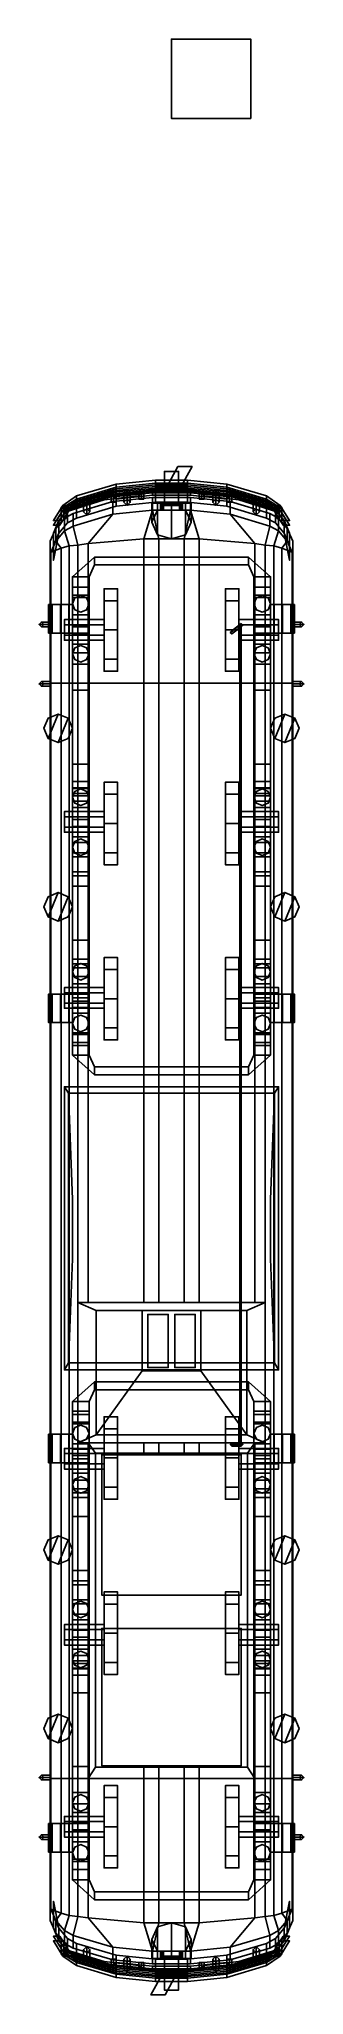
# Model space of a CAD drawing. Header units: millimetres. Extents: x -1.7 to 1.7, y -9.7 to 15.
import ezdxf

# ---------------------------------------------------------------- set-up
doc = ezdxf.new("R2010")
doc.units = ezdxf.units.MM
for name, color, linetype in [('bogie', 5, 'Continuous'), ('roof', 1, 'Continuous'), ('wheels', 2, 'Continuous')]:
    doc.layers.add(name, color=color, linetype=linetype)

msp = doc.modelspace()

# ---------------------------------------------------------------- linework, layer by layer
for points in [[(0, 15), (0, 14), (1, 14), (1, 15)], [(1, 15), (1, 15, -1), (0, 15, -1), (0, 15)], [(0, 15, -1), (0, 14, -1), (0, 14), (0, 15)], [(1, 15, -1), (1, 14, -1), (0, 14, -1), (0, 15, -1)], [(1, 14), (1, 14, -1), (1, 15, -1), (1, 15)], [(0, 14), (0, 14, -1), (1, 14, -1), (1, 14)], [(-0.7, 9.35, 0.21), (-0.7, 9.39, 0.17), (-1.2, 9.24, 0.17), (-1.2, 9.2, 0.21)], [(-0.7, 9.39, 0.17), (-0.7, 9.35, 0.13), (-1.2, 9.2, 0.13), (-1.2, 9.24, 0.17)], [(-0.2, 9.4, 0.21), (-0.2, 9.44, 0.17), (-0.7, 9.39, 0.17), (-0.7, 9.35, 0.21)], [(-0.2, 9.44, 0.17), (-0.2, 9.4, 0.13), (-0.7, 9.35, 0.13), (-0.7, 9.39, 0.17)], [(-0.2, 9.36, 0.17), (-0.2, 9.4, 0.21), (-0.7, 9.35, 0.21), (-0.7, 9.31, 0.17)], [(-0.2, 9.4, 0.13), (-0.2, 9.36, 0.17), (-0.7, 9.31, 0.17), (-0.7, 9.35, 0.13)], [(-0.2, 9.34, 0.37), (-0.2, 9.38, 0.33), (-0.7, 9.33, 0.33), (-0.7, 9.29, 0.37)], [(-0.2, 9.38, 0.33), (-0.2, 9.34, 0.29), (-0.7, 9.29, 0.29), (-0.7, 9.33, 0.33)], [(-0.2, 9.4, 0.13), (-0.2, 9.44, 0.17), (0.2, 9.44, 0.17), (0.2, 9.4, 0.13)], [(-0.2, 9.44, 0.17), (-0.2, 9.4, 0.21), (0.2, 9.4, 0.21), (0.2, 9.44, 0.17)], [(-0.2, 9.36, 0.17), (-0.2, 9.4, 0.13), (0.2, 9.4, 0.13), (0.2, 9.36, 0.17)], [(-0.2, 9.4, 0.21), (-0.2, 9.36, 0.17), (0.2, 9.36, 0.17), (0.2, 9.4, 0.21)], [(-0.2, 9.34, 0.29), (-0.2, 9.38, 0.33), (0.2, 9.38, 0.33), (0.2, 9.34, 0.29)], [(-0.2, 9.38, 0.33), (-0.2, 9.34, 0.37), (0.2, 9.34, 0.37), (0.2, 9.38, 0.33)], [(0.08, 9.61, 1.28), (0.08, 9.61, 0.83), (-0.09, 9.3, 0.95), (-0.09, 9.3, 1.28)], [(-0.09, 9.3, 0.95), (0.08, 9.61, 0.83), (0.26, 9.61, 0.83), (0.09, 9.3, 0.95)], [(0.09, 9.3, 1.28), (0.26, 9.61, 1.28), (0.08, 9.61, 1.28), (-0.09, 9.3, 1.28)], [(0.05, 9.55, 1.15), (0.05, 9.55, 1), (-0.09, 9.55, 1), (-0.09, 9.55, 1.15)], [(-0.09, 9.16, 1), (-0.09, 9.55, 1), (0.09, 9.55, 1), (0.09, 9.16, 1)], [(-0.09, 9.55, 1.15), (-0.09, 9.55, 1), (-0.09, 9.16, 1), (-0.09, 9.16, 1.15)], [(0.09, 9.16, 1.15), (0.09, 9.55, 1.15), (-0.09, 9.55, 1.15), (-0.09, 9.16, 1.15)], [(0.26, 9.61, 1.28), (0.26, 9.61, 0.83), (0.08, 9.61, 0.83), (0.08, 9.61, 1.28)], [(0.09, 9.3, 0.95), (0.26, 9.61, 0.83), (0.26, 9.61, 1.28), (0.09, 9.3, 1.28)], [(0.2, 9.4, 0.13), (0.2, 9.44, 0.17), (0.7, 9.39, 0.17), (0.7, 9.35, 0.13)], [(0.2, 9.44, 0.17), (0.2, 9.4, 0.21), (0.7, 9.35, 0.21), (0.7, 9.39, 0.17)], [(0.2, 9.36, 0.17), (0.2, 9.4, 0.13), (0.7, 9.35, 0.13), (0.7, 9.31, 0.17)], [(0.2, 9.4, 0.21), (0.2, 9.36, 0.17), (0.7, 9.31, 0.17), (0.7, 9.35, 0.21)], [(0.2, 9.34, 0.29), (0.2, 9.38, 0.33), (0.7, 9.33, 0.33), (0.7, 9.29, 0.29)], [(0.2, 9.38, 0.33), (0.2, 9.34, 0.37), (0.7, 9.29, 0.37), (0.7, 9.33, 0.33)], [(0.7, 9.35, 0.13), (0.7, 9.39, 0.17), (1.2, 9.24, 0.17), (1.2, 9.2, 0.13)], [(0.7, 9.39, 0.17), (0.7, 9.35, 0.21), (1.2, 9.2, 0.21), (1.2, 9.24, 0.17)], [(-1.37, 9.12, 0.17), (-1.33, 9.12, 0.21), (-1.2, 9.2, 0.21), (-1.2, 9.24, 0.17)], [(-1.33, 9.12, 0.13), (-1.37, 9.12, 0.17), (-1.2, 9.24, 0.17), (-1.2, 9.2, 0.13)], [(-1.37, 9.06, 0.33), (-1.33, 9.06, 0.37), (-1.2, 9.14, 0.37), (-1.2, 9.18, 0.33)], [(-1.33, 9.06, 0.29), (-1.37, 9.06, 0.33), (-1.2, 9.18, 0.33), (-1.2, 9.14, 0.29)], [(-0.85, 9.22, 2.88), (-0.85, 9.25, 2.85), (-1.33, 9.1, 2.85), (-1.33, 9.07, 2.88)], [(-0.85, 9.25, 2.85), (-0.85, 9.22, 2.82), (-1.33, 9.07, 2.82), (-1.33, 9.1, 2.85)], [(-0.85, 9.19, 2.85), (-0.85, 9.22, 2.88), (-1.33, 9.07, 2.88), (-1.33, 9.04, 2.85)], [(-0.85, 9.22, 2.82), (-0.85, 9.19, 2.85), (-1.33, 9.04, 2.85), (-1.33, 9.07, 2.82)], [(-1.33, 9.12, 0.21), (-1.29, 9.12, 0.17), (-1.2, 9.16, 0.17), (-1.2, 9.2, 0.21)], [(-1.29, 9.12, 0.17), (-1.33, 9.12, 0.13), (-1.2, 9.2, 0.13), (-1.2, 9.16, 0.17)], [(-1.33, 9.06, 0.37), (-1.29, 9.06, 0.33), (-1.2, 9.1, 0.33), (-1.2, 9.14, 0.37)], [(-1.29, 9.06, 0.33), (-1.33, 9.06, 0.29), (-1.2, 9.14, 0.29), (-1.2, 9.1, 0.33)], [(-1.24, 9.02, 1.35), (-1.24, 9.02, 2.98), (-0.74, 9.17, 2.98), (-0.74, 9.17, 1.35)], [(-1.24, 9.02, 2.98), (-1.24, 8.86, 3.83), (-0.74, 9.01, 3.83), (-0.74, 9.17, 2.98)], [(-0.7, 9.31, 0.17), (-0.7, 9.35, 0.21), (-1.2, 9.2, 0.21), (-1.2, 9.16, 0.17)], [(-0.7, 9.35, 0.13), (-0.7, 9.31, 0.17), (-1.2, 9.16, 0.17), (-1.2, 9.2, 0.13)], [(-0.7, 9.29, 0.37), (-0.7, 9.33, 0.33), (-1.2, 9.18, 0.33), (-1.2, 9.14, 0.37)], [(-0.7, 9.33, 0.33), (-0.7, 9.29, 0.29), (-1.2, 9.14, 0.29), (-1.2, 9.18, 0.33)], [(-0.7, 9.25, 0.33), (-0.7, 9.29, 0.37), (-1.2, 9.14, 0.37), (-1.2, 9.1, 0.33)], [(-0.7, 9.29, 0.29), (-0.7, 9.25, 0.33), (-1.2, 9.1, 0.33), (-1.2, 9.14, 0.29)], [(-1.2, 9.12, 0.49), (-1.2, 8.96, 0.85), (-0.7, 9.11, 0.85), (-0.7, 9.27, 0.49)], [(-1.07, 9.2, 0.17), (-1.11, 9.16, 0.17), (-1.11, 9.04, 0.49), (-1.07, 9.08, 0.49)], [(-1.11, 9.16, 0.17), (-1.07, 9.12, 0.17), (-1.07, 9, 0.49), (-1.11, 9.04, 0.49)], [(-1.03, 9.16, 0.17), (-1.07, 9.2, 0.17), (-1.07, 9.08, 0.49), (-1.03, 9.04, 0.49)], [(-1.07, 9.12, 0.17), (-1.03, 9.16, 0.17), (-1.03, 9.04, 0.49), (-1.07, 9, 0.49)], [(-0.41, 9.3, 2.85), (-0.41, 9.27, 2.82), (-0.85, 9.22, 2.82), (-0.85, 9.25, 2.85)], [(-0.41, 9.27, 2.88), (-0.41, 9.3, 2.85), (-0.85, 9.25, 2.85), (-0.85, 9.22, 2.88)], [(-0.41, 9.27, 2.82), (-0.41, 9.24, 2.85), (-0.85, 9.19, 2.85), (-0.85, 9.22, 2.82)], [(-0.41, 9.24, 2.85), (-0.41, 9.27, 2.88), (-0.85, 9.22, 2.88), (-0.85, 9.19, 2.85)], [(-0.24, 9.31, 2.01), (-0.24, 9.28, 1.98), (-0.73, 9.23, 1.98), (-0.76, 9.26, 2.01)], [(-0.24, 9.28, 2.04), (-0.24, 9.31, 2.01), (-0.76, 9.26, 2.01), (-0.73, 9.23, 2.04)], [(-0.73, 9.16, 1.98), (-0.76, 9.16, 2.01), (-0.76, 9.26, 2.01), (-0.73, 9.23, 1.98)], [(-0.76, 9.16, 2.01), (-0.73, 9.16, 2.04), (-0.73, 9.23, 2.04), (-0.76, 9.26, 2.01)], [(-0.74, 9.17, 1.35), (-0.74, 9.17, 2.98), (-0.24, 9.22, 2.98), (-0.24, 9.22, 1.35)], [(-0.74, 9.17, 2.98), (-0.74, 9.01, 3.83), (-0.24, 9.06, 3.83), (-0.24, 9.22, 2.98)], [(-0.24, 9.28, 1.98), (-0.24, 9.25, 2.01), (-0.7, 9.2, 2.01), (-0.73, 9.23, 1.98)], [(-0.24, 9.25, 2.01), (-0.24, 9.28, 2.04), (-0.73, 9.23, 2.04), (-0.7, 9.2, 2.01)], [(-0.73, 9.16, 2.04), (-0.7, 9.16, 2.01), (-0.7, 9.2, 2.01), (-0.73, 9.23, 2.04)], [(-0.7, 9.16, 2.01), (-0.73, 9.16, 1.98), (-0.73, 9.23, 1.98), (-0.7, 9.2, 2.01)], [(-0.2, 9.3, 0.33), (-0.2, 9.34, 0.37), (-0.7, 9.29, 0.37), (-0.7, 9.25, 0.33)], [(-0.2, 9.34, 0.29), (-0.2, 9.3, 0.33), (-0.7, 9.25, 0.33), (-0.7, 9.29, 0.29)], [(-0.7, 9.27, 0.49), (-0.7, 9.11, 0.85), (-0.2, 9.16, 0.85), (-0.2, 9.32, 0.49)], [(-0.7, 9.11, 0.85), (-0.7, 9.11, 1.35), (-0.2, 9.16, 1.35), (-0.2, 9.16, 0.85)], [(-0.56, 9.32, 0.17), (-0.6, 9.28, 0.17), (-0.6, 9.16, 0.49), (-0.56, 9.2, 0.49)], [(-0.6, 9.28, 0.17), (-0.56, 9.24, 0.17), (-0.56, 9.12, 0.49), (-0.6, 9.16, 0.49)], [(-0.52, 9.28, 0.17), (-0.56, 9.32, 0.17), (-0.56, 9.2, 0.49), (-0.52, 9.16, 0.49)], [(-0.56, 9.24, 0.17), (-0.52, 9.28, 0.17), (-0.52, 9.16, 0.49), (-0.56, 9.12, 0.49)], [(-0.41, 9.27, 2.82), (-0.41, 9.3, 2.85), (-0.35, 9.3, 2.85), (-0.38, 9.27, 2.82)], [(-0.41, 9.3, 2.85), (-0.41, 9.27, 2.88), (-0.38, 9.27, 2.88), (-0.35, 9.3, 2.85)], [(-0.41, 9.24, 2.85), (-0.41, 9.27, 2.82), (-0.38, 9.27, 2.82), (-0.41, 9.24, 2.85)], [(-0.41, 9.27, 2.88), (-0.41, 9.24, 2.85), (-0.41, 9.24, 2.85), (-0.38, 9.27, 2.88)], [(-0.38, 9.2, 2.82), (-0.41, 9.2, 2.85), (-0.41, 9.24, 2.85), (-0.38, 9.27, 2.82)], [(-0.41, 9.2, 2.85), (-0.38, 9.2, 2.88), (-0.38, 9.27, 2.88), (-0.41, 9.24, 2.85)], [(-0.35, 9.2, 2.85), (-0.38, 9.2, 2.82), (-0.38, 9.27, 2.82), (-0.35, 9.3, 2.85)], [(-0.38, 9.2, 2.88), (-0.35, 9.2, 2.85), (-0.35, 9.3, 2.85), (-0.38, 9.27, 2.88)], [(-0.24, 9.31, 2.01), (-0.24, 9.28, 2.04), (0.24, 9.28, 2.04), (0.24, 9.31, 2.01)], [(-0.24, 9.28, 1.98), (-0.24, 9.31, 2.01), (0.24, 9.31, 2.01), (0.24, 9.28, 1.98)], [(-0.24, 9.28, 2.04), (-0.24, 9.25, 2.01), (0.24, 9.25, 2.01), (0.24, 9.28, 2.04)], [(-0.24, 9.25, 2.01), (-0.24, 9.28, 1.98), (0.24, 9.28, 1.98), (0.24, 9.25, 2.01)], [(-0.24, 9.22, 1.35), (-0.24, 9.22, 2.98), (0.24, 9.22, 2.98), (0.24, 9.22, 1.35)], [(-0.24, 9.22, 2.98), (-0.24, 9.06, 3.83), (0.24, 9.06, 3.83), (0.24, 9.22, 2.98)], [(-0.2, 9.3, 0.33), (-0.2, 9.34, 0.29), (0.2, 9.34, 0.29), (0.2, 9.3, 0.33)], [(-0.2, 9.34, 0.37), (-0.2, 9.3, 0.33), (0.2, 9.3, 0.33), (0.2, 9.34, 0.37)], [(-0.2, 9.32, 0.49), (-0.2, 9.16, 0.85), (0.2, 9.16, 0.85), (0.2, 9.32, 0.49)], [(-0.2, 9.16, 0.85), (-0.2, 9.16, 1.35), (0.2, 9.16, 1.35), (0.2, 9.16, 0.85)], [(-0.12, 9.06, 3.85), (-0.14, 9.06, 3.87), (-0.14, 9.16, 3.87), (-0.12, 9.14, 3.85)], [(-0.12, 9.14, 3.85), (-0.14, 9.16, 3.87), (0.14, 9.16, 3.87), (0.12, 9.14, 3.85)], [(-0.14, 9.06, 3.87), (-0.12, 9.06, 3.89), (-0.12, 9.14, 3.89), (-0.14, 9.16, 3.87)], [(-0.14, 9.16, 3.87), (-0.12, 9.14, 3.89), (0.12, 9.14, 3.89), (0.14, 9.16, 3.87)], [(-0.1, 9.06, 3.87), (-0.12, 9.06, 3.85), (-0.12, 9.14, 3.85), (-0.1, 9.12, 3.87)], [(-0.1, 9.12, 3.87), (-0.12, 9.14, 3.85), (0.12, 9.14, 3.85), (0.1, 9.12, 3.87)], [(-0.12, 9.06, 3.89), (-0.1, 9.06, 3.87), (-0.1, 9.12, 3.87), (-0.12, 9.14, 3.89)], [(-0.12, 9.14, 3.89), (-0.1, 9.12, 3.87), (0.1, 9.12, 3.87), (0.12, 9.14, 3.89)], [(-0.09, 9.3, 1.28), (-0.09, 9.3, 0.95), (0.09, 9.3, 0.95), (0.09, 9.3, 1.28)], [(0.09, 9.16, 1), (0.09, 9.3, 1), (0.09, 9.3, 1.15), (0.09, 9.16, 1.15)], [(0.12, 9.06, 3.85), (0.1, 9.06, 3.87), (0.1, 9.12, 3.87), (0.12, 9.14, 3.85)], [(0.1, 9.06, 3.87), (0.12, 9.06, 3.89), (0.12, 9.14, 3.89), (0.1, 9.12, 3.87)], [(0.14, 9.06, 3.87), (0.12, 9.06, 3.85), (0.12, 9.14, 3.85), (0.14, 9.16, 3.87)], [(0.12, 9.06, 3.89), (0.14, 9.06, 3.87), (0.14, 9.16, 3.87), (0.12, 9.14, 3.89)], [(0.2, 9.3, 0.33), (0.2, 9.34, 0.29), (0.7, 9.29, 0.29), (0.7, 9.25, 0.33)], [(0.2, 9.34, 0.37), (0.2, 9.3, 0.33), (0.7, 9.25, 0.33), (0.7, 9.29, 0.37)], [(0.2, 9.32, 0.49), (0.2, 9.16, 0.85), (0.7, 9.11, 0.85), (0.7, 9.27, 0.49)], [(0.2, 9.16, 0.85), (0.2, 9.16, 1.35), (0.7, 9.11, 1.35), (0.7, 9.11, 0.85)], [(0.24, 9.31, 2.01), (0.24, 9.28, 2.04), (0.73, 9.23, 2.04), (0.76, 9.26, 2.01)], [(0.24, 9.28, 1.98), (0.24, 9.31, 2.01), (0.76, 9.26, 2.01), (0.73, 9.23, 1.98)], [(0.24, 9.28, 2.04), (0.24, 9.25, 2.01), (0.7, 9.2, 2.01), (0.73, 9.23, 2.04)], [(0.24, 9.25, 2.01), (0.24, 9.28, 1.98), (0.73, 9.23, 1.98), (0.7, 9.2, 2.01)], [(0.24, 9.22, 1.35), (0.24, 9.22, 2.98), (0.74, 9.17, 2.98), (0.74, 9.17, 1.35)], [(0.24, 9.22, 2.98), (0.24, 9.06, 3.83), (0.74, 9.01, 3.83), (0.74, 9.17, 2.98)], [(0.38, 9.2, 2.82), (0.35, 9.2, 2.85), (0.35, 9.3, 2.85), (0.38, 9.27, 2.82)], [(0.35, 9.2, 2.85), (0.38, 9.2, 2.88), (0.38, 9.27, 2.88), (0.35, 9.3, 2.85)], [(0.41, 9.3, 2.85), (0.41, 9.27, 2.82), (0.38, 9.27, 2.82), (0.35, 9.3, 2.85)], [(0.41, 9.27, 2.88), (0.41, 9.3, 2.85), (0.35, 9.3, 2.85), (0.38, 9.27, 2.88)], [(0.41, 9.2, 2.85), (0.38, 9.2, 2.82), (0.38, 9.27, 2.82), (0.41, 9.24, 2.85)], [(0.38, 9.2, 2.88), (0.41, 9.2, 2.85), (0.41, 9.24, 2.85), (0.38, 9.27, 2.88)], [(0.41, 9.27, 2.82), (0.41, 9.24, 2.85), (0.41, 9.24, 2.85), (0.38, 9.27, 2.82)], [(0.41, 9.24, 2.85), (0.41, 9.27, 2.88), (0.38, 9.27, 2.88), (0.41, 9.24, 2.85)], [(0.41, 9.27, 2.82), (0.41, 9.3, 2.85), (0.85, 9.25, 2.85), (0.85, 9.22, 2.82)], [(0.41, 9.3, 2.85), (0.41, 9.27, 2.88), (0.85, 9.22, 2.88), (0.85, 9.25, 2.85)], [(0.41, 9.24, 2.85), (0.41, 9.27, 2.82), (0.85, 9.22, 2.82), (0.85, 9.19, 2.85)], [(0.41, 9.27, 2.88), (0.41, 9.24, 2.85), (0.85, 9.19, 2.85), (0.85, 9.22, 2.88)], [(0.56, 9.32, 0.17), (0.52, 9.28, 0.17), (0.52, 9.16, 0.49), (0.56, 9.2, 0.49)], [(0.52, 9.28, 0.17), (0.56, 9.24, 0.17), (0.56, 9.12, 0.49), (0.52, 9.16, 0.49)], [(0.6, 9.28, 0.17), (0.56, 9.32, 0.17), (0.56, 9.2, 0.49), (0.6, 9.16, 0.49)], [(0.56, 9.24, 0.17), (0.6, 9.28, 0.17), (0.6, 9.16, 0.49), (0.56, 9.12, 0.49)], [(0.7, 9.31, 0.17), (0.7, 9.35, 0.13), (1.2, 9.2, 0.13), (1.2, 9.16, 0.17)], [(0.7, 9.35, 0.21), (0.7, 9.31, 0.17), (1.2, 9.16, 0.17), (1.2, 9.2, 0.21)], [(0.7, 9.29, 0.29), (0.7, 9.33, 0.33), (1.2, 9.18, 0.33), (1.2, 9.14, 0.29)], [(0.7, 9.33, 0.33), (0.7, 9.29, 0.37), (1.2, 9.14, 0.37), (1.2, 9.18, 0.33)], [(0.7, 9.25, 0.33), (0.7, 9.29, 0.29), (1.2, 9.14, 0.29), (1.2, 9.1, 0.33)], [(0.7, 9.29, 0.37), (0.7, 9.25, 0.33), (1.2, 9.1, 0.33), (1.2, 9.14, 0.37)], [(0.7, 9.27, 0.49), (0.7, 9.11, 0.85), (1.2, 8.96, 0.85), (1.2, 9.12, 0.49)], [(0.73, 9.16, 1.98), (0.7, 9.16, 2.01), (0.7, 9.2, 2.01), (0.73, 9.23, 1.98)], [(0.7, 9.16, 2.01), (0.73, 9.16, 2.04), (0.73, 9.23, 2.04), (0.7, 9.2, 2.01)], [(0.73, 9.16, 2.04), (0.76, 9.16, 2.01), (0.76, 9.26, 2.01), (0.73, 9.23, 2.04)], [(0.76, 9.16, 2.01), (0.73, 9.16, 1.98), (0.73, 9.23, 1.98), (0.76, 9.26, 2.01)], [(0.74, 9.17, 1.35), (0.74, 9.17, 2.98), (1.24, 9.02, 2.98), (1.24, 9.02, 1.35)], [(0.74, 9.17, 2.98), (0.74, 9.01, 3.83), (1.24, 8.86, 3.83), (1.24, 9.02, 2.98)], [(0.85, 9.22, 2.82), (0.85, 9.25, 2.85), (1.33, 9.1, 2.85), (1.33, 9.07, 2.82)], [(0.85, 9.25, 2.85), (0.85, 9.22, 2.88), (1.33, 9.07, 2.88), (1.33, 9.1, 2.85)], [(0.85, 9.19, 2.85), (0.85, 9.22, 2.82), (1.33, 9.07, 2.82), (1.33, 9.04, 2.85)], [(0.85, 9.22, 2.88), (0.85, 9.19, 2.85), (1.33, 9.04, 2.85), (1.33, 9.07, 2.88)], [(1.07, 9.2, 0.17), (1.03, 9.16, 0.17), (1.03, 9.04, 0.49), (1.07, 9.08, 0.49)], [(1.03, 9.16, 0.17), (1.07, 9.12, 0.17), (1.07, 9, 0.49), (1.03, 9.04, 0.49)], [(1.11, 9.16, 0.17), (1.07, 9.2, 0.17), (1.07, 9.08, 0.49), (1.11, 9.04, 0.49)], [(1.07, 9.12, 0.17), (1.11, 9.16, 0.17), (1.11, 9.04, 0.49), (1.07, 9, 0.49)], [(1.37, 9.12, 0.17), (1.33, 9.12, 0.13), (1.2, 9.2, 0.13), (1.2, 9.24, 0.17)], [(1.33, 9.12, 0.21), (1.37, 9.12, 0.17), (1.2, 9.24, 0.17), (1.2, 9.2, 0.21)], [(1.33, 9.12, 0.13), (1.29, 9.12, 0.17), (1.2, 9.16, 0.17), (1.2, 9.2, 0.13)], [(1.29, 9.12, 0.17), (1.33, 9.12, 0.21), (1.2, 9.2, 0.21), (1.2, 9.16, 0.17)], [(1.37, 9.06, 0.33), (1.33, 9.06, 0.29), (1.2, 9.14, 0.29), (1.2, 9.18, 0.33)], [(1.33, 9.06, 0.37), (1.37, 9.06, 0.33), (1.2, 9.18, 0.33), (1.2, 9.14, 0.37)], [(1.33, 9.06, 0.29), (1.29, 9.06, 0.33), (1.2, 9.1, 0.33), (1.2, 9.14, 0.29)], [(1.29, 9.06, 0.33), (1.33, 9.06, 0.37), (1.2, 9.14, 0.37), (1.2, 9.1, 0.33)], [(-1.49, 8.93, 0.17), (-1.45, 8.93, 0.21), (-1.33, 9.12, 0.21), (-1.37, 9.12, 0.17)], [(-1.45, 8.93, 0.13), (-1.49, 8.93, 0.17), (-1.37, 9.12, 0.17), (-1.33, 9.12, 0.13)], [(-1.49, 8.87, 0.33), (-1.45, 8.87, 0.37), (-1.33, 9.06, 0.37), (-1.37, 9.06, 0.33)], [(-1.45, 8.87, 0.29), (-1.49, 8.87, 0.33), (-1.37, 9.06, 0.33), (-1.33, 9.06, 0.29)], [(-1.49, 8.93, 0.17), (-1.45, 8.93, 0.13), (-1.41, 8.93, 0.17), (-1.45, 8.93, 0.21)], [(-1.49, 8.77, 0.49), (-1.49, 8.61, 0.85), (-1.42, 8.77, 0.85), (-1.42, 8.93, 0.49)], [(-1.46, 8.83, 1.35), (-1.46, 8.83, 2.98), (-1.35, 8.96, 2.98), (-1.35, 8.96, 1.35)], [(-1.46, 8.83, 2.98), (-1.46, 8.67, 3.83), (-1.35, 8.8, 3.83), (-1.35, 8.96, 2.98)], [(-1.45, 8.93, 0.21), (-1.41, 8.93, 0.17), (-1.29, 9.12, 0.17), (-1.33, 9.12, 0.21)], [(-1.41, 8.93, 0.17), (-1.45, 8.93, 0.13), (-1.33, 9.12, 0.13), (-1.29, 9.12, 0.17)], [(-1.45, 8.87, 0.37), (-1.41, 8.87, 0.33), (-1.29, 9.06, 0.33), (-1.33, 9.06, 0.37)], [(-1.41, 8.87, 0.33), (-1.45, 8.87, 0.29), (-1.33, 9.06, 0.29), (-1.29, 9.06, 0.33)], [(-1.42, 8.93, 0.49), (-1.42, 8.77, 0.85), (-1.31, 8.9, 0.85), (-1.31, 9.06, 0.49)], [(-1.42, 8.77, 0.85), (-1.42, 8.77, 1.35), (-1.31, 8.9, 1.35), (-1.31, 8.9, 0.85)], [(-1.39, 8.9, 2.85), (-1.36, 8.94, 2.88), (-1.36, 9.07, 2.88), (-1.39, 9.1, 2.85)], [(-1.36, 8.94, 2.82), (-1.39, 8.9, 2.85), (-1.39, 9.1, 2.85), (-1.36, 9.07, 2.82)], [(-1.33, 9.07, 2.88), (-1.33, 9.1, 2.85), (-1.39, 9.1, 2.85), (-1.36, 9.07, 2.88)], [(-1.33, 9.1, 2.85), (-1.33, 9.07, 2.82), (-1.36, 9.07, 2.82), (-1.39, 9.1, 2.85)], [(-1.36, 8.94, 2.88), (-1.33, 8.96, 2.85), (-1.33, 9.04, 2.85), (-1.36, 9.07, 2.88)], [(-1.33, 8.96, 2.85), (-1.36, 8.94, 2.82), (-1.36, 9.07, 2.82), (-1.33, 9.04, 2.85)], [(-1.33, 9.04, 2.85), (-1.33, 9.07, 2.88), (-1.36, 9.07, 2.88), (-1.33, 9.04, 2.85)], [(-1.33, 9.07, 2.82), (-1.33, 9.04, 2.85), (-1.33, 9.04, 2.85), (-1.36, 9.07, 2.82)], [(-1.35, 8.96, 1.35), (-1.35, 8.96, 2.98), (-1.24, 9.02, 2.98), (-1.24, 9.02, 1.35)], [(-1.35, 8.96, 2.98), (-1.35, 8.8, 3.83), (-1.24, 8.86, 3.83), (-1.24, 9.02, 2.98)], [(-1.31, 9.06, 0.49), (-1.31, 8.9, 0.85), (-1.2, 8.96, 0.85), (-1.2, 9.12, 0.49)], [(-1.31, 8.9, 0.85), (-1.31, 8.9, 1.35), (-1.2, 8.96, 1.35), (-1.2, 8.96, 0.85)], [(-1.24, 8.86, 3.83), (-1.24, 8.86, 4.07), (-0.74, 9.01, 4.07), (-0.74, 9.01, 3.83)], [(-1.2, 8.96, 0.85), (-1.2, 8.96, 1.35), (-0.7, 9.11, 1.35), (-0.7, 9.11, 0.85)], [(-0.74, 9.01, 3.83), (-0.74, 9.01, 4.07), (-0.24, 9.06, 4.07), (-0.24, 9.06, 3.83)], [(-0.24, 9.06, 3.83), (-0.24, 9.06, 4.07), (0.24, 9.06, 4.07), (0.24, 9.06, 3.83)], [(0.24, 9.06, 3.83), (0.24, 9.06, 4.07), (0.74, 9.01, 4.07), (0.74, 9.01, 3.83)], [(0.7, 9.11, 0.85), (0.7, 9.11, 1.35), (1.2, 8.96, 1.35), (1.2, 8.96, 0.85)], [(0.74, 9.01, 3.83), (0.74, 9.01, 4.07), (1.24, 8.86, 4.07), (1.24, 8.86, 3.83)], [(1.2, 9.12, 0.49), (1.2, 8.96, 0.85), (1.31, 8.9, 0.85), (1.31, 9.06, 0.49)], [(1.2, 8.96, 0.85), (1.2, 8.96, 1.35), (1.31, 8.9, 1.35), (1.31, 8.9, 0.85)], [(1.24, 9.02, 1.35), (1.24, 9.02, 2.98), (1.35, 8.96, 2.98), (1.35, 8.96, 1.35)], [(1.24, 9.02, 2.98), (1.24, 8.86, 3.83), (1.35, 8.8, 3.83), (1.35, 8.96, 2.98)], [(1.45, 8.93, 0.13), (1.41, 8.93, 0.17), (1.29, 9.12, 0.17), (1.33, 9.12, 0.13)], [(1.41, 8.93, 0.17), (1.45, 8.93, 0.21), (1.33, 9.12, 0.21), (1.29, 9.12, 0.17)], [(1.45, 8.87, 0.29), (1.41, 8.87, 0.33), (1.29, 9.06, 0.33), (1.33, 9.06, 0.29)], [(1.41, 8.87, 0.33), (1.45, 8.87, 0.37), (1.33, 9.06, 0.37), (1.29, 9.06, 0.33)], [(1.31, 9.06, 0.49), (1.31, 8.9, 0.85), (1.42, 8.77, 0.85), (1.42, 8.93, 0.49)], [(1.31, 8.9, 0.85), (1.31, 8.9, 1.35), (1.42, 8.77, 1.35), (1.42, 8.77, 0.85)], [(1.49, 8.93, 0.17), (1.45, 8.93, 0.13), (1.33, 9.12, 0.13), (1.37, 9.12, 0.17)], [(1.45, 8.93, 0.21), (1.49, 8.93, 0.17), (1.37, 9.12, 0.17), (1.33, 9.12, 0.21)], [(1.33, 9.07, 2.82), (1.33, 9.1, 2.85), (1.39, 9.1, 2.85), (1.36, 9.07, 2.82)], [(1.33, 9.1, 2.85), (1.33, 9.07, 2.88), (1.36, 9.07, 2.88), (1.39, 9.1, 2.85)], [(1.33, 9.04, 2.85), (1.33, 9.07, 2.82), (1.36, 9.07, 2.82), (1.33, 9.04, 2.85)], [(1.33, 9.07, 2.88), (1.33, 9.04, 2.85), (1.33, 9.04, 2.85), (1.36, 9.07, 2.88)], [(1.36, 8.94, 2.82), (1.33, 8.96, 2.85), (1.33, 9.04, 2.85), (1.36, 9.07, 2.82)], [(1.33, 8.96, 2.85), (1.36, 8.94, 2.88), (1.36, 9.07, 2.88), (1.33, 9.04, 2.85)], [(1.49, 8.87, 0.33), (1.45, 8.87, 0.29), (1.33, 9.06, 0.29), (1.37, 9.06, 0.33)], [(1.45, 8.87, 0.37), (1.49, 8.87, 0.33), (1.37, 9.06, 0.33), (1.33, 9.06, 0.37)], [(1.35, 8.96, 1.35), (1.35, 8.96, 2.98), (1.46, 8.83, 2.98), (1.46, 8.83, 1.35)], [(1.35, 8.96, 2.98), (1.35, 8.8, 3.83), (1.46, 8.67, 3.83), (1.46, 8.83, 2.98)], [(1.39, 8.9, 2.85), (1.36, 8.94, 2.82), (1.36, 9.07, 2.82), (1.39, 9.1, 2.85)], [(1.36, 8.94, 2.88), (1.39, 8.9, 2.85), (1.39, 9.1, 2.85), (1.36, 9.07, 2.88)], [(1.41, 8.93, 0.17), (1.45, 8.93, 0.13), (1.49, 8.93, 0.17), (1.45, 8.93, 0.21)], [(1.42, 8.93, 0.49), (1.42, 8.77, 0.85), (1.49, 8.61, 0.85), (1.49, 8.77, 0.49)], [(-1.53, 8.67, 1.35), (-1.53, 8.67, 2.98), (-1.46, 8.83, 2.98), (-1.46, 8.83, 1.35)], [(-1.53, 8.67, 2.98), (-1.53, 8.51, 3.83), (-1.46, 8.67, 3.83), (-1.46, 8.83, 2.98)], [(-1.53, 6.88, 4.07), (-1.53, 8.51, 3.83), (-1.53, 8.67, 2.98), (-1.53, 8.67, 1.35)], [(-1.53, 8.51, 3.83), (-1.53, 8.51, 4.07), (-1.46, 8.67, 4.07), (-1.46, 8.67, 3.83)], [(-1.53, -6.93, 4.07), (-1.53, 6.88, 4.07), (-1.53, 8.67, 1.35), (-1.53, -8.72, 1.35)], [(-1.49, 8.87, 0.33), (-1.45, 8.87, 0.29), (-1.41, 8.87, 0.33), (-1.45, 8.87, 0.37)], [(-1.49, 8.61, 0.85), (-1.49, 8.43, 1.35), (-1.42, 8.77, 1.35), (-1.42, 8.77, 0.85)], [(-1.46, 8.67, 3.83), (-1.46, 8.67, 4.07), (-1.35, 8.8, 4.07), (-1.35, 8.8, 3.83)], [(-1.35, 8.8, 3.83), (-1.35, 8.8, 4.07), (-1.24, 8.86, 4.07), (-1.24, 8.86, 3.83)], [(1.24, 8.86, 3.83), (1.24, 8.86, 4.07), (1.35, 8.8, 4.07), (1.35, 8.8, 3.83)], [(1.35, 8.8, 3.83), (1.35, 8.8, 4.07), (1.46, 8.67, 4.07), (1.46, 8.67, 3.83)], [(1.41, 8.87, 0.33), (1.45, 8.87, 0.29), (1.49, 8.87, 0.33), (1.45, 8.87, 0.37)], [(1.42, 8.77, 0.85), (1.42, 8.77, 1.35), (1.49, 8.43, 1.35), (1.49, 8.61, 0.85)], [(1.46, 8.83, 1.35), (1.46, 8.83, 2.98), (1.53, 8.67, 2.98), (1.53, 8.67, 1.35)], [(1.46, 8.83, 2.98), (1.46, 8.67, 3.83), (1.53, 8.51, 3.83), (1.53, 8.67, 2.98)], [(1.46, 8.67, 3.83), (1.46, 8.67, 4.07), (1.53, 8.51, 4.07), (1.53, 8.51, 3.83)], [(1.53, 8.67, 1.35), (1.53, 8.67, 2.98), (1.53, 8.51, 3.83), (1.53, 6.88, 4.07)], [(1.53, -8.72, 1.35), (1.53, 8.67, 1.35), (1.53, 6.88, 4.07), (1.53, -6.93, 4.07)], [(-1.53, 8.51, 3.83), (-1.53, 6.88, 4.07), (-1.53, 8.51, 4.07), (-1.53, 8.51, 3.83)], [(1.53, 8.51, 3.83), (1.53, 8.51, 4.07), (1.53, 6.88, 4.07), (1.53, 8.51, 3.83)], [(-1.25, 7.99, 0.38), (-1.25, 7.74, 0.38), (-1.04, 7.74, 0.38), (-1.04, 7.99, 0.38)], [(-1.04, 7.99, 0.38), (-1.04, 7.99, 0.33), (-1.25, 7.99, 0.33), (-1.25, 7.99, 0.38)], [(-1.25, 7.99, 0.33), (-1.25, 7.74, 0.2), (-1.25, 7.74, 0.38), (-1.25, 7.99, 0.38)], [(-1.219, 7.954, 0.38), (-1.25, 7.88, 0.38), (-1.25, 7.88, 0.71), (-1.219, 7.954, 0.71)], [(-1.145, 7.985, 0.38), (-1.219, 7.954, 0.38), (-1.219, 7.954, 0.71), (-1.145, 7.985, 0.71)], [(-1.071, 7.954, 0.38), (-1.145, 7.985, 0.38), (-1.145, 7.985, 0.71), (-1.071, 7.954, 0.71)], [(-1.04, 7.88, 0.38), (-1.071, 7.954, 0.38), (-1.071, 7.954, 0.71), (-1.04, 7.88, 0.71)], [(-1.04, 7.74, 0.38), (-1.04, 7.74, 0.2), (-1.04, 7.99, 0.33), (-1.04, 7.99, 0.38)], [(1.04, 7.99, 0.38), (1.04, 7.74, 0.38), (1.25, 7.74, 0.38), (1.25, 7.99, 0.38)], [(1.25, 7.99, 0.38), (1.25, 7.99, 0.33), (1.04, 7.99, 0.33), (1.04, 7.99, 0.38)], [(1.04, 7.99, 0.33), (1.04, 7.74, 0.2), (1.04, 7.74, 0.38), (1.04, 7.99, 0.38)], [(1.071, 7.954, 0.38), (1.04, 7.88, 0.38), (1.04, 7.88, 0.71), (1.071, 7.954, 0.71)], [(1.145, 7.985, 0.38), (1.071, 7.954, 0.38), (1.071, 7.954, 0.71), (1.145, 7.985, 0.71)], [(1.219, 7.954, 0.38), (1.145, 7.985, 0.38), (1.145, 7.985, 0.71), (1.219, 7.954, 0.71)], [(1.25, 7.88, 0.38), (1.219, 7.954, 0.38), (1.219, 7.954, 0.71), (1.25, 7.88, 0.71)], [(1.25, 7.74, 0.38), (1.25, 7.74, 0.2), (1.25, 7.99, 0.33), (1.25, 7.99, 0.38)], [(-1.64, 7.65, 1.42), (-1.67, 7.62, 1.39), (-1.67, 7.62, 3.26), (-1.64, 7.65, 3.23)], [(-1.53, 7.65, 1.42), (-1.53, 7.62, 1.39), (-1.67, 7.62, 1.39), (-1.64, 7.65, 1.42)], [(-1.53, 7.62, 3.26), (-1.53, 7.65, 3.23), (-1.64, 7.65, 3.23), (-1.67, 7.62, 3.26)], [(-1.61, 7.62, 1.45), (-1.64, 7.65, 1.42), (-1.64, 7.65, 3.23), (-1.61, 7.62, 3.2)], [(-1.53, 7.62, 1.45), (-1.53, 7.65, 1.42), (-1.64, 7.65, 1.42), (-1.61, 7.62, 1.45)], [(-1.53, 7.65, 3.23), (-1.53, 7.62, 3.2), (-1.61, 7.62, 3.2), (-1.64, 7.65, 3.23)], [(-1.35, 7.615, 0.397), (-1.35, 7.485, 0.397), (-1.35, 7.42, 0.51), (-1.35, 7.68, 0.51)], [(-1.35, 7.615, 0.397), (-1.35, 7.68, 0.51), (-0.85, 7.68, 0.51), (-0.85, 7.615, 0.397)], [(-1.35, 7.68, 0.51), (-1.35, 7.42, 0.51), (-1.35, 7.485, 0.623), (-1.35, 7.615, 0.623)], [(-1.35, 7.68, 0.51), (-1.35, 7.615, 0.623), (-0.85, 7.615, 0.623), (-0.85, 7.68, 0.51)], [(-1.25, 7.88, 0.38), (-1.219, 7.806, 0.38), (-1.219, 7.806, 0.71), (-1.25, 7.88, 0.71)], [(-1.25, 7.74, 0.38), (-1.25, 7.59, 0.3), (-1.04, 7.59, 0.3), (-1.04, 7.74, 0.38)], [(-1.25, 7.74, 0.2), (-1.25, 7.62, 0.15), (-1.25, 7.59, 0.3), (-1.25, 7.74, 0.38)], [(-1.219, 7.806, 0.38), (-1.145, 7.775, 0.38), (-1.145, 7.775, 0.71), (-1.219, 7.806, 0.71)], [(-1.145, 7.775, 0.38), (-1.071, 7.806, 0.38), (-1.071, 7.806, 0.71), (-1.145, 7.775, 0.71)], [(-1.071, 7.806, 0.38), (-1.04, 7.88, 0.38), (-1.04, 7.88, 0.71), (-1.071, 7.806, 0.71)], [(-1.04, 7.59, 0.3), (-1.04, 7.62, 0.15), (-1.04, 7.74, 0.2), (-1.04, 7.74, 0.38)], [(0.85, 7.615, 0.397), (0.85, 7.68, 0.51), (1.35, 7.68, 0.51), (1.35, 7.615, 0.397)], [(0.85, 7.68, 0.51), (0.85, 7.615, 0.623), (1.35, 7.615, 0.623), (1.35, 7.68, 0.51)], [(1.04, 7.88, 0.38), (1.071, 7.806, 0.38), (1.071, 7.806, 0.71), (1.04, 7.88, 0.71)], [(1.04, 7.74, 0.38), (1.04, 7.59, 0.3), (1.25, 7.59, 0.3), (1.25, 7.74, 0.38)], [(1.04, 7.74, 0.2), (1.04, 7.62, 0.15), (1.04, 7.59, 0.3), (1.04, 7.74, 0.38)], [(1.071, 7.806, 0.38), (1.145, 7.775, 0.38), (1.145, 7.775, 0.71), (1.071, 7.806, 0.71)], [(1.145, 7.775, 0.38), (1.219, 7.806, 0.38), (1.219, 7.806, 0.71), (1.145, 7.775, 0.71)], [(1.219, 7.806, 0.38), (1.25, 7.88, 0.38), (1.25, 7.88, 0.71), (1.219, 7.806, 0.71)], [(1.25, 7.59, 0.3), (1.25, 7.62, 0.15), (1.25, 7.74, 0.2), (1.25, 7.74, 0.38)], [(1.35, 7.68, 0.51), (1.35, 7.42, 0.51), (1.35, 7.485, 0.397), (1.35, 7.615, 0.397)], [(1.35, 7.615, 0.623), (1.35, 7.485, 0.623), (1.35, 7.42, 0.51), (1.35, 7.68, 0.51)], [(1.53, 7.65, 1.42), (1.53, 7.62, 1.45), (1.61, 7.62, 1.45), (1.64, 7.65, 1.42)], [(1.53, 7.62, 1.39), (1.53, 7.65, 1.42), (1.64, 7.65, 1.42), (1.67, 7.62, 1.39)], [(1.53, 7.65, 3.23), (1.53, 7.62, 3.26), (1.67, 7.62, 3.26), (1.64, 7.65, 3.23)], [(1.53, 7.62, 3.2), (1.53, 7.65, 3.23), (1.64, 7.65, 3.23), (1.61, 7.62, 3.2)], [(1.64, 7.65, 1.42), (1.61, 7.62, 1.45), (1.61, 7.62, 3.2), (1.64, 7.65, 3.23)], [(1.67, 7.62, 1.39), (1.64, 7.65, 1.42), (1.64, 7.65, 3.23), (1.67, 7.62, 3.26)], [(-1.67, 7.62, 1.39), (-1.64, 7.59, 1.42), (-1.64, 7.59, 3.23), (-1.67, 7.62, 3.26)], [(-1.53, 7.62, 1.39), (-1.53, 7.59, 1.42), (-1.64, 7.59, 1.42), (-1.67, 7.62, 1.39)], [(-1.53, 7.59, 3.23), (-1.53, 7.62, 3.26), (-1.67, 7.62, 3.26), (-1.64, 7.59, 3.23)], [(-1.64, 7.59, 1.42), (-1.61, 7.62, 1.45), (-1.61, 7.62, 3.2), (-1.64, 7.59, 3.23)], [(-1.53, 7.59, 1.42), (-1.53, 7.62, 1.45), (-1.61, 7.62, 1.45), (-1.64, 7.59, 1.42)], [(-1.53, 7.62, 3.2), (-1.53, 7.59, 3.23), (-1.64, 7.59, 3.23), (-1.61, 7.62, 3.2)], [(-1.35, 7.485, 0.397), (-1.35, 7.615, 0.397), (-0.85, 7.615, 0.397), (-0.85, 7.485, 0.397)], [(-1.35, 7.615, 0.623), (-1.35, 7.485, 0.623), (-0.85, 7.485, 0.623), (-0.85, 7.615, 0.623)], [(-1.35, 7.42, 0.51), (-1.35, 7.485, 0.397), (-0.85, 7.485, 0.397), (-0.85, 7.42, 0.51)], [(-1.35, 7.485, 0.623), (-1.35, 7.42, 0.51), (-0.85, 7.42, 0.51), (-0.85, 7.485, 0.623)], [(-1.25, 7.62, 0.15), (-1.25, 7.48, 0.15), (-1.25, 7.5, 0.3), (-1.25, 7.59, 0.3)], [(-1.25, 7.59, 0.3), (-1.25, 7.5, 0.3), (-1.04, 7.5, 0.3), (-1.04, 7.59, 0.3)], [(-1.25, 7.5, 0.3), (-1.25, 7.37, 0.38), (-1.04, 7.37, 0.38), (-1.04, 7.5, 0.3)], [(-1.25, 7.48, 0.15), (-1.25, 7.25, 0.27), (-1.25, 7.37, 0.38), (-1.25, 7.5, 0.3)], [(-1.04, 7.5, 0.3), (-1.04, 7.48, 0.15), (-1.04, 7.62, 0.15), (-1.04, 7.59, 0.3)], [(-1.04, 7.37, 0.38), (-1.04, 7.25, 0.27), (-1.04, 7.48, 0.15), (-1.04, 7.5, 0.3)], [(0.85, 7.485, 0.397), (0.85, 7.615, 0.397), (1.35, 7.615, 0.397), (1.35, 7.485, 0.397)], [(0.85, 7.615, 0.623), (0.85, 7.485, 0.623), (1.35, 7.485, 0.623), (1.35, 7.615, 0.623)], [(0.85, 7.42, 0.51), (0.85, 7.485, 0.397), (1.35, 7.485, 0.397), (1.35, 7.42, 0.51)], [(0.85, 7.485, 0.623), (0.85, 7.42, 0.51), (1.35, 7.42, 0.51), (1.35, 7.485, 0.623)], [(1.04, 7.62, 0.15), (1.04, 7.48, 0.15), (1.04, 7.5, 0.3), (1.04, 7.59, 0.3)], [(1.04, 7.59, 0.3), (1.04, 7.5, 0.3), (1.25, 7.5, 0.3), (1.25, 7.59, 0.3)], [(1.04, 7.5, 0.3), (1.04, 7.37, 0.38), (1.25, 7.37, 0.38), (1.25, 7.5, 0.3)], [(1.04, 7.48, 0.15), (1.04, 7.25, 0.27), (1.04, 7.37, 0.38), (1.04, 7.5, 0.3)], [(1.25, 7.5, 0.3), (1.25, 7.48, 0.15), (1.25, 7.62, 0.15), (1.25, 7.59, 0.3)], [(1.25, 7.37, 0.38), (1.25, 7.25, 0.27), (1.25, 7.48, 0.15), (1.25, 7.5, 0.3)], [(1.53, 7.59, 1.42), (1.53, 7.62, 1.39), (1.67, 7.62, 1.39), (1.64, 7.59, 1.42)], [(1.53, 7.62, 1.45), (1.53, 7.59, 1.42), (1.64, 7.59, 1.42), (1.61, 7.62, 1.45)], [(1.53, 7.59, 3.23), (1.53, 7.62, 3.2), (1.61, 7.62, 3.2), (1.64, 7.59, 3.23)], [(1.53, 7.62, 3.26), (1.53, 7.59, 3.23), (1.64, 7.59, 3.23), (1.67, 7.62, 3.26)], [(1.61, 7.62, 1.45), (1.64, 7.59, 1.42), (1.64, 7.59, 3.23), (1.61, 7.62, 3.2)], [(1.64, 7.59, 1.42), (1.67, 7.62, 1.39), (1.67, 7.62, 3.26), (1.64, 7.59, 3.23)], [(-1.25, 7.37, 0.38), (-1.25, 7.12, 0.38), (-1.04, 7.12, 0.38), (-1.04, 7.37, 0.38)], [(-1.25, 7.25, 0.27), (-1.25, 7.12, 0.27), (-1.25, 7.12, 0.38), (-1.25, 7.37, 0.38)], [(-1.219, 7.324, 0.38), (-1.25, 7.25, 0.38), (-1.25, 7.25, 0.58), (-1.219, 7.324, 0.58)], [(-1.25, 7.26, 0.66), (-1.25, 7.12, 0.69), (-1.04, 7.12, 0.69), (-1.04, 7.26, 0.66)], [(-1.04, 7.26, 0.66), (-1.04, 7.26, 0.58), (-1.25, 7.26, 0.58), (-1.25, 7.26, 0.66)], [(-1.25, 7.26, 0.58), (-1.25, 7.12, 0.58), (-1.25, 7.12, 0.69), (-1.25, 7.26, 0.66)], [(-1.25, 7.25, 0.38), (-1.219, 7.176, 0.38), (-1.219, 7.176, 0.58), (-1.25, 7.25, 0.58)], [(-1.145, 7.355, 0.38), (-1.219, 7.324, 0.38), (-1.219, 7.324, 0.58), (-1.145, 7.355, 0.58)], [(-1.219, 7.176, 0.38), (-1.145, 7.145, 0.38), (-1.145, 7.145, 0.58), (-1.219, 7.176, 0.58)], [(-1.071, 7.324, 0.38), (-1.145, 7.355, 0.38), (-1.145, 7.355, 0.58), (-1.071, 7.324, 0.58)], [(-1.145, 7.145, 0.38), (-1.071, 7.176, 0.38), (-1.071, 7.176, 0.58), (-1.145, 7.145, 0.58)], [(-1.04, 7.25, 0.38), (-1.071, 7.324, 0.38), (-1.071, 7.324, 0.58), (-1.04, 7.25, 0.58)], [(-1.071, 7.176, 0.38), (-1.04, 7.25, 0.38), (-1.04, 7.25, 0.58), (-1.071, 7.176, 0.58)], [(-1.04, 7.12, 0.38), (-1.04, 7.12, 0.27), (-1.04, 7.25, 0.27), (-1.04, 7.37, 0.38)], [(-1.04, 7.12, 0.69), (-1.04, 7.12, 0.58), (-1.04, 7.26, 0.58), (-1.04, 7.26, 0.66)], [(1.04, 7.37, 0.38), (1.04, 7.12, 0.38), (1.25, 7.12, 0.38), (1.25, 7.37, 0.38)], [(1.04, 7.25, 0.27), (1.04, 7.12, 0.27), (1.04, 7.12, 0.38), (1.04, 7.37, 0.38)], [(1.071, 7.324, 0.38), (1.04, 7.25, 0.38), (1.04, 7.25, 0.58), (1.071, 7.324, 0.58)], [(1.04, 7.26, 0.66), (1.04, 7.12, 0.69), (1.25, 7.12, 0.69), (1.25, 7.26, 0.66)], [(1.25, 7.26, 0.66), (1.25, 7.26, 0.58), (1.04, 7.26, 0.58), (1.04, 7.26, 0.66)], [(1.04, 7.26, 0.58), (1.04, 7.12, 0.58), (1.04, 7.12, 0.69), (1.04, 7.26, 0.66)], [(1.04, 7.25, 0.38), (1.071, 7.176, 0.38), (1.071, 7.176, 0.58), (1.04, 7.25, 0.58)], [(1.145, 7.355, 0.38), (1.071, 7.324, 0.38), (1.071, 7.324, 0.58), (1.145, 7.355, 0.58)], [(1.071, 7.176, 0.38), (1.145, 7.145, 0.38), (1.145, 7.145, 0.58), (1.071, 7.176, 0.58)], [(1.219, 7.324, 0.38), (1.145, 7.355, 0.38), (1.145, 7.355, 0.58), (1.219, 7.324, 0.58)], [(1.145, 7.145, 0.38), (1.219, 7.176, 0.38), (1.219, 7.176, 0.58), (1.145, 7.145, 0.58)], [(1.25, 7.25, 0.38), (1.219, 7.324, 0.38), (1.219, 7.324, 0.58), (1.25, 7.25, 0.58)], [(1.219, 7.176, 0.38), (1.25, 7.25, 0.38), (1.25, 7.25, 0.58), (1.219, 7.176, 0.58)], [(1.25, 7.12, 0.38), (1.25, 7.12, 0.27), (1.25, 7.25, 0.27), (1.25, 7.37, 0.38)], [(1.25, 7.12, 0.69), (1.25, 7.12, 0.58), (1.25, 7.26, 0.58), (1.25, 7.26, 0.66)], [(-1.25, 7.12, 0.58), (-1.25, 6.89, 0.41), (-1.25, 6.79, 0.59), (-1.25, 7.12, 0.69)], [(-1.25, 7.12, 0.38), (-1.25, 7.12, 0.27), (-1.04, 7.12, 0.27), (-1.04, 7.12, 0.38)], [(-1.25, 7.12, 0.69), (-1.25, 6.79, 0.59), (-1.04, 6.79, 0.59), (-1.04, 7.12, 0.69)], [(-1.04, 6.79, 0.59), (-1.04, 6.89, 0.41), (-1.04, 7.12, 0.58), (-1.04, 7.12, 0.69)], [(1.04, 7.12, 0.58), (1.04, 6.89, 0.41), (1.04, 6.79, 0.59), (1.04, 7.12, 0.69)], [(1.04, 7.12, 0.38), (1.04, 7.12, 0.27), (1.25, 7.12, 0.27), (1.25, 7.12, 0.38)], [(1.04, 7.12, 0.69), (1.04, 6.79, 0.59), (1.25, 6.79, 0.59), (1.25, 7.12, 0.69)], [(1.25, 6.79, 0.59), (1.25, 6.89, 0.41), (1.25, 7.12, 0.58), (1.25, 7.12, 0.69)], [(-1.64, 6.9, 1.42), (-1.67, 6.87, 1.39), (-1.67, 6.87, 3.26), (-1.64, 6.9, 3.23)], [(-1.53, 6.9, 1.42), (-1.53, 6.87, 1.39), (-1.67, 6.87, 1.39), (-1.64, 6.9, 1.42)], [(-1.53, 6.87, 3.26), (-1.53, 6.9, 3.23), (-1.64, 6.9, 3.23), (-1.67, 6.87, 3.26)], [(-1.67, 6.87, 1.39), (-1.64, 6.84, 1.42), (-1.64, 6.84, 3.23), (-1.67, 6.87, 3.26)], [(-1.53, 6.87, 1.39), (-1.53, 6.84, 1.42), (-1.64, 6.84, 1.42), (-1.67, 6.87, 1.39)], [(-1.53, 6.84, 3.23), (-1.53, 6.87, 3.26), (-1.67, 6.87, 3.26), (-1.64, 6.84, 3.23)], [(-1.61, 6.87, 1.45), (-1.64, 6.9, 1.42), (-1.64, 6.9, 3.23), (-1.61, 6.87, 3.2)], [(-1.53, 6.87, 1.45), (-1.53, 6.9, 1.42), (-1.64, 6.9, 1.42), (-1.61, 6.87, 1.45)], [(-1.53, 6.9, 3.23), (-1.53, 6.87, 3.2), (-1.61, 6.87, 3.2), (-1.64, 6.9, 3.23)], [(-1.64, 6.84, 1.42), (-1.61, 6.87, 1.45), (-1.61, 6.87, 3.2), (-1.64, 6.84, 3.23)], [(-1.53, 6.84, 1.42), (-1.53, 6.87, 1.45), (-1.61, 6.87, 1.45), (-1.64, 6.84, 1.42)], [(-1.53, 6.87, 3.2), (-1.53, 6.84, 3.23), (-1.64, 6.84, 3.23), (-1.61, 6.87, 3.2)], [(-1.25, 6.89, 0.41), (-1.25, 5.77, 0.41), (-1.25, 5.86, 0.59), (-1.25, 6.79, 0.59)], [(-1.25, 6.79, 0.59), (-1.25, 5.86, 0.59), (-1.04, 5.86, 0.59), (-1.04, 6.79, 0.59)], [(-1.04, 5.86, 0.59), (-1.04, 5.77, 0.41), (-1.04, 6.89, 0.41), (-1.04, 6.79, 0.59)], [(1.04, 6.89, 0.41), (1.04, 5.77, 0.41), (1.04, 5.86, 0.59), (1.04, 6.79, 0.59)], [(1.04, 6.79, 0.59), (1.04, 5.86, 0.59), (1.25, 5.86, 0.59), (1.25, 6.79, 0.59)], [(1.25, 5.86, 0.59), (1.25, 5.77, 0.41), (1.25, 6.89, 0.41), (1.25, 6.79, 0.59)], [(1.53, 6.9, 1.42), (1.53, 6.87, 1.45), (1.61, 6.87, 1.45), (1.64, 6.9, 1.42)], [(1.53, 6.87, 1.39), (1.53, 6.9, 1.42), (1.64, 6.9, 1.42), (1.67, 6.87, 1.39)], [(1.53, 6.9, 3.23), (1.53, 6.87, 3.26), (1.67, 6.87, 3.26), (1.64, 6.9, 3.23)], [(1.53, 6.87, 3.2), (1.53, 6.9, 3.23), (1.64, 6.9, 3.23), (1.61, 6.87, 3.2)], [(1.53, 6.84, 1.42), (1.53, 6.87, 1.39), (1.67, 6.87, 1.39), (1.64, 6.84, 1.42)], [(1.53, 6.87, 1.45), (1.53, 6.84, 1.42), (1.64, 6.84, 1.42), (1.61, 6.87, 1.45)], [(1.53, 6.84, 3.23), (1.53, 6.87, 3.2), (1.61, 6.87, 3.2), (1.64, 6.84, 3.23)], [(1.53, 6.87, 3.26), (1.53, 6.84, 3.23), (1.64, 6.84, 3.23), (1.67, 6.87, 3.26)], [(1.64, 6.9, 1.42), (1.61, 6.87, 1.45), (1.61, 6.87, 3.2), (1.64, 6.9, 3.23)], [(1.61, 6.87, 1.45), (1.64, 6.84, 1.42), (1.64, 6.84, 3.23), (1.61, 6.87, 3.2)], [(1.67, 6.87, 1.39), (1.64, 6.9, 1.42), (1.64, 6.9, 3.23), (1.67, 6.87, 3.26)], [(1.64, 6.84, 1.42), (1.67, 6.87, 1.39), (1.67, 6.87, 3.26), (1.64, 6.84, 3.23)], [(-1.25, 5.77, 0.41), (-1.25, 5.6, 0.64), (-1.25, 5.55, 0.8), (-1.25, 5.86, 0.59)], [(-1.25, 5.86, 0.59), (-1.25, 5.55, 0.8), (-1.04, 5.55, 0.8), (-1.04, 5.86, 0.59)], [(-1.04, 5.55, 0.8), (-1.04, 5.6, 0.64), (-1.04, 5.77, 0.41), (-1.04, 5.86, 0.59)], [(1.04, 5.77, 0.41), (1.04, 5.6, 0.64), (1.04, 5.55, 0.8), (1.04, 5.86, 0.59)], [(1.04, 5.86, 0.59), (1.04, 5.55, 0.8), (1.25, 5.55, 0.8), (1.25, 5.86, 0.59)], [(1.25, 5.55, 0.8), (1.25, 5.6, 0.64), (1.25, 5.77, 0.41), (1.25, 5.86, 0.59)], [(-1.25, 5.6, 0.64), (-1.25, 5.52, 0.7), (-1.25, 5.49, 0.8), (-1.25, 5.55, 0.8)], [(-1.25, 5.56, 0.37), (-1.25, 5.31, 0.37), (-1.04, 5.31, 0.37), (-1.04, 5.56, 0.37)], [(-1.04, 5.56, 0.37), (-1.04, 5.56, 0.3), (-1.25, 5.56, 0.3), (-1.25, 5.56, 0.37)], [(-1.25, 5.56, 0.3), (-1.25, 5.31, 0.18), (-1.25, 5.31, 0.37), (-1.25, 5.56, 0.37)], [(-1.25, 5.55, 0.8), (-1.25, 5.49, 0.8), (-1.04, 5.49, 0.8), (-1.04, 5.55, 0.8)], [(-1.25, 5.52, 0.7), (-1.25, 5.39, 0.7), (-1.25, 5.39, 0.75), (-1.25, 5.49, 0.8)], [(-1.219, 5.514, 0.37), (-1.25, 5.44, 0.37), (-1.25, 5.44, 0.7), (-1.219, 5.514, 0.7)], [(-1.25, 5.49, 0.8), (-1.25, 5.39, 0.75), (-1.04, 5.39, 0.75), (-1.04, 5.49, 0.8)], [(-1.25, 5.44, 0.37), (-1.219, 5.366, 0.37), (-1.219, 5.366, 0.7), (-1.25, 5.44, 0.7)], [(-1.145, 5.545, 0.37), (-1.219, 5.514, 0.37), (-1.219, 5.514, 0.7), (-1.145, 5.545, 0.7)], [(-1.071, 5.514, 0.37), (-1.145, 5.545, 0.37), (-1.145, 5.545, 0.7), (-1.071, 5.514, 0.7)], [(-1.04, 5.44, 0.37), (-1.071, 5.514, 0.37), (-1.071, 5.514, 0.7), (-1.04, 5.44, 0.7)], [(-1.071, 5.366, 0.37), (-1.04, 5.44, 0.37), (-1.04, 5.44, 0.7), (-1.071, 5.366, 0.7)], [(-1.04, 5.49, 0.8), (-1.04, 5.52, 0.7), (-1.04, 5.6, 0.64), (-1.04, 5.55, 0.8)], [(-1.04, 5.31, 0.37), (-1.04, 5.31, 0.18), (-1.04, 5.56, 0.3), (-1.04, 5.56, 0.37)], [(-1.04, 5.39, 0.75), (-1.04, 5.39, 0.7), (-1.04, 5.52, 0.7), (-1.04, 5.49, 0.8)], [(1.04, 5.6, 0.64), (1.04, 5.52, 0.7), (1.04, 5.49, 0.8), (1.04, 5.55, 0.8)], [(1.04, 5.56, 0.3), (1.04, 5.31, 0.18), (1.04, 5.31, 0.37), (1.04, 5.56, 0.37)], [(1.25, 5.56, 0.37), (1.25, 5.56, 0.3), (1.04, 5.56, 0.3), (1.04, 5.56, 0.37)], [(1.04, 5.56, 0.37), (1.04, 5.31, 0.37), (1.25, 5.31, 0.37), (1.25, 5.56, 0.37)], [(1.04, 5.55, 0.8), (1.04, 5.49, 0.8), (1.25, 5.49, 0.8), (1.25, 5.55, 0.8)], [(1.04, 5.52, 0.7), (1.04, 5.39, 0.7), (1.04, 5.39, 0.75), (1.04, 5.49, 0.8)], [(1.071, 5.514, 0.37), (1.04, 5.44, 0.37), (1.04, 5.44, 0.7), (1.071, 5.514, 0.7)], [(1.04, 5.49, 0.8), (1.04, 5.39, 0.75), (1.25, 5.39, 0.75), (1.25, 5.49, 0.8)], [(1.04, 5.44, 0.37), (1.071, 5.366, 0.37), (1.071, 5.366, 0.7), (1.04, 5.44, 0.7)], [(1.145, 5.545, 0.37), (1.071, 5.514, 0.37), (1.071, 5.514, 0.7), (1.145, 5.545, 0.7)], [(1.219, 5.514, 0.37), (1.145, 5.545, 0.37), (1.145, 5.545, 0.7), (1.219, 5.514, 0.7)], [(1.25, 5.44, 0.37), (1.219, 5.514, 0.37), (1.219, 5.514, 0.7), (1.25, 5.44, 0.7)], [(1.219, 5.366, 0.37), (1.25, 5.44, 0.37), (1.25, 5.44, 0.7), (1.219, 5.366, 0.7)], [(1.25, 5.49, 0.8), (1.25, 5.52, 0.7), (1.25, 5.6, 0.64), (1.25, 5.55, 0.8)], [(1.25, 5.31, 0.37), (1.25, 5.31, 0.18), (1.25, 5.56, 0.3), (1.25, 5.56, 0.37)], [(1.25, 5.39, 0.75), (1.25, 5.39, 0.7), (1.25, 5.52, 0.7), (1.25, 5.49, 0.8)], [(-1.35, 5.195, 0.397), (-1.35, 5.26, 0.51), (-0.85, 5.26, 0.51), (-0.85, 5.195, 0.397)], [(-1.35, 5.195, 0.397), (-1.35, 5.065, 0.397), (-1.35, 5, 0.51), (-1.35, 5.26, 0.51)], [(-1.35, 5.26, 0.51), (-1.35, 5.195, 0.623), (-0.85, 5.195, 0.623), (-0.85, 5.26, 0.51)], [(-1.35, 5.26, 0.51), (-1.35, 5, 0.51), (-1.35, 5.065, 0.623), (-1.35, 5.195, 0.623)], [(-1.35, 5.065, 0.397), (-1.35, 5.195, 0.397), (-0.85, 5.195, 0.397), (-0.85, 5.065, 0.397)], [(-1.35, 5.195, 0.623), (-1.35, 5.065, 0.623), (-0.85, 5.065, 0.623), (-0.85, 5.195, 0.623)], [(-1.25, 5.39, 0.75), (-1.25, 5.39, 0.7), (-1.04, 5.39, 0.7), (-1.04, 5.39, 0.75)], [(-1.25, 5.31, 0.37), (-1.25, 5.16, 0.29), (-1.04, 5.16, 0.29), (-1.04, 5.31, 0.37)], [(-1.25, 5.31, 0.18), (-1.25, 5.19, 0.12), (-1.25, 5.16, 0.29), (-1.25, 5.31, 0.37)], [(-1.25, 5.19, 0.12), (-1.25, 5.05, 0.12), (-1.25, 5.07, 0.29), (-1.25, 5.16, 0.29)], [(-1.219, 5.366, 0.37), (-1.145, 5.335, 0.37), (-1.145, 5.335, 0.7), (-1.219, 5.366, 0.7)], [(-1.145, 5.335, 0.37), (-1.071, 5.366, 0.37), (-1.071, 5.366, 0.7), (-1.145, 5.335, 0.7)], [(-1.04, 5.16, 0.29), (-1.04, 5.19, 0.12), (-1.04, 5.31, 0.18), (-1.04, 5.31, 0.37)], [(-1.04, 5.07, 0.29), (-1.04, 5.05, 0.12), (-1.04, 5.19, 0.12), (-1.04, 5.16, 0.29)], [(0.85, 5.195, 0.397), (0.85, 5.26, 0.51), (1.35, 5.26, 0.51), (1.35, 5.195, 0.397)], [(0.85, 5.26, 0.51), (0.85, 5.195, 0.623), (1.35, 5.195, 0.623), (1.35, 5.26, 0.51)], [(0.85, 5.065, 0.397), (0.85, 5.195, 0.397), (1.35, 5.195, 0.397), (1.35, 5.065, 0.397)], [(0.85, 5.195, 0.623), (0.85, 5.065, 0.623), (1.35, 5.065, 0.623), (1.35, 5.195, 0.623)], [(1.04, 5.39, 0.75), (1.04, 5.39, 0.7), (1.25, 5.39, 0.7), (1.25, 5.39, 0.75)], [(1.04, 5.31, 0.18), (1.04, 5.19, 0.12), (1.04, 5.16, 0.29), (1.04, 5.31, 0.37)], [(1.04, 5.31, 0.37), (1.04, 5.16, 0.29), (1.25, 5.16, 0.29), (1.25, 5.31, 0.37)], [(1.04, 5.19, 0.12), (1.04, 5.05, 0.12), (1.04, 5.07, 0.29), (1.04, 5.16, 0.29)], [(1.071, 5.366, 0.37), (1.145, 5.335, 0.37), (1.145, 5.335, 0.7), (1.071, 5.366, 0.7)], [(1.145, 5.335, 0.37), (1.219, 5.366, 0.37), (1.219, 5.366, 0.7), (1.145, 5.335, 0.7)], [(1.25, 5.16, 0.29), (1.25, 5.19, 0.12), (1.25, 5.31, 0.18), (1.25, 5.31, 0.37)], [(1.25, 5.07, 0.29), (1.25, 5.05, 0.12), (1.25, 5.19, 0.12), (1.25, 5.16, 0.29)], [(1.35, 5.26, 0.51), (1.35, 5, 0.51), (1.35, 5.065, 0.397), (1.35, 5.195, 0.397)], [(1.35, 5.195, 0.623), (1.35, 5.065, 0.623), (1.35, 5, 0.51), (1.35, 5.26, 0.51)], [(-1.35, 5, 0.51), (-1.35, 5.065, 0.397), (-0.85, 5.065, 0.397), (-0.85, 5, 0.51)], [(-1.35, 5.065, 0.623), (-1.35, 5, 0.51), (-0.85, 5, 0.51), (-0.85, 5.065, 0.623)], [(-1.25, 5.16, 0.29), (-1.25, 5.07, 0.29), (-1.04, 5.07, 0.29), (-1.04, 5.16, 0.29)], [(-1.25, 5.07, 0.29), (-1.25, 4.94, 0.37), (-1.04, 4.94, 0.37), (-1.04, 5.07, 0.29)], [(-1.25, 5.05, 0.12), (-1.25, 4.84, 0.23), (-1.25, 4.94, 0.37), (-1.25, 5.07, 0.29)], [(-1.25, 4.94, 0.37), (-1.25, 4.69, 0.37), (-1.04, 4.69, 0.37), (-1.04, 4.94, 0.37)], [(-1.25, 4.84, 0.23), (-1.25, 4.69, 0.23), (-1.25, 4.69, 0.37), (-1.25, 4.94, 0.37)], [(-1.04, 4.94, 0.37), (-1.04, 4.84, 0.23), (-1.04, 5.05, 0.12), (-1.04, 5.07, 0.29)], [(-1.04, 4.69, 0.37), (-1.04, 4.69, 0.23), (-1.04, 4.84, 0.23), (-1.04, 4.94, 0.37)], [(0.85, 5, 0.51), (0.85, 5.065, 0.397), (1.35, 5.065, 0.397), (1.35, 5, 0.51)], [(0.85, 5.065, 0.623), (0.85, 5, 0.51), (1.35, 5, 0.51), (1.35, 5.065, 0.623)], [(1.04, 5.16, 0.29), (1.04, 5.07, 0.29), (1.25, 5.07, 0.29), (1.25, 5.16, 0.29)], [(1.04, 5.05, 0.12), (1.04, 4.84, 0.23), (1.04, 4.94, 0.37), (1.04, 5.07, 0.29)], [(1.04, 5.07, 0.29), (1.04, 4.94, 0.37), (1.25, 4.94, 0.37), (1.25, 5.07, 0.29)], [(1.04, 4.84, 0.23), (1.04, 4.69, 0.23), (1.04, 4.69, 0.37), (1.04, 4.94, 0.37)], [(1.04, 4.94, 0.37), (1.04, 4.69, 0.37), (1.25, 4.69, 0.37), (1.25, 4.94, 0.37)], [(1.25, 4.94, 0.37), (1.25, 4.84, 0.23), (1.25, 5.05, 0.12), (1.25, 5.07, 0.29)], [(1.25, 4.69, 0.37), (1.25, 4.69, 0.23), (1.25, 4.84, 0.23), (1.25, 4.94, 0.37)], [(-1.219, 4.884, 0.37), (-1.25, 4.81, 0.37), (-1.25, 4.81, 0.57), (-1.219, 4.884, 0.57)], [(-1.04, 4.87, 0.63), (-1.04, 4.87, 0.57), (-1.25, 4.87, 0.57), (-1.25, 4.87, 0.63)], [(-1.04, 4.74, 0.69), (-1.04, 4.87, 0.63), (-1.25, 4.87, 0.63), (-1.25, 4.74, 0.69)], [(-1.25, 4.87, 0.63), (-1.25, 4.87, 0.57), (-1.25, 4.71, 0.57), (-1.25, 4.74, 0.69)], [(-1.25, 4.81, 0.37), (-1.219, 4.736, 0.37), (-1.219, 4.736, 0.57), (-1.25, 4.81, 0.57)], [(-1.25, 4.74, 0.69), (-1.25, 4.71, 0.57), (-1.25, 4.59, 0.38), (-1.25, 4.45, 0.56)], [(-1.04, 4.45, 0.56), (-1.04, 4.74, 0.69), (-1.25, 4.74, 0.69), (-1.25, 4.45, 0.56)], [(-1.25, 4.69, 0.37), (-1.25, 4.69, 0.23), (-1.04, 4.69, 0.23), (-1.04, 4.69, 0.37)], [(-1.145, 4.915, 0.37), (-1.219, 4.884, 0.37), (-1.219, 4.884, 0.57), (-1.145, 4.915, 0.57)], [(-1.219, 4.736, 0.37), (-1.145, 4.705, 0.37), (-1.145, 4.705, 0.57), (-1.219, 4.736, 0.57)], [(-1.071, 4.884, 0.37), (-1.145, 4.915, 0.37), (-1.145, 4.915, 0.57), (-1.071, 4.884, 0.57)], [(-1.145, 4.705, 0.37), (-1.071, 4.736, 0.37), (-1.071, 4.736, 0.57), (-1.145, 4.705, 0.57)], [(-1.04, 4.81, 0.37), (-1.071, 4.884, 0.37), (-1.071, 4.884, 0.57), (-1.04, 4.81, 0.57)], [(-1.071, 4.736, 0.37), (-1.04, 4.81, 0.37), (-1.04, 4.81, 0.57), (-1.071, 4.736, 0.57)], [(-1.04, 4.71, 0.57), (-1.04, 4.87, 0.57), (-1.04, 4.87, 0.63), (-1.04, 4.74, 0.69)], [(-1.04, 4.59, 0.38), (-1.04, 4.71, 0.57), (-1.04, 4.74, 0.69), (-1.04, 4.45, 0.56)], [(1.071, 4.884, 0.37), (1.04, 4.81, 0.37), (1.04, 4.81, 0.57), (1.071, 4.884, 0.57)], [(1.25, 4.74, 0.69), (1.25, 4.87, 0.63), (1.04, 4.87, 0.63), (1.04, 4.74, 0.69)], [(1.25, 4.87, 0.63), (1.25, 4.87, 0.57), (1.04, 4.87, 0.57), (1.04, 4.87, 0.63)], [(1.04, 4.87, 0.63), (1.04, 4.87, 0.57), (1.04, 4.71, 0.57), (1.04, 4.74, 0.69)], [(1.04, 4.81, 0.37), (1.071, 4.736, 0.37), (1.071, 4.736, 0.57), (1.04, 4.81, 0.57)], [(1.04, 4.74, 0.69), (1.04, 4.71, 0.57), (1.04, 4.59, 0.38), (1.04, 4.45, 0.56)], [(1.25, 4.45, 0.56), (1.25, 4.74, 0.69), (1.04, 4.74, 0.69), (1.04, 4.45, 0.56)], [(1.04, 4.69, 0.37), (1.04, 4.69, 0.23), (1.25, 4.69, 0.23), (1.25, 4.69, 0.37)], [(1.145, 4.915, 0.37), (1.071, 4.884, 0.37), (1.071, 4.884, 0.57), (1.145, 4.915, 0.57)], [(1.071, 4.736, 0.37), (1.145, 4.705, 0.37), (1.145, 4.705, 0.57), (1.071, 4.736, 0.57)], [(1.219, 4.884, 0.37), (1.145, 4.915, 0.37), (1.145, 4.915, 0.57), (1.219, 4.884, 0.57)], [(1.145, 4.705, 0.37), (1.219, 4.736, 0.37), (1.219, 4.736, 0.57), (1.145, 4.705, 0.57)], [(1.25, 4.81, 0.37), (1.219, 4.884, 0.37), (1.219, 4.884, 0.57), (1.25, 4.81, 0.57)], [(1.219, 4.736, 0.37), (1.25, 4.81, 0.37), (1.25, 4.81, 0.57), (1.219, 4.736, 0.57)], [(1.25, 4.71, 0.57), (1.25, 4.87, 0.57), (1.25, 4.87, 0.63), (1.25, 4.74, 0.69)], [(1.25, 4.59, 0.38), (1.25, 4.71, 0.57), (1.25, 4.74, 0.69), (1.25, 4.45, 0.56)], [(-1.25, 4.45, 0.56), (-1.25, 4.59, 0.38), (-1.25, 3.47, 0.38), (-1.25, 3.64, 0.56)], [(-1.04, 3.64, 0.56), (-1.04, 4.45, 0.56), (-1.25, 4.45, 0.56), (-1.25, 3.64, 0.56)], [(-1.04, 3.47, 0.38), (-1.04, 4.59, 0.38), (-1.04, 4.45, 0.56), (-1.04, 3.64, 0.56)], [(1.04, 4.45, 0.56), (1.04, 4.59, 0.38), (1.04, 3.47, 0.38), (1.04, 3.64, 0.56)], [(1.25, 3.64, 0.56), (1.25, 4.45, 0.56), (1.04, 4.45, 0.56), (1.04, 3.64, 0.56)], [(1.25, 3.47, 0.38), (1.25, 4.59, 0.38), (1.25, 4.45, 0.56), (1.25, 3.64, 0.56)], [(-1.25, 3.64, 0.56), (-1.25, 3.47, 0.38), (-1.25, 3.34, 0.55), (-1.25, 3.4, 0.68)], [(-1.04, 3.4, 0.68), (-1.04, 3.64, 0.56), (-1.25, 3.64, 0.56), (-1.25, 3.4, 0.68)], [(-1.04, 3.34, 0.55), (-1.04, 3.47, 0.38), (-1.04, 3.64, 0.56), (-1.04, 3.4, 0.68)], [(1.04, 3.64, 0.56), (1.04, 3.47, 0.38), (1.04, 3.34, 0.55), (1.04, 3.4, 0.68)], [(1.25, 3.4, 0.68), (1.25, 3.64, 0.56), (1.04, 3.64, 0.56), (1.04, 3.4, 0.68)], [(1.25, 3.34, 0.55), (1.25, 3.47, 0.38), (1.25, 3.64, 0.56), (1.25, 3.4, 0.68)], [(-1.04, 3.29, 0.68), (-1.04, 3.4, 0.68), (-1.25, 3.4, 0.68), (-1.25, 3.29, 0.68)], [(-1.25, 3.4, 0.68), (-1.25, 3.34, 0.55), (-1.25, 3.18, 0.55), (-1.25, 3.29, 0.68)], [(-1.25, 3.34, 0.37), (-1.25, 3.34, 0.23), (-1.25, 3.19, 0.23), (-1.25, 3.09, 0.37)], [(-1.04, 3.34, 0.37), (-1.04, 3.34, 0.23), (-1.25, 3.34, 0.23), (-1.25, 3.34, 0.37)], [(-1.04, 3.09, 0.37), (-1.04, 3.34, 0.37), (-1.25, 3.34, 0.37), (-1.25, 3.09, 0.37)], [(-1.219, 3.314, 0.37), (-1.25, 3.24, 0.37), (-1.25, 3.24, 0.55), (-1.219, 3.314, 0.55)], [(-1.04, 3.18, 0.62), (-1.04, 3.29, 0.68), (-1.25, 3.29, 0.68), (-1.25, 3.18, 0.62)], [(-1.25, 3.29, 0.68), (-1.25, 3.18, 0.55), (-1.25, 3.18, 0.55), (-1.25, 3.18, 0.62)], [(-1.25, 3.24, 0.37), (-1.219, 3.166, 0.37), (-1.219, 3.166, 0.55), (-1.25, 3.24, 0.55)], [(-1.145, 3.345, 0.37), (-1.219, 3.314, 0.37), (-1.219, 3.314, 0.55), (-1.145, 3.345, 0.55)], [(-1.071, 3.314, 0.37), (-1.145, 3.345, 0.37), (-1.145, 3.345, 0.55), (-1.071, 3.314, 0.55)], [(-1.04, 3.24, 0.37), (-1.071, 3.314, 0.37), (-1.071, 3.314, 0.55), (-1.04, 3.24, 0.55)], [(-1.071, 3.166, 0.37), (-1.04, 3.24, 0.37), (-1.04, 3.24, 0.55), (-1.071, 3.166, 0.55)], [(-1.04, 3.18, 0.55), (-1.04, 3.34, 0.55), (-1.04, 3.4, 0.68), (-1.04, 3.29, 0.68)], [(-1.04, 3.19, 0.23), (-1.04, 3.34, 0.23), (-1.04, 3.34, 0.37), (-1.04, 3.09, 0.37)], [(-1.04, 3.18, 0.55), (-1.04, 3.18, 0.55), (-1.04, 3.29, 0.68), (-1.04, 3.18, 0.62)], [(1.25, 3.29, 0.68), (1.25, 3.4, 0.68), (1.04, 3.4, 0.68), (1.04, 3.29, 0.68)], [(1.04, 3.4, 0.68), (1.04, 3.34, 0.55), (1.04, 3.18, 0.55), (1.04, 3.29, 0.68)], [(1.25, 3.09, 0.37), (1.25, 3.34, 0.37), (1.04, 3.34, 0.37), (1.04, 3.09, 0.37)], [(1.25, 3.34, 0.37), (1.25, 3.34, 0.23), (1.04, 3.34, 0.23), (1.04, 3.34, 0.37)], [(1.04, 3.34, 0.37), (1.04, 3.34, 0.23), (1.04, 3.19, 0.23), (1.04, 3.09, 0.37)], [(1.071, 3.314, 0.37), (1.04, 3.24, 0.37), (1.04, 3.24, 0.55), (1.071, 3.314, 0.55)], [(1.25, 3.18, 0.62), (1.25, 3.29, 0.68), (1.04, 3.29, 0.68), (1.04, 3.18, 0.62)], [(1.04, 3.29, 0.68), (1.04, 3.18, 0.55), (1.04, 3.18, 0.55), (1.04, 3.18, 0.62)], [(1.04, 3.24, 0.37), (1.071, 3.166, 0.37), (1.071, 3.166, 0.55), (1.04, 3.24, 0.55)], [(1.145, 3.345, 0.37), (1.071, 3.314, 0.37), (1.071, 3.314, 0.55), (1.145, 3.345, 0.55)], [(1.219, 3.314, 0.37), (1.145, 3.345, 0.37), (1.145, 3.345, 0.55), (1.219, 3.314, 0.55)], [(1.25, 3.24, 0.37), (1.219, 3.314, 0.37), (1.219, 3.314, 0.55), (1.25, 3.24, 0.55)], [(1.219, 3.166, 0.37), (1.25, 3.24, 0.37), (1.25, 3.24, 0.55), (1.219, 3.166, 0.55)], [(1.25, 3.18, 0.55), (1.25, 3.34, 0.55), (1.25, 3.4, 0.68), (1.25, 3.29, 0.68)], [(1.25, 3.19, 0.23), (1.25, 3.34, 0.23), (1.25, 3.34, 0.37), (1.25, 3.09, 0.37)], [(1.25, 3.18, 0.55), (1.25, 3.18, 0.55), (1.25, 3.29, 0.68), (1.25, 3.18, 0.62)], [(-1.35, 2.975, 0.397), (-1.35, 2.845, 0.397), (-1.35, 2.78, 0.51), (-1.35, 3.04, 0.51)], [(-1.35, 2.975, 0.397), (-1.35, 3.04, 0.51), (-0.85, 3.04, 0.51), (-0.85, 2.975, 0.397)], [(-1.35, 3.04, 0.51), (-1.35, 2.78, 0.51), (-1.35, 2.845, 0.623), (-1.35, 2.975, 0.623)], [(-1.35, 3.04, 0.51), (-1.35, 2.975, 0.623), (-0.85, 2.975, 0.623), (-0.85, 3.04, 0.51)], [(-1.35, 2.845, 0.397), (-1.35, 2.975, 0.397), (-0.85, 2.975, 0.397), (-0.85, 2.845, 0.397)], [(-1.35, 2.975, 0.623), (-1.35, 2.845, 0.623), (-0.85, 2.845, 0.623), (-0.85, 2.975, 0.623)], [(-1.25, 3.09, 0.37), (-1.25, 3.19, 0.23), (-1.25, 2.98, 0.12), (-1.25, 2.96, 0.29)], [(-1.25, 3.18, 0.62), (-1.25, 3.18, 0.55), (-1.04, 3.18, 0.55), (-1.04, 3.18, 0.62)], [(-1.04, 2.96, 0.29), (-1.04, 3.09, 0.37), (-1.25, 3.09, 0.37), (-1.25, 2.96, 0.29)], [(-1.25, 2.96, 0.29), (-1.25, 2.98, 0.12), (-1.25, 2.84, 0.12), (-1.25, 2.87, 0.29)], [(-1.04, 2.87, 0.29), (-1.04, 2.96, 0.29), (-1.25, 2.96, 0.29), (-1.25, 2.87, 0.29)], [(-1.219, 3.166, 0.37), (-1.145, 3.135, 0.37), (-1.145, 3.135, 0.55), (-1.219, 3.166, 0.55)], [(-1.145, 3.135, 0.37), (-1.071, 3.166, 0.37), (-1.071, 3.166, 0.55), (-1.145, 3.135, 0.55)], [(-1.04, 2.98, 0.12), (-1.04, 3.19, 0.23), (-1.04, 3.09, 0.37), (-1.04, 2.96, 0.29)], [(-1.04, 2.84, 0.12), (-1.04, 2.98, 0.12), (-1.04, 2.96, 0.29), (-1.04, 2.87, 0.29)], [(0.85, 2.975, 0.397), (0.85, 3.04, 0.51), (1.35, 3.04, 0.51), (1.35, 2.975, 0.397)], [(0.85, 3.04, 0.51), (0.85, 2.975, 0.623), (1.35, 2.975, 0.623), (1.35, 3.04, 0.51)], [(0.85, 2.845, 0.397), (0.85, 2.975, 0.397), (1.35, 2.975, 0.397), (1.35, 2.845, 0.397)], [(0.85, 2.975, 0.623), (0.85, 2.845, 0.623), (1.35, 2.845, 0.623), (1.35, 2.975, 0.623)], [(1.04, 3.09, 0.37), (1.04, 3.19, 0.23), (1.04, 2.98, 0.12), (1.04, 2.96, 0.29)], [(1.04, 3.18, 0.62), (1.04, 3.18, 0.55), (1.25, 3.18, 0.55), (1.25, 3.18, 0.62)], [(1.25, 2.96, 0.29), (1.25, 3.09, 0.37), (1.04, 3.09, 0.37), (1.04, 2.96, 0.29)], [(1.04, 2.96, 0.29), (1.04, 2.98, 0.12), (1.04, 2.84, 0.12), (1.04, 2.87, 0.29)], [(1.25, 2.87, 0.29), (1.25, 2.96, 0.29), (1.04, 2.96, 0.29), (1.04, 2.87, 0.29)], [(1.071, 3.166, 0.37), (1.145, 3.135, 0.37), (1.145, 3.135, 0.55), (1.071, 3.166, 0.55)], [(1.145, 3.135, 0.37), (1.219, 3.166, 0.37), (1.219, 3.166, 0.55), (1.145, 3.135, 0.55)], [(1.25, 2.98, 0.12), (1.25, 3.19, 0.23), (1.25, 3.09, 0.37), (1.25, 2.96, 0.29)], [(1.25, 2.84, 0.12), (1.25, 2.98, 0.12), (1.25, 2.96, 0.29), (1.25, 2.87, 0.29)], [(1.35, 3.04, 0.51), (1.35, 2.78, 0.51), (1.35, 2.845, 0.397), (1.35, 2.975, 0.397)], [(1.35, 2.975, 0.623), (1.35, 2.845, 0.623), (1.35, 2.78, 0.51), (1.35, 3.04, 0.51)], [(-1.35, 2.78, 0.51), (-1.35, 2.845, 0.397), (-0.85, 2.845, 0.397), (-0.85, 2.78, 0.51)], [(-1.35, 2.845, 0.623), (-1.35, 2.78, 0.51), (-0.85, 2.78, 0.51), (-0.85, 2.845, 0.623)], [(-1.04, 2.72, 0.37), (-1.04, 2.87, 0.29), (-1.25, 2.87, 0.29), (-1.25, 2.72, 0.37)], [(-1.25, 2.87, 0.29), (-1.25, 2.84, 0.12), (-1.25, 2.72, 0.18), (-1.25, 2.72, 0.37)], [(-1.04, 2.47, 0.37), (-1.04, 2.72, 0.37), (-1.25, 2.72, 0.37), (-1.25, 2.47, 0.37)], [(-1.25, 2.72, 0.37), (-1.25, 2.72, 0.18), (-1.25, 2.47, 0.3), (-1.25, 2.47, 0.37)], [(-1.04, 2.72, 0.18), (-1.04, 2.84, 0.12), (-1.04, 2.87, 0.29), (-1.04, 2.72, 0.37)], [(-1.04, 2.47, 0.3), (-1.04, 2.72, 0.18), (-1.04, 2.72, 0.37), (-1.04, 2.47, 0.37)], [(0.85, 2.78, 0.51), (0.85, 2.845, 0.397), (1.35, 2.845, 0.397), (1.35, 2.78, 0.51)], [(0.85, 2.845, 0.623), (0.85, 2.78, 0.51), (1.35, 2.78, 0.51), (1.35, 2.845, 0.623)], [(1.25, 2.72, 0.37), (1.25, 2.87, 0.29), (1.04, 2.87, 0.29), (1.04, 2.72, 0.37)], [(1.04, 2.87, 0.29), (1.04, 2.84, 0.12), (1.04, 2.72, 0.18), (1.04, 2.72, 0.37)], [(1.04, 2.72, 0.37), (1.04, 2.72, 0.18), (1.04, 2.47, 0.3), (1.04, 2.47, 0.37)], [(1.25, 2.47, 0.37), (1.25, 2.72, 0.37), (1.04, 2.72, 0.37), (1.04, 2.47, 0.37)], [(1.25, 2.72, 0.18), (1.25, 2.84, 0.12), (1.25, 2.87, 0.29), (1.25, 2.72, 0.37)], [(1.25, 2.47, 0.3), (1.25, 2.72, 0.18), (1.25, 2.72, 0.37), (1.25, 2.47, 0.37)], [(-1.219, 2.664, 0.37), (-1.25, 2.59, 0.37), (-1.25, 2.59, 0.74), (-1.219, 2.664, 0.74)], [(-1.25, 2.59, 0.37), (-1.219, 2.516, 0.37), (-1.219, 2.516, 0.74), (-1.25, 2.59, 0.74)], [(-1.25, 2.47, 0.37), (-1.25, 2.47, 0.3), (-1.04, 2.47, 0.3), (-1.04, 2.47, 0.37)], [(-1.145, 2.695, 0.37), (-1.219, 2.664, 0.37), (-1.219, 2.664, 0.74), (-1.145, 2.695, 0.74)], [(-1.219, 2.516, 0.37), (-1.145, 2.485, 0.37), (-1.145, 2.485, 0.74), (-1.219, 2.516, 0.74)], [(-1.071, 2.664, 0.37), (-1.145, 2.695, 0.37), (-1.145, 2.695, 0.74), (-1.071, 2.664, 0.74)], [(-1.145, 2.485, 0.37), (-1.071, 2.516, 0.37), (-1.071, 2.516, 0.74), (-1.145, 2.485, 0.74)], [(-1.04, 2.59, 0.37), (-1.071, 2.664, 0.37), (-1.071, 2.664, 0.74), (-1.04, 2.59, 0.74)], [(-1.071, 2.516, 0.37), (-1.04, 2.59, 0.37), (-1.04, 2.59, 0.74), (-1.071, 2.516, 0.74)], [(1.071, 2.664, 0.37), (1.04, 2.59, 0.37), (1.04, 2.59, 0.74), (1.071, 2.664, 0.74)], [(1.04, 2.59, 0.37), (1.071, 2.516, 0.37), (1.071, 2.516, 0.74), (1.04, 2.59, 0.74)], [(1.04, 2.47, 0.37), (1.04, 2.47, 0.3), (1.25, 2.47, 0.3), (1.25, 2.47, 0.37)], [(1.145, 2.695, 0.37), (1.071, 2.664, 0.37), (1.071, 2.664, 0.74), (1.145, 2.695, 0.74)], [(1.071, 2.516, 0.37), (1.145, 2.485, 0.37), (1.145, 2.485, 0.74), (1.071, 2.516, 0.74)], [(1.219, 2.664, 0.37), (1.145, 2.695, 0.37), (1.145, 2.695, 0.74), (1.219, 2.664, 0.74)], [(1.145, 2.485, 0.37), (1.219, 2.516, 0.37), (1.219, 2.516, 0.74), (1.145, 2.485, 0.74)], [(1.25, 2.59, 0.37), (1.219, 2.664, 0.37), (1.219, 2.664, 0.74), (1.25, 2.59, 0.74)], [(1.219, 2.516, 0.37), (1.25, 2.59, 0.37), (1.25, 2.59, 0.74), (1.219, 2.516, 0.74)], [(-1.35, 1.79, 0.38), (-1.35, -1.78, 0.38), (-1.35, -1.78, 1.34), (-1.35, 1.79, 1.34)], [(1.35, 1.79, 1.34), (1.35, 1.79, 0.38), (-1.35, 1.79, 0.38), (-1.35, 1.79, 1.34)], [(-1.35, 1.79, 1.34), (-1.35, -1.78, 1.34), (1.35, -1.78, 1.34), (1.35, 1.79, 1.34)], [(-1.3, 1.71, 0.29), (-1.3, -1.69, 0.29), (-1.35, -1.78, 0.38), (-1.35, 1.79, 0.38)], [(1.35, 1.79, 0.38), (1.3, 1.71, 0.29), (-1.3, 1.71, 0.29), (-1.35, 1.79, 0.38)], [(1.35, -1.78, 0.38), (1.3, -1.69, 0.29), (1.3, 1.71, 0.29), (1.35, 1.79, 0.38)], [(1.35, -1.78, 1.34), (1.35, -1.78, 0.38), (1.35, 1.79, 0.38), (1.35, 1.79, 1.34)], [(-1.25, 0.37, 0.2), (-1.25, -0.38, 0.2), (-1.3, -1.69, 0.29), (-1.3, 1.71, 0.29)], [(1.3, -1.69, 0.29), (1.25, -0.38, 0.2), (1.25, 0.37, 0.2), (1.3, 1.71, 0.29)], [(-1.35, -1.78, 0.38), (-1.3, -1.69, 0.29), (1.3, -1.69, 0.29), (1.35, -1.78, 0.38)], [(-1.35, -1.78, 1.34), (-1.35, -1.78, 0.38), (1.35, -1.78, 0.38), (1.35, -1.78, 1.34)], [(-1.25, -2.46, 0.37), (-1.25, -2.71, 0.37), (-1.04, -2.71, 0.37), (-1.04, -2.46, 0.37)], [(-1.25, -2.46, 0.3), (-1.25, -2.71, 0.18), (-1.25, -2.71, 0.37), (-1.25, -2.46, 0.37)], [(-1.04, -2.46, 0.37), (-1.04, -2.46, 0.3), (-1.25, -2.46, 0.3), (-1.25, -2.46, 0.37)], [(-1.04, -2.71, 0.37), (-1.04, -2.71, 0.18), (-1.04, -2.46, 0.3), (-1.04, -2.46, 0.37)], [(1.04, -2.46, 0.3), (1.04, -2.71, 0.18), (1.04, -2.71, 0.37), (1.04, -2.46, 0.37)], [(1.25, -2.46, 0.37), (1.25, -2.46, 0.3), (1.04, -2.46, 0.3), (1.04, -2.46, 0.37)], [(1.04, -2.46, 0.37), (1.04, -2.71, 0.37), (1.25, -2.71, 0.37), (1.25, -2.46, 0.37)], [(1.25, -2.71, 0.37), (1.25, -2.71, 0.18), (1.25, -2.46, 0.3), (1.25, -2.46, 0.37)], [(-1.219, -2.506, 0.37), (-1.25, -2.58, 0.37), (-1.25, -2.58, 0.74), (-1.219, -2.506, 0.74)], [(-1.25, -2.58, 0.37), (-1.219, -2.654, 0.37), (-1.219, -2.654, 0.74), (-1.25, -2.58, 0.74)], [(-1.25, -2.71, 0.18), (-1.25, -2.83, 0.12), (-1.25, -2.86, 0.29), (-1.25, -2.71, 0.37)], [(-1.25, -2.71, 0.37), (-1.25, -2.86, 0.29), (-1.04, -2.86, 0.29), (-1.04, -2.71, 0.37)], [(-1.145, -2.475, 0.37), (-1.219, -2.506, 0.37), (-1.219, -2.506, 0.74), (-1.145, -2.475, 0.74)], [(-1.219, -2.654, 0.37), (-1.145, -2.685, 0.37), (-1.145, -2.685, 0.74), (-1.219, -2.654, 0.74)], [(-1.071, -2.506, 0.37), (-1.145, -2.475, 0.37), (-1.145, -2.475, 0.74), (-1.071, -2.506, 0.74)], [(-1.145, -2.685, 0.37), (-1.071, -2.654, 0.37), (-1.071, -2.654, 0.74), (-1.145, -2.685, 0.74)], [(-1.04, -2.58, 0.37), (-1.071, -2.506, 0.37), (-1.071, -2.506, 0.74), (-1.04, -2.58, 0.74)], [(-1.071, -2.654, 0.37), (-1.04, -2.58, 0.37), (-1.04, -2.58, 0.74), (-1.071, -2.654, 0.74)], [(-1.04, -2.86, 0.29), (-1.04, -2.83, 0.12), (-1.04, -2.71, 0.18), (-1.04, -2.71, 0.37)], [(1.071, -2.506, 0.37), (1.04, -2.58, 0.37), (1.04, -2.58, 0.74), (1.071, -2.506, 0.74)], [(1.04, -2.58, 0.37), (1.071, -2.654, 0.37), (1.071, -2.654, 0.74), (1.04, -2.58, 0.74)], [(1.04, -2.71, 0.18), (1.04, -2.83, 0.12), (1.04, -2.86, 0.29), (1.04, -2.71, 0.37)], [(1.04, -2.71, 0.37), (1.04, -2.86, 0.29), (1.25, -2.86, 0.29), (1.25, -2.71, 0.37)], [(1.145, -2.475, 0.37), (1.071, -2.506, 0.37), (1.071, -2.506, 0.74), (1.145, -2.475, 0.74)], [(1.071, -2.654, 0.37), (1.145, -2.685, 0.37), (1.145, -2.685, 0.74), (1.071, -2.654, 0.74)], [(1.219, -2.506, 0.37), (1.145, -2.475, 0.37), (1.145, -2.475, 0.74), (1.219, -2.506, 0.74)], [(1.145, -2.685, 0.37), (1.219, -2.654, 0.37), (1.219, -2.654, 0.74), (1.145, -2.685, 0.74)], [(1.25, -2.58, 0.37), (1.219, -2.506, 0.37), (1.219, -2.506, 0.74), (1.25, -2.58, 0.74)], [(1.219, -2.654, 0.37), (1.25, -2.58, 0.37), (1.25, -2.58, 0.74), (1.219, -2.654, 0.74)], [(1.25, -2.86, 0.29), (1.25, -2.83, 0.12), (1.25, -2.71, 0.18), (1.25, -2.71, 0.37)], [(-0.85, -2.835, 0.623), (-0.85, -2.77, 0.51), (-1.35, -2.77, 0.51), (-1.35, -2.835, 0.623)], [(-0.85, -2.77, 0.51), (-0.85, -2.835, 0.397), (-1.35, -2.835, 0.397), (-1.35, -2.77, 0.51)], [(-1.35, -2.965, 0.623), (-1.35, -2.835, 0.623), (-1.35, -2.77, 0.51), (-1.35, -3.03, 0.51)], [(-1.35, -3.03, 0.51), (-1.35, -2.77, 0.51), (-1.35, -2.835, 0.397), (-1.35, -2.965, 0.397)], [(-0.85, -2.965, 0.623), (-0.85, -2.835, 0.623), (-1.35, -2.835, 0.623), (-1.35, -2.965, 0.623)], [(-0.85, -2.835, 0.397), (-0.85, -2.965, 0.397), (-1.35, -2.965, 0.397), (-1.35, -2.835, 0.397)], [(-1.25, -2.83, 0.12), (-1.25, -2.97, 0.12), (-1.25, -2.95, 0.29), (-1.25, -2.86, 0.29)], [(-1.25, -2.86, 0.29), (-1.25, -2.95, 0.29), (-1.04, -2.95, 0.29), (-1.04, -2.86, 0.29)], [(-1.25, -2.95, 0.29), (-1.25, -3.08, 0.37), (-1.04, -3.08, 0.37), (-1.04, -2.95, 0.29)], [(-1.25, -2.97, 0.12), (-1.25, -3.18, 0.23), (-1.25, -3.08, 0.37), (-1.25, -2.95, 0.29)], [(-1.04, -2.95, 0.29), (-1.04, -2.97, 0.12), (-1.04, -2.83, 0.12), (-1.04, -2.86, 0.29)], [(-1.04, -3.08, 0.37), (-1.04, -3.18, 0.23), (-1.04, -2.97, 0.12), (-1.04, -2.95, 0.29)], [(1.35, -2.835, 0.623), (1.35, -2.77, 0.51), (0.85, -2.77, 0.51), (0.85, -2.835, 0.623)], [(1.35, -2.77, 0.51), (1.35, -2.835, 0.397), (0.85, -2.835, 0.397), (0.85, -2.77, 0.51)], [(1.35, -2.965, 0.623), (1.35, -2.835, 0.623), (0.85, -2.835, 0.623), (0.85, -2.965, 0.623)], [(1.35, -2.835, 0.397), (1.35, -2.965, 0.397), (0.85, -2.965, 0.397), (0.85, -2.835, 0.397)], [(1.04, -2.83, 0.12), (1.04, -2.97, 0.12), (1.04, -2.95, 0.29), (1.04, -2.86, 0.29)], [(1.04, -2.86, 0.29), (1.04, -2.95, 0.29), (1.25, -2.95, 0.29), (1.25, -2.86, 0.29)], [(1.04, -2.97, 0.12), (1.04, -3.18, 0.23), (1.04, -3.08, 0.37), (1.04, -2.95, 0.29)], [(1.04, -2.95, 0.29), (1.04, -3.08, 0.37), (1.25, -3.08, 0.37), (1.25, -2.95, 0.29)], [(1.25, -2.95, 0.29), (1.25, -2.97, 0.12), (1.25, -2.83, 0.12), (1.25, -2.86, 0.29)], [(1.25, -3.08, 0.37), (1.25, -3.18, 0.23), (1.25, -2.97, 0.12), (1.25, -2.95, 0.29)], [(1.35, -3.03, 0.51), (1.35, -2.77, 0.51), (1.35, -2.835, 0.623), (1.35, -2.965, 0.623)], [(1.35, -2.965, 0.397), (1.35, -2.835, 0.397), (1.35, -2.77, 0.51), (1.35, -3.03, 0.51)], [(-0.85, -3.03, 0.51), (-0.85, -2.965, 0.623), (-1.35, -2.965, 0.623), (-1.35, -3.03, 0.51)], [(-0.85, -2.965, 0.397), (-0.85, -3.03, 0.51), (-1.35, -3.03, 0.51), (-1.35, -2.965, 0.397)], [(-1.25, -3.18, 0.23), (-1.25, -3.33, 0.23), (-1.25, -3.33, 0.37), (-1.25, -3.08, 0.37)], [(-1.25, -3.08, 0.37), (-1.25, -3.33, 0.37), (-1.04, -3.33, 0.37), (-1.04, -3.08, 0.37)], [(-1.219, -3.156, 0.37), (-1.25, -3.23, 0.37), (-1.25, -3.23, 0.55), (-1.219, -3.156, 0.55)], [(-1.04, -3.17, 0.62), (-1.04, -3.17, 0.55), (-1.25, -3.17, 0.55), (-1.25, -3.17, 0.62)], [(-1.25, -3.17, 0.62), (-1.25, -3.28, 0.68), (-1.04, -3.28, 0.68), (-1.04, -3.17, 0.62)], [(-1.25, -3.17, 0.55), (-1.25, -3.17, 0.55), (-1.25, -3.28, 0.68), (-1.25, -3.17, 0.62)], [(-1.25, -3.17, 0.55), (-1.25, -3.33, 0.55), (-1.25, -3.39, 0.68), (-1.25, -3.28, 0.68)], [(-1.145, -3.125, 0.37), (-1.219, -3.156, 0.37), (-1.219, -3.156, 0.55), (-1.145, -3.125, 0.55)], [(-1.071, -3.156, 0.37), (-1.145, -3.125, 0.37), (-1.145, -3.125, 0.55), (-1.071, -3.156, 0.55)], [(-1.04, -3.23, 0.37), (-1.071, -3.156, 0.37), (-1.071, -3.156, 0.55), (-1.04, -3.23, 0.55)], [(-1.04, -3.33, 0.37), (-1.04, -3.33, 0.23), (-1.04, -3.18, 0.23), (-1.04, -3.08, 0.37)], [(-1.04, -3.28, 0.68), (-1.04, -3.17, 0.55), (-1.04, -3.17, 0.55), (-1.04, -3.17, 0.62)], [(-1.04, -3.39, 0.68), (-1.04, -3.33, 0.55), (-1.04, -3.17, 0.55), (-1.04, -3.28, 0.68)], [(1.35, -3.03, 0.51), (1.35, -2.965, 0.623), (0.85, -2.965, 0.623), (0.85, -3.03, 0.51)], [(1.35, -2.965, 0.397), (1.35, -3.03, 0.51), (0.85, -3.03, 0.51), (0.85, -2.965, 0.397)], [(1.04, -3.08, 0.37), (1.04, -3.33, 0.37), (1.25, -3.33, 0.37), (1.25, -3.08, 0.37)], [(1.04, -3.18, 0.23), (1.04, -3.33, 0.23), (1.04, -3.33, 0.37), (1.04, -3.08, 0.37)], [(1.071, -3.156, 0.37), (1.04, -3.23, 0.37), (1.04, -3.23, 0.55), (1.071, -3.156, 0.55)], [(1.04, -3.17, 0.55), (1.04, -3.33, 0.55), (1.04, -3.39, 0.68), (1.04, -3.28, 0.68)], [(1.04, -3.17, 0.55), (1.04, -3.17, 0.55), (1.04, -3.28, 0.68), (1.04, -3.17, 0.62)], [(1.25, -3.17, 0.62), (1.25, -3.17, 0.55), (1.04, -3.17, 0.55), (1.04, -3.17, 0.62)], [(1.04, -3.17, 0.62), (1.04, -3.28, 0.68), (1.25, -3.28, 0.68), (1.25, -3.17, 0.62)], [(1.145, -3.125, 0.37), (1.071, -3.156, 0.37), (1.071, -3.156, 0.55), (1.145, -3.125, 0.55)], [(1.219, -3.156, 0.37), (1.145, -3.125, 0.37), (1.145, -3.125, 0.55), (1.219, -3.156, 0.55)], [(1.25, -3.23, 0.37), (1.219, -3.156, 0.37), (1.219, -3.156, 0.55), (1.25, -3.23, 0.55)], [(1.25, -3.33, 0.37), (1.25, -3.33, 0.23), (1.25, -3.18, 0.23), (1.25, -3.08, 0.37)], [(1.25, -3.39, 0.68), (1.25, -3.33, 0.55), (1.25, -3.17, 0.55), (1.25, -3.28, 0.68)], [(1.25, -3.28, 0.68), (1.25, -3.17, 0.55), (1.25, -3.17, 0.55), (1.25, -3.17, 0.62)], [(-1.25, -3.23, 0.37), (-1.219, -3.304, 0.37), (-1.219, -3.304, 0.55), (-1.25, -3.23, 0.55)], [(-1.25, -3.28, 0.68), (-1.25, -3.39, 0.68), (-1.04, -3.39, 0.68), (-1.04, -3.28, 0.68)], [(-1.25, -3.33, 0.55), (-1.25, -3.46, 0.38), (-1.25, -3.63, 0.56), (-1.25, -3.39, 0.68)], [(-1.25, -3.33, 0.37), (-1.25, -3.33, 0.23), (-1.04, -3.33, 0.23), (-1.04, -3.33, 0.37)], [(-1.25, -3.39, 0.68), (-1.25, -3.63, 0.56), (-1.04, -3.63, 0.56), (-1.04, -3.39, 0.68)], [(-1.219, -3.304, 0.37), (-1.145, -3.335, 0.37), (-1.145, -3.335, 0.55), (-1.219, -3.304, 0.55)], [(-1.145, -3.335, 0.37), (-1.071, -3.304, 0.37), (-1.071, -3.304, 0.55), (-1.145, -3.335, 0.55)], [(-1.071, -3.304, 0.37), (-1.04, -3.23, 0.37), (-1.04, -3.23, 0.55), (-1.071, -3.304, 0.55)], [(-1.04, -3.63, 0.56), (-1.04, -3.46, 0.38), (-1.04, -3.33, 0.55), (-1.04, -3.39, 0.68)], [(1.04, -3.23, 0.37), (1.071, -3.304, 0.37), (1.071, -3.304, 0.55), (1.04, -3.23, 0.55)], [(1.04, -3.28, 0.68), (1.04, -3.39, 0.68), (1.25, -3.39, 0.68), (1.25, -3.28, 0.68)], [(1.04, -3.33, 0.37), (1.04, -3.33, 0.23), (1.25, -3.33, 0.23), (1.25, -3.33, 0.37)], [(1.04, -3.33, 0.55), (1.04, -3.46, 0.38), (1.04, -3.63, 0.56), (1.04, -3.39, 0.68)], [(1.04, -3.39, 0.68), (1.04, -3.63, 0.56), (1.25, -3.63, 0.56), (1.25, -3.39, 0.68)], [(1.071, -3.304, 0.37), (1.145, -3.335, 0.37), (1.145, -3.335, 0.55), (1.071, -3.304, 0.55)], [(1.145, -3.335, 0.37), (1.219, -3.304, 0.37), (1.219, -3.304, 0.55), (1.145, -3.335, 0.55)], [(1.219, -3.304, 0.37), (1.25, -3.23, 0.37), (1.25, -3.23, 0.55), (1.219, -3.304, 0.55)], [(1.25, -3.63, 0.56), (1.25, -3.46, 0.38), (1.25, -3.33, 0.55), (1.25, -3.39, 0.68)], [(-1.25, -3.46, 0.38), (-1.25, -4.58, 0.38), (-1.25, -4.44, 0.56), (-1.25, -3.63, 0.56)], [(-1.25, -3.63, 0.56), (-1.25, -4.44, 0.56), (-1.04, -4.44, 0.56), (-1.04, -3.63, 0.56)], [(-1.04, -4.44, 0.56), (-1.04, -4.58, 0.38), (-1.04, -3.46, 0.38), (-1.04, -3.63, 0.56)], [(1.04, -3.46, 0.38), (1.04, -4.58, 0.38), (1.04, -4.44, 0.56), (1.04, -3.63, 0.56)], [(1.04, -3.63, 0.56), (1.04, -4.44, 0.56), (1.25, -4.44, 0.56), (1.25, -3.63, 0.56)], [(1.25, -4.44, 0.56), (1.25, -4.58, 0.38), (1.25, -3.46, 0.38), (1.25, -3.63, 0.56)], [(-1.25, -4.58, 0.38), (-1.25, -4.7, 0.57), (-1.25, -4.73, 0.69), (-1.25, -4.44, 0.56)], [(-1.25, -4.44, 0.56), (-1.25, -4.73, 0.69), (-1.04, -4.73, 0.69), (-1.04, -4.44, 0.56)], [(-1.04, -4.93, 0.37), (-1.04, -4.68, 0.37), (-1.25, -4.68, 0.37), (-1.25, -4.93, 0.37)], [(-1.04, -4.68, 0.37), (-1.04, -4.68, 0.23), (-1.25, -4.68, 0.23), (-1.25, -4.68, 0.37)], [(-1.25, -4.68, 0.37), (-1.25, -4.68, 0.23), (-1.25, -4.83, 0.23), (-1.25, -4.93, 0.37)], [(-1.04, -4.73, 0.69), (-1.04, -4.7, 0.57), (-1.04, -4.58, 0.38), (-1.04, -4.44, 0.56)], [(-1.04, -4.83, 0.23), (-1.04, -4.68, 0.23), (-1.04, -4.68, 0.37), (-1.04, -4.93, 0.37)], [(1.04, -4.58, 0.38), (1.04, -4.7, 0.57), (1.04, -4.73, 0.69), (1.04, -4.44, 0.56)], [(1.04, -4.44, 0.56), (1.04, -4.73, 0.69), (1.25, -4.73, 0.69), (1.25, -4.44, 0.56)], [(1.04, -4.68, 0.37), (1.04, -4.68, 0.23), (1.04, -4.83, 0.23), (1.04, -4.93, 0.37)], [(1.25, -4.68, 0.37), (1.25, -4.68, 0.23), (1.04, -4.68, 0.23), (1.04, -4.68, 0.37)], [(1.25, -4.93, 0.37), (1.25, -4.68, 0.37), (1.04, -4.68, 0.37), (1.04, -4.93, 0.37)], [(1.25, -4.73, 0.69), (1.25, -4.7, 0.57), (1.25, -4.58, 0.38), (1.25, -4.44, 0.56)], [(1.25, -4.83, 0.23), (1.25, -4.68, 0.23), (1.25, -4.68, 0.37), (1.25, -4.93, 0.37)], [(-1.25, -4.7, 0.57), (-1.25, -4.86, 0.57), (-1.25, -4.86, 0.63), (-1.25, -4.73, 0.69)], [(-1.219, -4.726, 0.37), (-1.25, -4.8, 0.37), (-1.25, -4.8, 0.57), (-1.219, -4.726, 0.57)], [(-1.25, -4.73, 0.69), (-1.25, -4.86, 0.63), (-1.04, -4.86, 0.63), (-1.04, -4.73, 0.69)], [(-1.25, -4.8, 0.37), (-1.219, -4.874, 0.37), (-1.219, -4.874, 0.57), (-1.25, -4.8, 0.57)], [(-1.25, -4.93, 0.37), (-1.25, -4.83, 0.23), (-1.25, -5.04, 0.12), (-1.25, -5.06, 0.29)], [(-1.25, -4.86, 0.63), (-1.25, -4.86, 0.57), (-1.04, -4.86, 0.57), (-1.04, -4.86, 0.63)], [(-1.04, -5.06, 0.29), (-1.04, -4.93, 0.37), (-1.25, -4.93, 0.37), (-1.25, -5.06, 0.29)], [(-1.145, -4.695, 0.37), (-1.219, -4.726, 0.37), (-1.219, -4.726, 0.57), (-1.145, -4.695, 0.57)], [(-1.219, -4.874, 0.37), (-1.145, -4.905, 0.37), (-1.145, -4.905, 0.57), (-1.219, -4.874, 0.57)], [(-1.071, -4.726, 0.37), (-1.145, -4.695, 0.37), (-1.145, -4.695, 0.57), (-1.071, -4.726, 0.57)], [(-1.145, -4.905, 0.37), (-1.071, -4.874, 0.37), (-1.071, -4.874, 0.57), (-1.145, -4.905, 0.57)], [(-1.04, -4.8, 0.37), (-1.071, -4.726, 0.37), (-1.071, -4.726, 0.57), (-1.04, -4.8, 0.57)], [(-1.071, -4.874, 0.37), (-1.04, -4.8, 0.37), (-1.04, -4.8, 0.57), (-1.071, -4.874, 0.57)], [(-1.04, -4.86, 0.63), (-1.04, -4.86, 0.57), (-1.04, -4.7, 0.57), (-1.04, -4.73, 0.69)], [(-1.04, -5.04, 0.12), (-1.04, -4.83, 0.23), (-1.04, -4.93, 0.37), (-1.04, -5.06, 0.29)], [(1.04, -4.7, 0.57), (1.04, -4.86, 0.57), (1.04, -4.86, 0.63), (1.04, -4.73, 0.69)], [(1.071, -4.726, 0.37), (1.04, -4.8, 0.37), (1.04, -4.8, 0.57), (1.071, -4.726, 0.57)], [(1.04, -4.73, 0.69), (1.04, -4.86, 0.63), (1.25, -4.86, 0.63), (1.25, -4.73, 0.69)], [(1.04, -4.8, 0.37), (1.071, -4.874, 0.37), (1.071, -4.874, 0.57), (1.04, -4.8, 0.57)], [(1.04, -4.93, 0.37), (1.04, -4.83, 0.23), (1.04, -5.04, 0.12), (1.04, -5.06, 0.29)], [(1.04, -4.86, 0.63), (1.04, -4.86, 0.57), (1.25, -4.86, 0.57), (1.25, -4.86, 0.63)], [(1.25, -5.06, 0.29), (1.25, -4.93, 0.37), (1.04, -4.93, 0.37), (1.04, -5.06, 0.29)], [(1.145, -4.695, 0.37), (1.071, -4.726, 0.37), (1.071, -4.726, 0.57), (1.145, -4.695, 0.57)], [(1.071, -4.874, 0.37), (1.145, -4.905, 0.37), (1.145, -4.905, 0.57), (1.071, -4.874, 0.57)], [(1.219, -4.726, 0.37), (1.145, -4.695, 0.37), (1.145, -4.695, 0.57), (1.219, -4.726, 0.57)], [(1.145, -4.905, 0.37), (1.219, -4.874, 0.37), (1.219, -4.874, 0.57), (1.145, -4.905, 0.57)], [(1.25, -4.8, 0.37), (1.219, -4.726, 0.37), (1.219, -4.726, 0.57), (1.25, -4.8, 0.57)], [(1.219, -4.874, 0.37), (1.25, -4.8, 0.37), (1.25, -4.8, 0.57), (1.219, -4.874, 0.57)], [(1.25, -4.86, 0.63), (1.25, -4.86, 0.57), (1.25, -4.7, 0.57), (1.25, -4.73, 0.69)], [(1.25, -5.04, 0.12), (1.25, -4.83, 0.23), (1.25, -4.93, 0.37), (1.25, -5.06, 0.29)], [(-1.35, -5.25, 0.51), (-1.35, -4.99, 0.51), (-1.35, -5.055, 0.397), (-1.35, -5.185, 0.397)], [(-0.85, -4.99, 0.51), (-0.85, -5.055, 0.397), (-1.35, -5.055, 0.397), (-1.35, -4.99, 0.51)], [(-1.35, -5.185, 0.623), (-1.35, -5.055, 0.623), (-1.35, -4.99, 0.51), (-1.35, -5.25, 0.51)], [(-0.85, -5.055, 0.623), (-0.85, -4.99, 0.51), (-1.35, -4.99, 0.51), (-1.35, -5.055, 0.623)], [(-0.85, -5.055, 0.397), (-0.85, -5.185, 0.397), (-1.35, -5.185, 0.397), (-1.35, -5.055, 0.397)], [(-0.85, -5.185, 0.623), (-0.85, -5.055, 0.623), (-1.35, -5.055, 0.623), (-1.35, -5.185, 0.623)], [(-1.25, -5.06, 0.29), (-1.25, -5.04, 0.12), (-1.25, -5.18, 0.12), (-1.25, -5.15, 0.29)], [(-1.04, -5.15, 0.29), (-1.04, -5.06, 0.29), (-1.25, -5.06, 0.29), (-1.25, -5.15, 0.29)], [(-1.04, -5.3, 0.37), (-1.04, -5.15, 0.29), (-1.25, -5.15, 0.29), (-1.25, -5.3, 0.37)], [(-1.25, -5.15, 0.29), (-1.25, -5.18, 0.12), (-1.25, -5.3, 0.18), (-1.25, -5.3, 0.37)], [(-1.04, -5.18, 0.12), (-1.04, -5.04, 0.12), (-1.04, -5.06, 0.29), (-1.04, -5.15, 0.29)], [(-1.04, -5.3, 0.18), (-1.04, -5.18, 0.12), (-1.04, -5.15, 0.29), (-1.04, -5.3, 0.37)], [(1.35, -4.99, 0.51), (1.35, -5.055, 0.397), (0.85, -5.055, 0.397), (0.85, -4.99, 0.51)], [(1.35, -5.055, 0.623), (1.35, -4.99, 0.51), (0.85, -4.99, 0.51), (0.85, -5.055, 0.623)], [(1.35, -5.055, 0.397), (1.35, -5.185, 0.397), (0.85, -5.185, 0.397), (0.85, -5.055, 0.397)], [(1.35, -5.185, 0.623), (1.35, -5.055, 0.623), (0.85, -5.055, 0.623), (0.85, -5.185, 0.623)], [(1.04, -5.06, 0.29), (1.04, -5.04, 0.12), (1.04, -5.18, 0.12), (1.04, -5.15, 0.29)], [(1.25, -5.15, 0.29), (1.25, -5.06, 0.29), (1.04, -5.06, 0.29), (1.04, -5.15, 0.29)], [(1.04, -5.15, 0.29), (1.04, -5.18, 0.12), (1.04, -5.3, 0.18), (1.04, -5.3, 0.37)], [(1.25, -5.3, 0.37), (1.25, -5.15, 0.29), (1.04, -5.15, 0.29), (1.04, -5.3, 0.37)], [(1.25, -5.18, 0.12), (1.25, -5.04, 0.12), (1.25, -5.06, 0.29), (1.25, -5.15, 0.29)], [(1.25, -5.3, 0.18), (1.25, -5.18, 0.12), (1.25, -5.15, 0.29), (1.25, -5.3, 0.37)], [(1.35, -5.185, 0.397), (1.35, -5.055, 0.397), (1.35, -4.99, 0.51), (1.35, -5.25, 0.51)], [(1.35, -5.25, 0.51), (1.35, -4.99, 0.51), (1.35, -5.055, 0.623), (1.35, -5.185, 0.623)], [(-0.85, -5.185, 0.397), (-0.85, -5.25, 0.51), (-1.35, -5.25, 0.51), (-1.35, -5.185, 0.397)], [(-0.85, -5.25, 0.51), (-0.85, -5.185, 0.623), (-1.35, -5.185, 0.623), (-1.35, -5.25, 0.51)], [(-1.04, -5.55, 0.37), (-1.04, -5.3, 0.37), (-1.25, -5.3, 0.37), (-1.25, -5.55, 0.37)], [(-1.25, -5.3, 0.37), (-1.25, -5.3, 0.18), (-1.25, -5.55, 0.3), (-1.25, -5.55, 0.37)], [(-1.219, -5.356, 0.37), (-1.25, -5.43, 0.37), (-1.25, -5.43, 0.7), (-1.219, -5.356, 0.7)], [(-1.25, -5.38, 0.75), (-1.25, -5.38, 0.7), (-1.25, -5.51, 0.7), (-1.25, -5.48, 0.8)], [(-1.04, -5.48, 0.8), (-1.04, -5.38, 0.75), (-1.25, -5.38, 0.75), (-1.25, -5.48, 0.8)], [(-1.04, -5.38, 0.75), (-1.04, -5.38, 0.7), (-1.25, -5.38, 0.7), (-1.25, -5.38, 0.75)], [(-1.145, -5.325, 0.37), (-1.219, -5.356, 0.37), (-1.219, -5.356, 0.7), (-1.145, -5.325, 0.7)], [(-1.071, -5.356, 0.37), (-1.145, -5.325, 0.37), (-1.145, -5.325, 0.7), (-1.071, -5.356, 0.7)], [(-1.04, -5.43, 0.37), (-1.071, -5.356, 0.37), (-1.071, -5.356, 0.7), (-1.04, -5.43, 0.7)], [(-1.04, -5.55, 0.3), (-1.04, -5.3, 0.18), (-1.04, -5.3, 0.37), (-1.04, -5.55, 0.37)], [(-1.04, -5.51, 0.7), (-1.04, -5.38, 0.7), (-1.04, -5.38, 0.75), (-1.04, -5.48, 0.8)], [(1.35, -5.185, 0.397), (1.35, -5.25, 0.51), (0.85, -5.25, 0.51), (0.85, -5.185, 0.397)], [(1.35, -5.25, 0.51), (1.35, -5.185, 0.623), (0.85, -5.185, 0.623), (0.85, -5.25, 0.51)], [(1.04, -5.3, 0.37), (1.04, -5.3, 0.18), (1.04, -5.55, 0.3), (1.04, -5.55, 0.37)], [(1.25, -5.55, 0.37), (1.25, -5.3, 0.37), (1.04, -5.3, 0.37), (1.04, -5.55, 0.37)], [(1.071, -5.356, 0.37), (1.04, -5.43, 0.37), (1.04, -5.43, 0.7), (1.071, -5.356, 0.7)], [(1.25, -5.48, 0.8), (1.25, -5.38, 0.75), (1.04, -5.38, 0.75), (1.04, -5.48, 0.8)], [(1.04, -5.38, 0.75), (1.04, -5.38, 0.7), (1.04, -5.51, 0.7), (1.04, -5.48, 0.8)], [(1.25, -5.38, 0.75), (1.25, -5.38, 0.7), (1.04, -5.38, 0.7), (1.04, -5.38, 0.75)], [(1.145, -5.325, 0.37), (1.071, -5.356, 0.37), (1.071, -5.356, 0.7), (1.145, -5.325, 0.7)], [(1.219, -5.356, 0.37), (1.145, -5.325, 0.37), (1.145, -5.325, 0.7), (1.219, -5.356, 0.7)], [(1.25, -5.43, 0.37), (1.219, -5.356, 0.37), (1.219, -5.356, 0.7), (1.25, -5.43, 0.7)], [(1.25, -5.55, 0.3), (1.25, -5.3, 0.18), (1.25, -5.3, 0.37), (1.25, -5.55, 0.37)], [(1.25, -5.51, 0.7), (1.25, -5.38, 0.7), (1.25, -5.38, 0.75), (1.25, -5.48, 0.8)], [(-1.25, -5.43, 0.37), (-1.219, -5.504, 0.37), (-1.219, -5.504, 0.7), (-1.25, -5.43, 0.7)], [(-1.25, -5.48, 0.8), (-1.25, -5.51, 0.7), (-1.25, -5.59, 0.64), (-1.25, -5.54, 0.8)], [(-1.04, -5.54, 0.8), (-1.04, -5.48, 0.8), (-1.25, -5.48, 0.8), (-1.25, -5.54, 0.8)], [(-1.25, -5.54, 0.8), (-1.25, -5.59, 0.64), (-1.25, -5.76, 0.41), (-1.25, -5.85, 0.59)], [(-1.04, -5.85, 0.59), (-1.04, -5.54, 0.8), (-1.25, -5.54, 0.8), (-1.25, -5.85, 0.59)], [(-1.25, -5.55, 0.37), (-1.25, -5.55, 0.3), (-1.04, -5.55, 0.3), (-1.04, -5.55, 0.37)], [(-1.219, -5.504, 0.37), (-1.145, -5.535, 0.37), (-1.145, -5.535, 0.7), (-1.219, -5.504, 0.7)], [(-1.145, -5.535, 0.37), (-1.071, -5.504, 0.37), (-1.071, -5.504, 0.7), (-1.145, -5.535, 0.7)], [(-1.071, -5.504, 0.37), (-1.04, -5.43, 0.37), (-1.04, -5.43, 0.7), (-1.071, -5.504, 0.7)], [(-1.04, -5.59, 0.64), (-1.04, -5.51, 0.7), (-1.04, -5.48, 0.8), (-1.04, -5.54, 0.8)], [(-1.04, -5.76, 0.41), (-1.04, -5.59, 0.64), (-1.04, -5.54, 0.8), (-1.04, -5.85, 0.59)], [(1.04, -5.43, 0.37), (1.071, -5.504, 0.37), (1.071, -5.504, 0.7), (1.04, -5.43, 0.7)], [(1.04, -5.48, 0.8), (1.04, -5.51, 0.7), (1.04, -5.59, 0.64), (1.04, -5.54, 0.8)], [(1.25, -5.54, 0.8), (1.25, -5.48, 0.8), (1.04, -5.48, 0.8), (1.04, -5.54, 0.8)], [(1.25, -5.85, 0.59), (1.25, -5.54, 0.8), (1.04, -5.54, 0.8), (1.04, -5.85, 0.59)], [(1.04, -5.54, 0.8), (1.04, -5.59, 0.64), (1.04, -5.76, 0.41), (1.04, -5.85, 0.59)], [(1.04, -5.55, 0.37), (1.04, -5.55, 0.3), (1.25, -5.55, 0.3), (1.25, -5.55, 0.37)], [(1.071, -5.504, 0.37), (1.145, -5.535, 0.37), (1.145, -5.535, 0.7), (1.071, -5.504, 0.7)], [(1.145, -5.535, 0.37), (1.219, -5.504, 0.37), (1.219, -5.504, 0.7), (1.145, -5.535, 0.7)], [(1.219, -5.504, 0.37), (1.25, -5.43, 0.37), (1.25, -5.43, 0.7), (1.219, -5.504, 0.7)], [(1.25, -5.59, 0.64), (1.25, -5.51, 0.7), (1.25, -5.48, 0.8), (1.25, -5.54, 0.8)], [(1.25, -5.76, 0.41), (1.25, -5.59, 0.64), (1.25, -5.54, 0.8), (1.25, -5.85, 0.59)], [(-1.25, -5.85, 0.59), (-1.25, -5.76, 0.41), (-1.25, -6.88, 0.41), (-1.25, -6.78, 0.59)], [(-1.04, -6.78, 0.59), (-1.04, -5.85, 0.59), (-1.25, -5.85, 0.59), (-1.25, -6.78, 0.59)], [(-1.04, -6.88, 0.41), (-1.04, -5.76, 0.41), (-1.04, -5.85, 0.59), (-1.04, -6.78, 0.59)], [(1.04, -5.85, 0.59), (1.04, -5.76, 0.41), (1.04, -6.88, 0.41), (1.04, -6.78, 0.59)], [(1.25, -6.78, 0.59), (1.25, -5.85, 0.59), (1.04, -5.85, 0.59), (1.04, -6.78, 0.59)], [(1.25, -6.88, 0.41), (1.25, -5.76, 0.41), (1.25, -5.85, 0.59), (1.25, -6.78, 0.59)], [(-1.64, -6.89, 1.42), (-1.67, -6.92, 1.39), (-1.67, -6.92, 3.26), (-1.64, -6.89, 3.23)], [(-1.53, -6.89, 1.42), (-1.53, -6.92, 1.39), (-1.67, -6.92, 1.39), (-1.64, -6.89, 1.42)], [(-1.53, -6.92, 3.26), (-1.53, -6.89, 3.23), (-1.64, -6.89, 3.23), (-1.67, -6.92, 3.26)], [(-1.61, -6.92, 1.45), (-1.64, -6.89, 1.42), (-1.64, -6.89, 3.23), (-1.61, -6.92, 3.2)], [(-1.53, -6.92, 1.45), (-1.53, -6.89, 1.42), (-1.64, -6.89, 1.42), (-1.61, -6.92, 1.45)], [(-1.53, -6.89, 3.23), (-1.53, -6.92, 3.2), (-1.61, -6.92, 3.2), (-1.64, -6.89, 3.23)], [(-1.25, -6.78, 0.59), (-1.25, -6.88, 0.41), (-1.25, -7.11, 0.58), (-1.25, -7.11, 0.69)], [(-1.04, -7.11, 0.69), (-1.04, -6.78, 0.59), (-1.25, -6.78, 0.59), (-1.25, -7.11, 0.69)], [(-1.04, -7.11, 0.58), (-1.04, -6.88, 0.41), (-1.04, -6.78, 0.59), (-1.04, -7.11, 0.69)], [(1.04, -6.78, 0.59), (1.04, -6.88, 0.41), (1.04, -7.11, 0.58), (1.04, -7.11, 0.69)], [(1.25, -7.11, 0.69), (1.25, -6.78, 0.59), (1.04, -6.78, 0.59), (1.04, -7.11, 0.69)], [(1.25, -7.11, 0.58), (1.25, -6.88, 0.41), (1.25, -6.78, 0.59), (1.25, -7.11, 0.69)], [(1.53, -6.92, 1.39), (1.53, -6.89, 1.42), (1.64, -6.89, 1.42), (1.67, -6.92, 1.39)], [(1.53, -6.89, 1.42), (1.53, -6.92, 1.45), (1.61, -6.92, 1.45), (1.64, -6.89, 1.42)], [(1.53, -6.92, 3.2), (1.53, -6.89, 3.23), (1.64, -6.89, 3.23), (1.61, -6.92, 3.2)], [(1.53, -6.89, 3.23), (1.53, -6.92, 3.26), (1.67, -6.92, 3.26), (1.64, -6.89, 3.23)], [(1.64, -6.89, 1.42), (1.61, -6.92, 1.45), (1.61, -6.92, 3.2), (1.64, -6.89, 3.23)], [(1.67, -6.92, 1.39), (1.64, -6.89, 1.42), (1.64, -6.89, 3.23), (1.67, -6.92, 3.26)], [(-1.67, -6.92, 1.39), (-1.64, -6.95, 1.42), (-1.64, -6.95, 3.23), (-1.67, -6.92, 3.26)], [(-1.53, -6.92, 1.39), (-1.53, -6.95, 1.42), (-1.64, -6.95, 1.42), (-1.67, -6.92, 1.39)], [(-1.53, -6.95, 3.23), (-1.53, -6.92, 3.26), (-1.67, -6.92, 3.26), (-1.64, -6.95, 3.23)], [(-1.64, -6.95, 1.42), (-1.61, -6.92, 1.45), (-1.61, -6.92, 3.2), (-1.64, -6.95, 3.23)], [(-1.53, -6.95, 1.42), (-1.53, -6.92, 1.45), (-1.61, -6.92, 1.45), (-1.64, -6.95, 1.42)], [(-1.53, -6.92, 3.2), (-1.53, -6.95, 3.23), (-1.64, -6.95, 3.23), (-1.61, -6.92, 3.2)], [(-1.53, -8.56, 3.83), (-1.53, -8.56, 4.07), (-1.53, -6.93, 4.07), (-1.53, -8.56, 3.83)], [(-1.53, -8.72, 1.35), (-1.53, -8.72, 2.98), (-1.53, -8.56, 3.83), (-1.53, -6.93, 4.07)], [(-1.25, -7.11, 0.38), (-1.25, -7.11, 0.27), (-1.25, -7.24, 0.27), (-1.25, -7.36, 0.38)], [(-1.04, -7.11, 0.38), (-1.04, -7.11, 0.27), (-1.25, -7.11, 0.27), (-1.25, -7.11, 0.38)], [(-1.04, -7.36, 0.38), (-1.04, -7.11, 0.38), (-1.25, -7.11, 0.38), (-1.25, -7.36, 0.38)], [(-1.04, -7.25, 0.66), (-1.04, -7.11, 0.69), (-1.25, -7.11, 0.69), (-1.25, -7.25, 0.66)], [(-1.25, -7.11, 0.69), (-1.25, -7.11, 0.58), (-1.25, -7.25, 0.58), (-1.25, -7.25, 0.66)], [(-1.145, -7.135, 0.38), (-1.219, -7.166, 0.38), (-1.219, -7.166, 0.58), (-1.145, -7.135, 0.58)], [(-1.071, -7.166, 0.38), (-1.145, -7.135, 0.38), (-1.145, -7.135, 0.58), (-1.071, -7.166, 0.58)], [(-1.04, -7.24, 0.27), (-1.04, -7.11, 0.27), (-1.04, -7.11, 0.38), (-1.04, -7.36, 0.38)], [(-1.04, -7.25, 0.58), (-1.04, -7.11, 0.58), (-1.04, -7.11, 0.69), (-1.04, -7.25, 0.66)], [(1.04, -7.11, 0.69), (1.04, -7.11, 0.58), (1.04, -7.25, 0.58), (1.04, -7.25, 0.66)], [(1.25, -7.25, 0.66), (1.25, -7.11, 0.69), (1.04, -7.11, 0.69), (1.04, -7.25, 0.66)], [(1.04, -7.11, 0.38), (1.04, -7.11, 0.27), (1.04, -7.24, 0.27), (1.04, -7.36, 0.38)], [(1.25, -7.11, 0.38), (1.25, -7.11, 0.27), (1.04, -7.11, 0.27), (1.04, -7.11, 0.38)], [(1.25, -7.36, 0.38), (1.25, -7.11, 0.38), (1.04, -7.11, 0.38), (1.04, -7.36, 0.38)], [(1.145, -7.135, 0.38), (1.071, -7.166, 0.38), (1.071, -7.166, 0.58), (1.145, -7.135, 0.58)], [(1.219, -7.166, 0.38), (1.145, -7.135, 0.38), (1.145, -7.135, 0.58), (1.219, -7.166, 0.58)], [(1.25, -7.25, 0.58), (1.25, -7.11, 0.58), (1.25, -7.11, 0.69), (1.25, -7.25, 0.66)], [(1.25, -7.24, 0.27), (1.25, -7.11, 0.27), (1.25, -7.11, 0.38), (1.25, -7.36, 0.38)], [(1.53, -6.92, 1.45), (1.53, -6.95, 1.42), (1.64, -6.95, 1.42), (1.61, -6.92, 1.45)], [(1.53, -6.95, 1.42), (1.53, -6.92, 1.39), (1.67, -6.92, 1.39), (1.64, -6.95, 1.42)], [(1.53, -6.92, 3.26), (1.53, -6.95, 3.23), (1.64, -6.95, 3.23), (1.67, -6.92, 3.26)], [(1.53, -6.95, 3.23), (1.53, -6.92, 3.2), (1.61, -6.92, 3.2), (1.64, -6.95, 3.23)], [(1.53, -8.56, 3.83), (1.53, -6.93, 4.07), (1.53, -8.56, 4.07), (1.53, -8.56, 3.83)], [(1.53, -6.93, 4.07), (1.53, -8.56, 3.83), (1.53, -8.72, 2.98), (1.53, -8.72, 1.35)], [(1.61, -6.92, 1.45), (1.64, -6.95, 1.42), (1.64, -6.95, 3.23), (1.61, -6.92, 3.2)], [(1.64, -6.95, 1.42), (1.67, -6.92, 1.39), (1.67, -6.92, 3.26), (1.64, -6.95, 3.23)], [(-1.219, -7.166, 0.38), (-1.25, -7.24, 0.38), (-1.25, -7.24, 0.58), (-1.219, -7.166, 0.58)], [(-1.25, -7.24, 0.38), (-1.219, -7.314, 0.38), (-1.219, -7.314, 0.58), (-1.25, -7.24, 0.58)], [(-1.25, -7.36, 0.38), (-1.25, -7.24, 0.27), (-1.25, -7.47, 0.15), (-1.25, -7.49, 0.3)], [(-1.25, -7.25, 0.66), (-1.25, -7.25, 0.58), (-1.04, -7.25, 0.58), (-1.04, -7.25, 0.66)], [(-1.04, -7.49, 0.3), (-1.04, -7.36, 0.38), (-1.25, -7.36, 0.38), (-1.25, -7.49, 0.3)], [(-1.219, -7.314, 0.38), (-1.145, -7.345, 0.38), (-1.145, -7.345, 0.58), (-1.219, -7.314, 0.58)], [(-1.145, -7.345, 0.38), (-1.071, -7.314, 0.38), (-1.071, -7.314, 0.58), (-1.145, -7.345, 0.58)], [(-1.04, -7.24, 0.38), (-1.071, -7.166, 0.38), (-1.071, -7.166, 0.58), (-1.04, -7.24, 0.58)], [(-1.071, -7.314, 0.38), (-1.04, -7.24, 0.38), (-1.04, -7.24, 0.58), (-1.071, -7.314, 0.58)], [(-1.04, -7.47, 0.15), (-1.04, -7.24, 0.27), (-1.04, -7.36, 0.38), (-1.04, -7.49, 0.3)], [(1.071, -7.166, 0.38), (1.04, -7.24, 0.38), (1.04, -7.24, 0.58), (1.071, -7.166, 0.58)], [(1.04, -7.36, 0.38), (1.04, -7.24, 0.27), (1.04, -7.47, 0.15), (1.04, -7.49, 0.3)], [(1.04, -7.24, 0.38), (1.071, -7.314, 0.38), (1.071, -7.314, 0.58), (1.04, -7.24, 0.58)], [(1.04, -7.25, 0.66), (1.04, -7.25, 0.58), (1.25, -7.25, 0.58), (1.25, -7.25, 0.66)], [(1.25, -7.49, 0.3), (1.25, -7.36, 0.38), (1.04, -7.36, 0.38), (1.04, -7.49, 0.3)], [(1.071, -7.314, 0.38), (1.145, -7.345, 0.38), (1.145, -7.345, 0.58), (1.071, -7.314, 0.58)], [(1.145, -7.345, 0.38), (1.219, -7.314, 0.38), (1.219, -7.314, 0.58), (1.145, -7.345, 0.58)], [(1.25, -7.24, 0.38), (1.219, -7.166, 0.38), (1.219, -7.166, 0.58), (1.25, -7.24, 0.58)], [(1.219, -7.314, 0.38), (1.25, -7.24, 0.38), (1.25, -7.24, 0.58), (1.219, -7.314, 0.58)], [(1.25, -7.47, 0.15), (1.25, -7.24, 0.27), (1.25, -7.36, 0.38), (1.25, -7.49, 0.3)], [(-1.64, -7.64, 1.42), (-1.67, -7.67, 1.39), (-1.67, -7.67, 3.26), (-1.64, -7.64, 3.23)], [(-1.53, -7.64, 1.42), (-1.53, -7.67, 1.39), (-1.67, -7.67, 1.39), (-1.64, -7.64, 1.42)], [(-1.53, -7.67, 3.26), (-1.53, -7.64, 3.23), (-1.64, -7.64, 3.23), (-1.67, -7.67, 3.26)], [(-1.61, -7.67, 1.45), (-1.64, -7.64, 1.42), (-1.64, -7.64, 3.23), (-1.61, -7.67, 3.2)], [(-1.53, -7.67, 1.45), (-1.53, -7.64, 1.42), (-1.64, -7.64, 1.42), (-1.61, -7.67, 1.45)], [(-1.53, -7.64, 3.23), (-1.53, -7.67, 3.2), (-1.61, -7.67, 3.2), (-1.64, -7.64, 3.23)], [(-0.85, -7.41, 0.51), (-0.85, -7.475, 0.397), (-1.35, -7.475, 0.397), (-1.35, -7.41, 0.51)], [(-1.35, -7.67, 0.51), (-1.35, -7.41, 0.51), (-1.35, -7.475, 0.397), (-1.35, -7.605, 0.397)], [(-0.85, -7.475, 0.623), (-0.85, -7.41, 0.51), (-1.35, -7.41, 0.51), (-1.35, -7.475, 0.623)], [(-1.35, -7.605, 0.623), (-1.35, -7.475, 0.623), (-1.35, -7.41, 0.51), (-1.35, -7.67, 0.51)], [(-0.85, -7.475, 0.397), (-0.85, -7.605, 0.397), (-1.35, -7.605, 0.397), (-1.35, -7.475, 0.397)], [(-0.85, -7.605, 0.623), (-0.85, -7.475, 0.623), (-1.35, -7.475, 0.623), (-1.35, -7.605, 0.623)], [(-0.85, -7.605, 0.397), (-0.85, -7.67, 0.51), (-1.35, -7.67, 0.51), (-1.35, -7.605, 0.397)], [(-0.85, -7.67, 0.51), (-0.85, -7.605, 0.623), (-1.35, -7.605, 0.623), (-1.35, -7.67, 0.51)], [(-1.25, -7.49, 0.3), (-1.25, -7.47, 0.15), (-1.25, -7.61, 0.15), (-1.25, -7.58, 0.3)], [(-1.04, -7.58, 0.3), (-1.04, -7.49, 0.3), (-1.25, -7.49, 0.3), (-1.25, -7.58, 0.3)], [(-1.25, -7.58, 0.3), (-1.25, -7.61, 0.15), (-1.25, -7.73, 0.2), (-1.25, -7.73, 0.38)], [(-1.04, -7.73, 0.38), (-1.04, -7.58, 0.3), (-1.25, -7.58, 0.3), (-1.25, -7.73, 0.38)], [(-1.04, -7.61, 0.15), (-1.04, -7.47, 0.15), (-1.04, -7.49, 0.3), (-1.04, -7.58, 0.3)], [(-1.04, -7.73, 0.2), (-1.04, -7.61, 0.15), (-1.04, -7.58, 0.3), (-1.04, -7.73, 0.38)], [(1.35, -7.41, 0.51), (1.35, -7.475, 0.397), (0.85, -7.475, 0.397), (0.85, -7.41, 0.51)], [(1.35, -7.475, 0.623), (1.35, -7.41, 0.51), (0.85, -7.41, 0.51), (0.85, -7.475, 0.623)], [(1.35, -7.475, 0.397), (1.35, -7.605, 0.397), (0.85, -7.605, 0.397), (0.85, -7.475, 0.397)], [(1.35, -7.605, 0.623), (1.35, -7.475, 0.623), (0.85, -7.475, 0.623), (0.85, -7.605, 0.623)], [(1.35, -7.605, 0.397), (1.35, -7.67, 0.51), (0.85, -7.67, 0.51), (0.85, -7.605, 0.397)], [(1.35, -7.67, 0.51), (1.35, -7.605, 0.623), (0.85, -7.605, 0.623), (0.85, -7.67, 0.51)], [(1.04, -7.49, 0.3), (1.04, -7.47, 0.15), (1.04, -7.61, 0.15), (1.04, -7.58, 0.3)], [(1.25, -7.58, 0.3), (1.25, -7.49, 0.3), (1.04, -7.49, 0.3), (1.04, -7.58, 0.3)], [(1.04, -7.58, 0.3), (1.04, -7.61, 0.15), (1.04, -7.73, 0.2), (1.04, -7.73, 0.38)], [(1.25, -7.73, 0.38), (1.25, -7.58, 0.3), (1.04, -7.58, 0.3), (1.04, -7.73, 0.38)], [(1.25, -7.61, 0.15), (1.25, -7.47, 0.15), (1.25, -7.49, 0.3), (1.25, -7.58, 0.3)], [(1.25, -7.73, 0.2), (1.25, -7.61, 0.15), (1.25, -7.58, 0.3), (1.25, -7.73, 0.38)], [(1.35, -7.605, 0.397), (1.35, -7.475, 0.397), (1.35, -7.41, 0.51), (1.35, -7.67, 0.51)], [(1.35, -7.67, 0.51), (1.35, -7.41, 0.51), (1.35, -7.475, 0.623), (1.35, -7.605, 0.623)], [(1.53, -7.67, 1.39), (1.53, -7.64, 1.42), (1.64, -7.64, 1.42), (1.67, -7.67, 1.39)], [(1.53, -7.64, 1.42), (1.53, -7.67, 1.45), (1.61, -7.67, 1.45), (1.64, -7.64, 1.42)], [(1.53, -7.67, 3.2), (1.53, -7.64, 3.23), (1.64, -7.64, 3.23), (1.61, -7.67, 3.2)], [(1.53, -7.64, 3.23), (1.53, -7.67, 3.26), (1.67, -7.67, 3.26), (1.64, -7.64, 3.23)], [(1.64, -7.64, 1.42), (1.61, -7.67, 1.45), (1.61, -7.67, 3.2), (1.64, -7.64, 3.23)], [(1.67, -7.67, 1.39), (1.64, -7.64, 1.42), (1.64, -7.64, 3.23), (1.67, -7.67, 3.26)], [(-1.67, -7.67, 1.39), (-1.64, -7.7, 1.42), (-1.64, -7.7, 3.23), (-1.67, -7.67, 3.26)], [(-1.53, -7.67, 1.39), (-1.53, -7.7, 1.42), (-1.64, -7.7, 1.42), (-1.67, -7.67, 1.39)], [(-1.53, -7.7, 3.23), (-1.53, -7.67, 3.26), (-1.67, -7.67, 3.26), (-1.64, -7.7, 3.23)], [(-1.64, -7.7, 1.42), (-1.61, -7.67, 1.45), (-1.61, -7.67, 3.2), (-1.64, -7.7, 3.23)], [(-1.53, -7.7, 1.42), (-1.53, -7.67, 1.45), (-1.61, -7.67, 1.45), (-1.64, -7.7, 1.42)], [(-1.53, -7.67, 3.2), (-1.53, -7.7, 3.23), (-1.64, -7.7, 3.23), (-1.61, -7.67, 3.2)], [(-1.25, -7.73, 0.38), (-1.25, -7.73, 0.2), (-1.25, -7.98, 0.33), (-1.25, -7.98, 0.38)], [(-1.04, -7.98, 0.38), (-1.04, -7.73, 0.38), (-1.25, -7.73, 0.38), (-1.25, -7.98, 0.38)], [(-1.219, -7.796, 0.38), (-1.25, -7.87, 0.38), (-1.25, -7.87, 0.71), (-1.219, -7.796, 0.71)], [(-1.25, -7.87, 0.38), (-1.219, -7.944, 0.38), (-1.219, -7.944, 0.71), (-1.25, -7.87, 0.71)], [(-1.145, -7.765, 0.38), (-1.219, -7.796, 0.38), (-1.219, -7.796, 0.71), (-1.145, -7.765, 0.71)], [(-1.071, -7.796, 0.38), (-1.145, -7.765, 0.38), (-1.145, -7.765, 0.71), (-1.071, -7.796, 0.71)], [(-1.04, -7.87, 0.38), (-1.071, -7.796, 0.38), (-1.071, -7.796, 0.71), (-1.04, -7.87, 0.71)], [(-1.071, -7.944, 0.38), (-1.04, -7.87, 0.38), (-1.04, -7.87, 0.71), (-1.071, -7.944, 0.71)], [(-1.04, -7.98, 0.33), (-1.04, -7.73, 0.2), (-1.04, -7.73, 0.38), (-1.04, -7.98, 0.38)], [(1.04, -7.73, 0.38), (1.04, -7.73, 0.2), (1.04, -7.98, 0.33), (1.04, -7.98, 0.38)], [(1.25, -7.98, 0.38), (1.25, -7.73, 0.38), (1.04, -7.73, 0.38), (1.04, -7.98, 0.38)], [(1.071, -7.796, 0.38), (1.04, -7.87, 0.38), (1.04, -7.87, 0.71), (1.071, -7.796, 0.71)], [(1.04, -7.87, 0.38), (1.071, -7.944, 0.38), (1.071, -7.944, 0.71), (1.04, -7.87, 0.71)], [(1.145, -7.765, 0.38), (1.071, -7.796, 0.38), (1.071, -7.796, 0.71), (1.145, -7.765, 0.71)], [(1.219, -7.796, 0.38), (1.145, -7.765, 0.38), (1.145, -7.765, 0.71), (1.219, -7.796, 0.71)], [(1.25, -7.87, 0.38), (1.219, -7.796, 0.38), (1.219, -7.796, 0.71), (1.25, -7.87, 0.71)], [(1.219, -7.944, 0.38), (1.25, -7.87, 0.38), (1.25, -7.87, 0.71), (1.219, -7.944, 0.71)], [(1.25, -7.98, 0.33), (1.25, -7.73, 0.2), (1.25, -7.73, 0.38), (1.25, -7.98, 0.38)], [(1.53, -7.67, 1.45), (1.53, -7.7, 1.42), (1.64, -7.7, 1.42), (1.61, -7.67, 1.45)], [(1.53, -7.7, 1.42), (1.53, -7.67, 1.39), (1.67, -7.67, 1.39), (1.64, -7.7, 1.42)], [(1.53, -7.67, 3.26), (1.53, -7.7, 3.23), (1.64, -7.7, 3.23), (1.67, -7.67, 3.26)], [(1.53, -7.7, 3.23), (1.53, -7.67, 3.2), (1.61, -7.67, 3.2), (1.64, -7.7, 3.23)], [(1.61, -7.67, 1.45), (1.64, -7.7, 1.42), (1.64, -7.7, 3.23), (1.61, -7.67, 3.2)], [(1.64, -7.7, 1.42), (1.67, -7.67, 1.39), (1.67, -7.67, 3.26), (1.64, -7.7, 3.23)], [(-1.25, -7.98, 0.38), (-1.25, -7.98, 0.33), (-1.04, -7.98, 0.33), (-1.04, -7.98, 0.38)], [(-1.219, -7.944, 0.38), (-1.145, -7.975, 0.38), (-1.145, -7.975, 0.71), (-1.219, -7.944, 0.71)], [(-1.145, -7.975, 0.38), (-1.071, -7.944, 0.38), (-1.071, -7.944, 0.71), (-1.145, -7.975, 0.71)], [(1.04, -7.98, 0.38), (1.04, -7.98, 0.33), (1.25, -7.98, 0.33), (1.25, -7.98, 0.38)], [(1.071, -7.944, 0.38), (1.145, -7.975, 0.38), (1.145, -7.975, 0.71), (1.071, -7.944, 0.71)], [(1.145, -7.975, 0.38), (1.219, -7.944, 0.38), (1.219, -7.944, 0.71), (1.145, -7.975, 0.71)], [(-1.46, -8.72, 3.83), (-1.46, -8.72, 4.07), (-1.53, -8.56, 4.07), (-1.53, -8.56, 3.83)], [(-1.46, -8.88, 2.98), (-1.46, -8.72, 3.83), (-1.53, -8.56, 3.83), (-1.53, -8.72, 2.98)], [(-1.42, -8.82, 0.85), (-1.42, -8.82, 1.35), (-1.49, -8.48, 1.35), (-1.49, -8.66, 0.85)], [(1.49, -8.66, 0.85), (1.49, -8.48, 1.35), (1.42, -8.82, 1.35), (1.42, -8.82, 0.85)], [(1.53, -8.56, 3.83), (1.53, -8.56, 4.07), (1.46, -8.72, 4.07), (1.46, -8.72, 3.83)], [(1.53, -8.72, 2.98), (1.53, -8.56, 3.83), (1.46, -8.72, 3.83), (1.46, -8.88, 2.98)], [(-1.46, -8.88, 1.35), (-1.46, -8.88, 2.98), (-1.53, -8.72, 2.98), (-1.53, -8.72, 1.35)], [(-1.42, -8.98, 0.49), (-1.42, -8.82, 0.85), (-1.49, -8.66, 0.85), (-1.49, -8.82, 0.49)], [(-1.35, -8.85, 3.83), (-1.35, -8.85, 4.07), (-1.46, -8.72, 4.07), (-1.46, -8.72, 3.83)], [(-1.35, -9.01, 2.98), (-1.35, -8.85, 3.83), (-1.46, -8.72, 3.83), (-1.46, -8.88, 2.98)], [(-1.31, -8.95, 0.85), (-1.31, -8.95, 1.35), (-1.42, -8.82, 1.35), (-1.42, -8.82, 0.85)], [(-1.31, -9.11, 0.49), (-1.31, -8.95, 0.85), (-1.42, -8.82, 0.85), (-1.42, -8.98, 0.49)], [(-1.24, -8.91, 3.83), (-1.24, -8.91, 4.07), (-1.35, -8.85, 4.07), (-1.35, -8.85, 3.83)], [(-1.24, -9.07, 2.98), (-1.24, -8.91, 3.83), (-1.35, -8.85, 3.83), (-1.35, -9.01, 2.98)], [(1.35, -8.85, 3.83), (1.35, -8.85, 4.07), (1.24, -8.91, 4.07), (1.24, -8.91, 3.83)], [(1.35, -9.01, 2.98), (1.35, -8.85, 3.83), (1.24, -8.91, 3.83), (1.24, -9.07, 2.98)], [(1.42, -8.82, 0.85), (1.42, -8.82, 1.35), (1.31, -8.95, 1.35), (1.31, -8.95, 0.85)], [(1.42, -8.98, 0.49), (1.42, -8.82, 0.85), (1.31, -8.95, 0.85), (1.31, -9.11, 0.49)], [(1.46, -8.72, 3.83), (1.46, -8.72, 4.07), (1.35, -8.85, 4.07), (1.35, -8.85, 3.83)], [(1.46, -8.88, 2.98), (1.46, -8.72, 3.83), (1.35, -8.85, 3.83), (1.35, -9.01, 2.98)], [(1.49, -8.82, 0.49), (1.49, -8.66, 0.85), (1.42, -8.82, 0.85), (1.42, -8.98, 0.49)], [(1.53, -8.72, 1.35), (1.53, -8.72, 2.98), (1.46, -8.88, 2.98), (1.46, -8.88, 1.35)], [(-1.45, -8.92, 0.37), (-1.49, -8.92, 0.33), (-1.37, -9.11, 0.33), (-1.33, -9.11, 0.37)], [(-1.49, -8.92, 0.33), (-1.45, -8.92, 0.29), (-1.33, -9.11, 0.29), (-1.37, -9.11, 0.33)], [(-1.41, -8.92, 0.33), (-1.45, -8.92, 0.29), (-1.49, -8.92, 0.33), (-1.45, -8.92, 0.37)], [(-1.41, -8.98, 0.17), (-1.45, -8.98, 0.13), (-1.49, -8.98, 0.17), (-1.45, -8.98, 0.21)], [(-1.49, -8.98, 0.17), (-1.45, -8.98, 0.13), (-1.33, -9.17, 0.13), (-1.37, -9.17, 0.17)], [(-1.45, -8.98, 0.21), (-1.49, -8.98, 0.17), (-1.37, -9.17, 0.17), (-1.33, -9.17, 0.21)], [(-1.35, -9.01, 1.35), (-1.35, -9.01, 2.98), (-1.46, -8.88, 2.98), (-1.46, -8.88, 1.35)], [(-1.41, -8.92, 0.33), (-1.45, -8.92, 0.37), (-1.33, -9.11, 0.37), (-1.29, -9.11, 0.33)], [(-1.45, -8.92, 0.29), (-1.41, -8.92, 0.33), (-1.29, -9.11, 0.33), (-1.33, -9.11, 0.29)], [(-1.45, -8.98, 0.13), (-1.41, -8.98, 0.17), (-1.29, -9.17, 0.17), (-1.33, -9.17, 0.13)], [(-1.41, -8.98, 0.17), (-1.45, -8.98, 0.21), (-1.33, -9.17, 0.21), (-1.29, -9.17, 0.17)], [(-1.36, -8.99, 2.88), (-1.39, -8.95, 2.85), (-1.39, -9.15, 2.85), (-1.36, -9.12, 2.88)], [(-1.39, -8.95, 2.85), (-1.36, -8.99, 2.82), (-1.36, -9.12, 2.82), (-1.39, -9.15, 2.85)], [(-1.33, -9.15, 2.85), (-1.33, -9.12, 2.88), (-1.36, -9.12, 2.88), (-1.39, -9.15, 2.85)], [(-1.33, -9.12, 2.82), (-1.33, -9.15, 2.85), (-1.39, -9.15, 2.85), (-1.36, -9.12, 2.82)], [(-1.33, -9.11, 0.37), (-1.37, -9.11, 0.33), (-1.2, -9.23, 0.33), (-1.2, -9.19, 0.37)], [(-1.37, -9.11, 0.33), (-1.33, -9.11, 0.29), (-1.2, -9.19, 0.29), (-1.2, -9.23, 0.33)], [(-1.33, -9.01, 2.85), (-1.36, -8.99, 2.88), (-1.36, -9.12, 2.88), (-1.33, -9.09, 2.85)], [(-1.36, -8.99, 2.82), (-1.33, -9.01, 2.85), (-1.33, -9.09, 2.85), (-1.36, -9.12, 2.82)], [(-1.33, -9.12, 2.88), (-1.33, -9.09, 2.85), (-1.33, -9.09, 2.85), (-1.36, -9.12, 2.88)], [(-1.33, -9.09, 2.85), (-1.33, -9.12, 2.82), (-1.36, -9.12, 2.82), (-1.33, -9.09, 2.85)], [(-1.24, -9.07, 1.35), (-1.24, -9.07, 2.98), (-1.35, -9.01, 2.98), (-1.35, -9.01, 1.35)], [(-0.85, -9.27, 2.88), (-0.85, -9.24, 2.85), (-1.33, -9.09, 2.85), (-1.33, -9.12, 2.88)], [(-0.85, -9.24, 2.85), (-0.85, -9.27, 2.82), (-1.33, -9.12, 2.82), (-1.33, -9.09, 2.85)], [(-1.29, -9.11, 0.33), (-1.33, -9.11, 0.37), (-1.2, -9.19, 0.37), (-1.2, -9.15, 0.33)], [(-1.33, -9.11, 0.29), (-1.29, -9.11, 0.33), (-1.2, -9.15, 0.33), (-1.2, -9.19, 0.29)], [(-0.85, -9.3, 2.85), (-0.85, -9.27, 2.88), (-1.33, -9.12, 2.88), (-1.33, -9.15, 2.85)], [(-0.85, -9.27, 2.82), (-0.85, -9.3, 2.85), (-1.33, -9.15, 2.85), (-1.33, -9.12, 2.82)], [(-1.2, -9.01, 0.85), (-1.2, -9.01, 1.35), (-1.31, -8.95, 1.35), (-1.31, -8.95, 0.85)], [(-1.2, -9.17, 0.49), (-1.2, -9.01, 0.85), (-1.31, -8.95, 0.85), (-1.31, -9.11, 0.49)], [(-0.74, -9.06, 3.83), (-0.74, -9.06, 4.07), (-1.24, -8.91, 4.07), (-1.24, -8.91, 3.83)], [(-0.74, -9.22, 2.98), (-0.74, -9.06, 3.83), (-1.24, -8.91, 3.83), (-1.24, -9.07, 2.98)], [(-0.74, -9.22, 1.35), (-0.74, -9.22, 2.98), (-1.24, -9.07, 2.98), (-1.24, -9.07, 1.35)], [(-0.7, -9.16, 0.85), (-0.7, -9.16, 1.35), (-1.2, -9.01, 1.35), (-1.2, -9.01, 0.85)], [(-0.7, -9.32, 0.49), (-0.7, -9.16, 0.85), (-1.2, -9.01, 0.85), (-1.2, -9.17, 0.49)], [(-1.07, -9.17, 0.17), (-1.11, -9.21, 0.17), (-1.11, -9.09, 0.49), (-1.07, -9.05, 0.49)], [(-1.11, -9.21, 0.17), (-1.07, -9.25, 0.17), (-1.07, -9.13, 0.49), (-1.11, -9.09, 0.49)], [(-1.03, -9.21, 0.17), (-1.07, -9.17, 0.17), (-1.07, -9.05, 0.49), (-1.03, -9.09, 0.49)], [(-1.07, -9.25, 0.17), (-1.03, -9.21, 0.17), (-1.03, -9.09, 0.49), (-1.07, -9.13, 0.49)], [(-0.24, -9.11, 3.83), (-0.24, -9.11, 4.07), (-0.74, -9.06, 4.07), (-0.74, -9.06, 3.83)], [(-0.24, -9.27, 2.98), (-0.24, -9.11, 3.83), (-0.74, -9.06, 3.83), (-0.74, -9.22, 2.98)], [(0.24, -9.11, 3.83), (0.24, -9.11, 4.07), (-0.24, -9.11, 4.07), (-0.24, -9.11, 3.83)], [(0.24, -9.27, 2.98), (0.24, -9.11, 3.83), (-0.24, -9.11, 3.83), (-0.24, -9.27, 2.98)], [(-0.12, -9.11, 3.89), (-0.14, -9.11, 3.87), (-0.14, -9.21, 3.87), (-0.12, -9.19, 3.89)], [(-0.14, -9.11, 3.87), (-0.12, -9.11, 3.85), (-0.12, -9.19, 3.85), (-0.14, -9.21, 3.87)], [(-0.1, -9.11, 3.87), (-0.12, -9.11, 3.89), (-0.12, -9.19, 3.89), (-0.1, -9.17, 3.87)], [(-0.12, -9.11, 3.85), (-0.1, -9.11, 3.87), (-0.1, -9.17, 3.87), (-0.12, -9.19, 3.85)], [(0.12, -9.11, 3.89), (0.1, -9.11, 3.87), (0.1, -9.17, 3.87), (0.12, -9.19, 3.89)], [(0.1, -9.11, 3.87), (0.12, -9.11, 3.85), (0.12, -9.19, 3.85), (0.1, -9.17, 3.87)], [(0.14, -9.11, 3.87), (0.12, -9.11, 3.89), (0.12, -9.19, 3.89), (0.14, -9.21, 3.87)], [(0.12, -9.11, 3.85), (0.14, -9.11, 3.87), (0.14, -9.21, 3.87), (0.12, -9.19, 3.85)], [(0.74, -9.06, 3.83), (0.74, -9.06, 4.07), (0.24, -9.11, 4.07), (0.24, -9.11, 3.83)], [(0.74, -9.22, 2.98), (0.74, -9.06, 3.83), (0.24, -9.11, 3.83), (0.24, -9.27, 2.98)], [(1.2, -9.01, 0.85), (1.2, -9.01, 1.35), (0.7, -9.16, 1.35), (0.7, -9.16, 0.85)], [(1.2, -9.17, 0.49), (1.2, -9.01, 0.85), (0.7, -9.16, 0.85), (0.7, -9.32, 0.49)], [(1.24, -8.91, 3.83), (1.24, -8.91, 4.07), (0.74, -9.06, 4.07), (0.74, -9.06, 3.83)], [(1.24, -9.07, 2.98), (1.24, -8.91, 3.83), (0.74, -9.06, 3.83), (0.74, -9.22, 2.98)], [(1.24, -9.07, 1.35), (1.24, -9.07, 2.98), (0.74, -9.22, 2.98), (0.74, -9.22, 1.35)], [(0.85, -9.27, 2.82), (0.85, -9.24, 2.85), (1.33, -9.09, 2.85), (1.33, -9.12, 2.82)], [(0.85, -9.24, 2.85), (0.85, -9.27, 2.88), (1.33, -9.12, 2.88), (1.33, -9.09, 2.85)], [(0.85, -9.3, 2.85), (0.85, -9.27, 2.82), (1.33, -9.12, 2.82), (1.33, -9.15, 2.85)], [(0.85, -9.27, 2.88), (0.85, -9.3, 2.85), (1.33, -9.15, 2.85), (1.33, -9.12, 2.88)], [(1.07, -9.17, 0.17), (1.03, -9.21, 0.17), (1.03, -9.09, 0.49), (1.07, -9.05, 0.49)], [(1.03, -9.21, 0.17), (1.07, -9.25, 0.17), (1.07, -9.13, 0.49), (1.03, -9.09, 0.49)], [(1.11, -9.21, 0.17), (1.07, -9.17, 0.17), (1.07, -9.05, 0.49), (1.11, -9.09, 0.49)], [(1.07, -9.25, 0.17), (1.11, -9.21, 0.17), (1.11, -9.09, 0.49), (1.07, -9.13, 0.49)], [(1.31, -8.95, 0.85), (1.31, -8.95, 1.35), (1.2, -9.01, 1.35), (1.2, -9.01, 0.85)], [(1.31, -9.11, 0.49), (1.31, -8.95, 0.85), (1.2, -9.01, 0.85), (1.2, -9.17, 0.49)], [(1.29, -9.11, 0.33), (1.33, -9.11, 0.29), (1.2, -9.19, 0.29), (1.2, -9.15, 0.33)], [(1.33, -9.11, 0.29), (1.37, -9.11, 0.33), (1.2, -9.23, 0.33), (1.2, -9.19, 0.29)], [(1.37, -9.11, 0.33), (1.33, -9.11, 0.37), (1.2, -9.19, 0.37), (1.2, -9.23, 0.33)], [(1.33, -9.11, 0.37), (1.29, -9.11, 0.33), (1.2, -9.15, 0.33), (1.2, -9.19, 0.37)], [(1.35, -9.01, 1.35), (1.35, -9.01, 2.98), (1.24, -9.07, 2.98), (1.24, -9.07, 1.35)], [(1.41, -8.92, 0.33), (1.45, -8.92, 0.29), (1.33, -9.11, 0.29), (1.29, -9.11, 0.33)], [(1.45, -8.92, 0.37), (1.41, -8.92, 0.33), (1.29, -9.11, 0.33), (1.33, -9.11, 0.37)], [(1.45, -8.98, 0.21), (1.41, -8.98, 0.17), (1.29, -9.17, 0.17), (1.33, -9.17, 0.21)], [(1.41, -8.98, 0.17), (1.45, -8.98, 0.13), (1.33, -9.17, 0.13), (1.29, -9.17, 0.17)], [(1.45, -8.92, 0.29), (1.49, -8.92, 0.33), (1.37, -9.11, 0.33), (1.33, -9.11, 0.29)], [(1.49, -8.92, 0.33), (1.45, -8.92, 0.37), (1.33, -9.11, 0.37), (1.37, -9.11, 0.33)], [(1.49, -8.98, 0.17), (1.45, -8.98, 0.21), (1.33, -9.17, 0.21), (1.37, -9.17, 0.17)], [(1.45, -8.98, 0.13), (1.49, -8.98, 0.17), (1.37, -9.17, 0.17), (1.33, -9.17, 0.13)], [(1.33, -9.01, 2.85), (1.36, -8.99, 2.82), (1.36, -9.12, 2.82), (1.33, -9.09, 2.85)], [(1.36, -8.99, 2.88), (1.33, -9.01, 2.85), (1.33, -9.09, 2.85), (1.36, -9.12, 2.88)], [(1.33, -9.12, 2.82), (1.33, -9.09, 2.85), (1.33, -9.09, 2.85), (1.36, -9.12, 2.82)], [(1.33, -9.09, 2.85), (1.33, -9.12, 2.88), (1.36, -9.12, 2.88), (1.33, -9.09, 2.85)], [(1.33, -9.15, 2.85), (1.33, -9.12, 2.82), (1.36, -9.12, 2.82), (1.39, -9.15, 2.85)], [(1.33, -9.12, 2.88), (1.33, -9.15, 2.85), (1.39, -9.15, 2.85), (1.36, -9.12, 2.88)], [(1.46, -8.88, 1.35), (1.46, -8.88, 2.98), (1.35, -9.01, 2.98), (1.35, -9.01, 1.35)], [(1.36, -8.99, 2.82), (1.39, -8.95, 2.85), (1.39, -9.15, 2.85), (1.36, -9.12, 2.82)], [(1.39, -8.95, 2.85), (1.36, -8.99, 2.88), (1.36, -9.12, 2.88), (1.39, -9.15, 2.85)], [(1.49, -8.92, 0.33), (1.45, -8.92, 0.29), (1.41, -8.92, 0.33), (1.45, -8.92, 0.37)], [(1.49, -8.98, 0.17), (1.45, -8.98, 0.13), (1.41, -8.98, 0.17), (1.45, -8.98, 0.21)], [(-1.37, -9.17, 0.17), (-1.33, -9.17, 0.13), (-1.2, -9.25, 0.13), (-1.2, -9.29, 0.17)], [(-1.33, -9.17, 0.21), (-1.37, -9.17, 0.17), (-1.2, -9.29, 0.17), (-1.2, -9.25, 0.21)], [(-1.33, -9.17, 0.13), (-1.29, -9.17, 0.17), (-1.2, -9.21, 0.17), (-1.2, -9.25, 0.13)], [(-1.29, -9.17, 0.17), (-1.33, -9.17, 0.21), (-1.2, -9.25, 0.21), (-1.2, -9.21, 0.17)], [(-0.7, -9.34, 0.37), (-0.7, -9.3, 0.33), (-1.2, -9.15, 0.33), (-1.2, -9.19, 0.37)], [(-0.7, -9.3, 0.33), (-0.7, -9.34, 0.29), (-1.2, -9.19, 0.29), (-1.2, -9.15, 0.33)], [(-0.7, -9.38, 0.33), (-0.7, -9.34, 0.37), (-1.2, -9.19, 0.37), (-1.2, -9.23, 0.33)], [(-0.7, -9.34, 0.29), (-0.7, -9.38, 0.33), (-1.2, -9.23, 0.33), (-1.2, -9.19, 0.29)], [(-0.7, -9.36, 0.17), (-0.7, -9.4, 0.13), (-1.2, -9.25, 0.13), (-1.2, -9.21, 0.17)], [(-0.7, -9.4, 0.21), (-0.7, -9.36, 0.17), (-1.2, -9.21, 0.17), (-1.2, -9.25, 0.21)], [(-0.7, -9.4, 0.13), (-0.7, -9.44, 0.17), (-1.2, -9.29, 0.17), (-1.2, -9.25, 0.13)], [(-0.7, -9.44, 0.17), (-0.7, -9.4, 0.21), (-1.2, -9.25, 0.21), (-1.2, -9.29, 0.17)], [(-0.41, -9.32, 2.88), (-0.41, -9.29, 2.85), (-0.85, -9.24, 2.85), (-0.85, -9.27, 2.88)], [(-0.41, -9.29, 2.85), (-0.41, -9.32, 2.82), (-0.85, -9.27, 2.82), (-0.85, -9.24, 2.85)], [(-0.41, -9.35, 2.85), (-0.41, -9.32, 2.88), (-0.85, -9.27, 2.88), (-0.85, -9.3, 2.85)], [(-0.41, -9.32, 2.82), (-0.41, -9.35, 2.85), (-0.85, -9.3, 2.85), (-0.85, -9.27, 2.82)], [(-0.73, -9.21, 2.04), (-0.76, -9.21, 2.01), (-0.76, -9.31, 2.01), (-0.73, -9.28, 2.04)], [(-0.76, -9.21, 2.01), (-0.73, -9.21, 1.98), (-0.73, -9.28, 1.98), (-0.76, -9.31, 2.01)], [(-0.24, -9.36, 2.01), (-0.24, -9.33, 2.04), (-0.73, -9.28, 2.04), (-0.76, -9.31, 2.01)], [(-0.24, -9.33, 1.98), (-0.24, -9.36, 2.01), (-0.76, -9.31, 2.01), (-0.73, -9.28, 1.98)], [(-0.24, -9.27, 1.35), (-0.24, -9.27, 2.98), (-0.74, -9.22, 2.98), (-0.74, -9.22, 1.35)], [(-0.7, -9.21, 2.01), (-0.73, -9.21, 2.04), (-0.73, -9.28, 2.04), (-0.7, -9.25, 2.01)], [(-0.73, -9.21, 1.98), (-0.7, -9.21, 2.01), (-0.7, -9.25, 2.01), (-0.73, -9.28, 1.98)], [(-0.24, -9.33, 2.04), (-0.24, -9.3, 2.01), (-0.7, -9.25, 2.01), (-0.73, -9.28, 2.04)], [(-0.24, -9.3, 2.01), (-0.24, -9.33, 1.98), (-0.73, -9.28, 1.98), (-0.7, -9.25, 2.01)], [(-0.2, -9.21, 0.85), (-0.2, -9.21, 1.35), (-0.7, -9.16, 1.35), (-0.7, -9.16, 0.85)], [(-0.2, -9.37, 0.49), (-0.2, -9.21, 0.85), (-0.7, -9.16, 0.85), (-0.7, -9.32, 0.49)], [(-0.2, -9.39, 0.37), (-0.2, -9.35, 0.33), (-0.7, -9.3, 0.33), (-0.7, -9.34, 0.37)], [(-0.2, -9.35, 0.33), (-0.2, -9.39, 0.29), (-0.7, -9.34, 0.29), (-0.7, -9.3, 0.33)], [(-0.2, -9.43, 0.33), (-0.2, -9.39, 0.37), (-0.7, -9.34, 0.37), (-0.7, -9.38, 0.33)], [(-0.2, -9.39, 0.29), (-0.2, -9.43, 0.33), (-0.7, -9.38, 0.33), (-0.7, -9.34, 0.29)], [(-0.2, -9.41, 0.17), (-0.2, -9.45, 0.13), (-0.7, -9.4, 0.13), (-0.7, -9.36, 0.17)], [(-0.2, -9.45, 0.21), (-0.2, -9.41, 0.17), (-0.7, -9.36, 0.17), (-0.7, -9.4, 0.21)], [(-0.56, -9.29, 0.17), (-0.6, -9.33, 0.17), (-0.6, -9.21, 0.49), (-0.56, -9.17, 0.49)], [(-0.6, -9.33, 0.17), (-0.56, -9.37, 0.17), (-0.56, -9.25, 0.49), (-0.6, -9.21, 0.49)], [(-0.52, -9.33, 0.17), (-0.56, -9.29, 0.17), (-0.56, -9.17, 0.49), (-0.52, -9.21, 0.49)], [(-0.56, -9.37, 0.17), (-0.52, -9.33, 0.17), (-0.52, -9.21, 0.49), (-0.56, -9.25, 0.49)], [(-0.38, -9.25, 2.88), (-0.41, -9.25, 2.85), (-0.41, -9.29, 2.85), (-0.38, -9.32, 2.88)], [(-0.41, -9.25, 2.85), (-0.38, -9.25, 2.82), (-0.38, -9.32, 2.82), (-0.41, -9.29, 2.85)], [(-0.41, -9.29, 2.85), (-0.41, -9.32, 2.88), (-0.38, -9.32, 2.88), (-0.41, -9.29, 2.85)], [(-0.41, -9.32, 2.82), (-0.41, -9.29, 2.85), (-0.41, -9.29, 2.85), (-0.38, -9.32, 2.82)], [(-0.41, -9.32, 2.88), (-0.41, -9.35, 2.85), (-0.35, -9.35, 2.85), (-0.38, -9.32, 2.88)], [(-0.41, -9.35, 2.85), (-0.41, -9.32, 2.82), (-0.38, -9.32, 2.82), (-0.35, -9.35, 2.85)], [(-0.35, -9.25, 2.85), (-0.38, -9.25, 2.88), (-0.38, -9.32, 2.88), (-0.35, -9.35, 2.85)], [(-0.38, -9.25, 2.82), (-0.35, -9.25, 2.85), (-0.35, -9.35, 2.85), (-0.38, -9.32, 2.82)], [(-0.09, -9.35, 1.28), (-0.26, -9.66, 1.28), (-0.08, -9.66, 1.28), (0.09, -9.35, 1.28)], [(-0.09, -9.35, 0.95), (-0.26, -9.66, 0.83), (-0.26, -9.66, 1.28), (-0.09, -9.35, 1.28)], [(0.09, -9.35, 0.95), (-0.08, -9.66, 0.83), (-0.26, -9.66, 0.83), (-0.09, -9.35, 0.95)], [(0.24, -9.27, 1.35), (0.24, -9.27, 2.98), (-0.24, -9.27, 2.98), (-0.24, -9.27, 1.35)], [(0.24, -9.33, 2.04), (0.24, -9.3, 2.01), (-0.24, -9.3, 2.01), (-0.24, -9.33, 2.04)], [(0.24, -9.3, 2.01), (0.24, -9.33, 1.98), (-0.24, -9.33, 1.98), (-0.24, -9.3, 2.01)], [(0.24, -9.36, 2.01), (0.24, -9.33, 2.04), (-0.24, -9.33, 2.04), (-0.24, -9.36, 2.01)], [(0.24, -9.33, 1.98), (0.24, -9.36, 2.01), (-0.24, -9.36, 2.01), (-0.24, -9.33, 1.98)], [(0.2, -9.21, 0.85), (0.2, -9.21, 1.35), (-0.2, -9.21, 1.35), (-0.2, -9.21, 0.85)], [(0.2, -9.37, 0.49), (0.2, -9.21, 0.85), (-0.2, -9.21, 0.85), (-0.2, -9.37, 0.49)], [(0.2, -9.39, 0.37), (0.2, -9.35, 0.33), (-0.2, -9.35, 0.33), (-0.2, -9.39, 0.37)], [(0.2, -9.35, 0.33), (0.2, -9.39, 0.29), (-0.2, -9.39, 0.29), (-0.2, -9.35, 0.33)], [(0.14, -9.21, 3.87), (0.12, -9.19, 3.89), (-0.12, -9.19, 3.89), (-0.14, -9.21, 3.87)], [(0.12, -9.19, 3.85), (0.14, -9.21, 3.87), (-0.14, -9.21, 3.87), (-0.12, -9.19, 3.85)], [(0.12, -9.19, 3.89), (0.1, -9.17, 3.87), (-0.1, -9.17, 3.87), (-0.12, -9.19, 3.89)], [(0.1, -9.17, 3.87), (0.12, -9.19, 3.85), (-0.12, -9.19, 3.85), (-0.1, -9.17, 3.87)], [(-0.09, -9.21, 1), (-0.09, -9.35, 1), (-0.09, -9.35, 1.15), (-0.09, -9.21, 1.15)], [(0.09, -9.21, 1), (0.09, -9.6, 1), (-0.09, -9.6, 1), (-0.09, -9.21, 1)], [(-0.09, -9.21, 1.15), (-0.09, -9.6, 1.15), (0.09, -9.6, 1.15), (0.09, -9.21, 1.15)], [(0.09, -9.35, 1.28), (0.09, -9.35, 0.95), (-0.09, -9.35, 0.95), (-0.09, -9.35, 1.28)], [(-0.08, -9.66, 1.28), (-0.08, -9.66, 0.83), (0.09, -9.35, 0.95), (0.09, -9.35, 1.28)], [(0.09, -9.6, 1.15), (0.09, -9.6, 1), (0.09, -9.21, 1), (0.09, -9.21, 1.15)], [(0.7, -9.16, 0.85), (0.7, -9.16, 1.35), (0.2, -9.21, 1.35), (0.2, -9.21, 0.85)], [(0.7, -9.32, 0.49), (0.7, -9.16, 0.85), (0.2, -9.21, 0.85), (0.2, -9.37, 0.49)], [(0.2, -9.39, 0.29), (0.2, -9.35, 0.33), (0.7, -9.3, 0.33), (0.7, -9.34, 0.29)], [(0.2, -9.35, 0.33), (0.2, -9.39, 0.37), (0.7, -9.34, 0.37), (0.7, -9.3, 0.33)], [(0.2, -9.43, 0.33), (0.2, -9.39, 0.29), (0.7, -9.34, 0.29), (0.7, -9.38, 0.33)], [(0.2, -9.39, 0.37), (0.2, -9.43, 0.33), (0.7, -9.38, 0.33), (0.7, -9.34, 0.37)], [(0.2, -9.41, 0.17), (0.2, -9.45, 0.21), (0.7, -9.4, 0.21), (0.7, -9.36, 0.17)], [(0.2, -9.45, 0.13), (0.2, -9.41, 0.17), (0.7, -9.36, 0.17), (0.7, -9.4, 0.13)], [(0.74, -9.22, 1.35), (0.74, -9.22, 2.98), (0.24, -9.27, 2.98), (0.24, -9.27, 1.35)], [(0.24, -9.33, 1.98), (0.24, -9.3, 2.01), (0.7, -9.25, 2.01), (0.73, -9.28, 1.98)], [(0.24, -9.3, 2.01), (0.24, -9.33, 2.04), (0.73, -9.28, 2.04), (0.7, -9.25, 2.01)], [(0.24, -9.36, 2.01), (0.24, -9.33, 1.98), (0.73, -9.28, 1.98), (0.76, -9.31, 2.01)], [(0.24, -9.33, 2.04), (0.24, -9.36, 2.01), (0.76, -9.31, 2.01), (0.73, -9.28, 2.04)], [(0.38, -9.25, 2.88), (0.35, -9.25, 2.85), (0.35, -9.35, 2.85), (0.38, -9.32, 2.88)], [(0.35, -9.25, 2.85), (0.38, -9.25, 2.82), (0.38, -9.32, 2.82), (0.35, -9.35, 2.85)], [(0.41, -9.35, 2.85), (0.41, -9.32, 2.88), (0.38, -9.32, 2.88), (0.35, -9.35, 2.85)], [(0.41, -9.32, 2.82), (0.41, -9.35, 2.85), (0.35, -9.35, 2.85), (0.38, -9.32, 2.82)], [(0.41, -9.25, 2.85), (0.38, -9.25, 2.88), (0.38, -9.32, 2.88), (0.41, -9.29, 2.85)], [(0.38, -9.25, 2.82), (0.41, -9.25, 2.85), (0.41, -9.29, 2.85), (0.38, -9.32, 2.82)], [(0.41, -9.32, 2.88), (0.41, -9.29, 2.85), (0.41, -9.29, 2.85), (0.38, -9.32, 2.88)], [(0.41, -9.29, 2.85), (0.41, -9.32, 2.82), (0.38, -9.32, 2.82), (0.41, -9.29, 2.85)], [(0.41, -9.32, 2.82), (0.41, -9.29, 2.85), (0.85, -9.24, 2.85), (0.85, -9.27, 2.82)], [(0.41, -9.29, 2.85), (0.41, -9.32, 2.88), (0.85, -9.27, 2.88), (0.85, -9.24, 2.85)], [(0.41, -9.35, 2.85), (0.41, -9.32, 2.82), (0.85, -9.27, 2.82), (0.85, -9.3, 2.85)], [(0.41, -9.32, 2.88), (0.41, -9.35, 2.85), (0.85, -9.3, 2.85), (0.85, -9.27, 2.88)], [(0.56, -9.29, 0.17), (0.52, -9.33, 0.17), (0.52, -9.21, 0.49), (0.56, -9.17, 0.49)], [(0.52, -9.33, 0.17), (0.56, -9.37, 0.17), (0.56, -9.25, 0.49), (0.52, -9.21, 0.49)], [(0.6, -9.33, 0.17), (0.56, -9.29, 0.17), (0.56, -9.17, 0.49), (0.6, -9.21, 0.49)], [(0.56, -9.37, 0.17), (0.6, -9.33, 0.17), (0.6, -9.21, 0.49), (0.56, -9.25, 0.49)], [(0.7, -9.34, 0.29), (0.7, -9.3, 0.33), (1.2, -9.15, 0.33), (1.2, -9.19, 0.29)], [(0.7, -9.3, 0.33), (0.7, -9.34, 0.37), (1.2, -9.19, 0.37), (1.2, -9.15, 0.33)], [(0.7, -9.38, 0.33), (0.7, -9.34, 0.29), (1.2, -9.19, 0.29), (1.2, -9.23, 0.33)], [(0.7, -9.34, 0.37), (0.7, -9.38, 0.33), (1.2, -9.23, 0.33), (1.2, -9.19, 0.37)], [(0.7, -9.21, 2.01), (0.73, -9.21, 1.98), (0.73, -9.28, 1.98), (0.7, -9.25, 2.01)], [(0.73, -9.21, 2.04), (0.7, -9.21, 2.01), (0.7, -9.25, 2.01), (0.73, -9.28, 2.04)], [(0.7, -9.36, 0.17), (0.7, -9.4, 0.21), (1.2, -9.25, 0.21), (1.2, -9.21, 0.17)], [(0.7, -9.4, 0.13), (0.7, -9.36, 0.17), (1.2, -9.21, 0.17), (1.2, -9.25, 0.13)], [(0.7, -9.4, 0.21), (0.7, -9.44, 0.17), (1.2, -9.29, 0.17), (1.2, -9.25, 0.21)], [(0.7, -9.44, 0.17), (0.7, -9.4, 0.13), (1.2, -9.25, 0.13), (1.2, -9.29, 0.17)], [(0.73, -9.21, 1.98), (0.76, -9.21, 2.01), (0.76, -9.31, 2.01), (0.73, -9.28, 1.98)], [(0.76, -9.21, 2.01), (0.73, -9.21, 2.04), (0.73, -9.28, 2.04), (0.76, -9.31, 2.01)], [(1.33, -9.17, 0.21), (1.29, -9.17, 0.17), (1.2, -9.21, 0.17), (1.2, -9.25, 0.21)], [(1.37, -9.17, 0.17), (1.33, -9.17, 0.21), (1.2, -9.25, 0.21), (1.2, -9.29, 0.17)], [(1.33, -9.17, 0.13), (1.37, -9.17, 0.17), (1.2, -9.29, 0.17), (1.2, -9.25, 0.13)], [(1.29, -9.17, 0.17), (1.33, -9.17, 0.13), (1.2, -9.25, 0.13), (1.2, -9.21, 0.17)], [(-0.2, -9.45, 0.13), (-0.2, -9.49, 0.17), (-0.7, -9.44, 0.17), (-0.7, -9.4, 0.13)], [(-0.2, -9.49, 0.17), (-0.2, -9.45, 0.21), (-0.7, -9.4, 0.21), (-0.7, -9.44, 0.17)], [(0.2, -9.43, 0.33), (0.2, -9.39, 0.37), (-0.2, -9.39, 0.37), (-0.2, -9.43, 0.33)], [(0.2, -9.39, 0.29), (0.2, -9.43, 0.33), (-0.2, -9.43, 0.33), (-0.2, -9.39, 0.29)], [(0.2, -9.41, 0.17), (0.2, -9.45, 0.13), (-0.2, -9.45, 0.13), (-0.2, -9.41, 0.17)], [(0.2, -9.45, 0.21), (0.2, -9.41, 0.17), (-0.2, -9.41, 0.17), (-0.2, -9.45, 0.21)], [(0.2, -9.45, 0.13), (0.2, -9.49, 0.17), (-0.2, -9.49, 0.17), (-0.2, -9.45, 0.13)], [(0.2, -9.49, 0.17), (0.2, -9.45, 0.21), (-0.2, -9.45, 0.21), (-0.2, -9.49, 0.17)], [(-0.05, -9.6, 1.15), (-0.05, -9.6, 1), (0.09, -9.6, 1), (0.09, -9.6, 1.15)], [(0.2, -9.45, 0.21), (0.2, -9.49, 0.17), (0.7, -9.44, 0.17), (0.7, -9.4, 0.21)], [(0.2, -9.49, 0.17), (0.2, -9.45, 0.13), (0.7, -9.4, 0.13), (0.7, -9.44, 0.17)], [(-0.26, -9.66, 1.28), (-0.26, -9.66, 0.83), (-0.08, -9.66, 0.83), (-0.08, -9.66, 1.28)]]:
    msp.add_3dface(points)
at = {"layer": 'bogie'}
for points in [[(-0.97, 8.47, 0.93), (-0.97, 8.47, 0.67), (-1.25, 8.22, 0.62), (-1.25, 8.22, 0.93)], [(-1.25, 8.22, 0.93), (-1.04, 8.22, 0.93), (-0.97, 8.37, 0.93), (-0.97, 8.47, 0.93)], [(0.97, 8.47, 0.93), (0.97, 8.47, 0.67), (-0.97, 8.47, 0.67), (-0.97, 8.47, 0.93)], [(-0.97, 8.47, 0.93), (-0.97, 8.37, 0.93), (0.97, 8.37, 0.93), (0.97, 8.47, 0.93)], [(1.25, 8.22, 0.93), (1.25, 8.22, 0.62), (0.97, 8.47, 0.67), (0.97, 8.47, 0.93)], [(0.97, 8.47, 0.93), (0.97, 8.37, 0.93), (1.04, 8.22, 0.93), (1.25, 8.22, 0.93)], [(-1.25, 8.22, 0.62), (-1.25, 7.96, 0.72), (-1.25, 8.09, 0.93), (-1.25, 8.22, 0.93)], [(-1.25, 8.09, 0.48), (-1.25, 7.96, 0.72), (-1.25, 7.96, 0.72), (-1.25, 8.22, 0.62)], [(-1.25, 8.22, 0.93), (-1.25, 8.09, 0.93), (-1.04, 8.09, 0.93), (-1.04, 8.22, 0.93)], [(-1.04, 8.22, 0.93), (-1.04, 8.22, 0.62), (-0.97, 8.37, 0.67), (-0.97, 8.37, 0.93)], [(-1.04, 8.09, 0.93), (-1.04, 7.96, 0.72), (-1.04, 8.22, 0.62), (-1.04, 8.22, 0.93)], [(-1.04, 7.96, 0.72), (-1.04, 7.96, 0.72), (-1.04, 8.09, 0.48), (-1.04, 8.22, 0.62)], [(-0.97, 8.37, 0.93), (-0.97, 8.37, 0.67), (0.97, 8.37, 0.67), (0.97, 8.37, 0.93)], [(0.97, 8.37, 0.93), (0.97, 8.37, 0.67), (1.04, 8.22, 0.62), (1.04, 8.22, 0.93)], [(1.04, 8.22, 0.62), (1.04, 7.96, 0.72), (1.04, 8.09, 0.93), (1.04, 8.22, 0.93)], [(1.04, 8.09, 0.48), (1.04, 7.96, 0.72), (1.04, 7.96, 0.72), (1.04, 8.22, 0.62)], [(1.04, 8.22, 0.93), (1.04, 8.09, 0.93), (1.25, 8.09, 0.93), (1.25, 8.22, 0.93)], [(1.25, 8.09, 0.93), (1.25, 7.96, 0.72), (1.25, 8.22, 0.62), (1.25, 8.22, 0.93)], [(1.25, 7.96, 0.72), (1.25, 7.96, 0.72), (1.25, 8.09, 0.48), (1.25, 8.22, 0.62)], [(-1.04, 8.09, 0.48), (-1.04, 8.09, 0.24), (-1.25, 8.09, 0.24), (-1.25, 8.09, 0.48)], [(-1.25, 8.09, 0.24), (-1.25, 7.96, 0.24), (-1.25, 7.96, 0.72), (-1.25, 8.09, 0.48)], [(-1.25, 7.96, 0.72), (-1.25, 7.51, 0.94), (-1.25, 7.6, 1.21), (-1.25, 8.09, 0.93)], [(-1.25, 8.09, 0.93), (-1.25, 7.6, 1.21), (-1.04, 7.6, 1.21), (-1.04, 8.09, 0.93)], [(-1.25, 7.96, 0.72), (-1.25, 7.96, 0.24), (-1.04, 7.96, 0.24), (-1.04, 7.96, 0.72)], [(-1.04, 7.96, 0.72), (-1.04, 7.96, 0.24), (-1.04, 8.09, 0.24), (-1.04, 8.09, 0.48)], [(-1.04, 7.6, 1.21), (-1.04, 7.51, 0.94), (-1.04, 7.96, 0.72), (-1.04, 8.09, 0.93)], [(1.25, 8.09, 0.48), (1.25, 8.09, 0.24), (1.04, 8.09, 0.24), (1.04, 8.09, 0.48)], [(1.04, 8.09, 0.24), (1.04, 7.96, 0.24), (1.04, 7.96, 0.72), (1.04, 8.09, 0.48)], [(1.04, 7.96, 0.72), (1.04, 7.51, 0.94), (1.04, 7.6, 1.21), (1.04, 8.09, 0.93)], [(1.04, 8.09, 0.93), (1.04, 7.6, 1.21), (1.25, 7.6, 1.21), (1.25, 8.09, 0.93)], [(1.04, 7.96, 0.72), (1.04, 7.96, 0.24), (1.25, 7.96, 0.24), (1.25, 7.96, 0.72)], [(1.25, 7.96, 0.72), (1.25, 7.96, 0.24), (1.25, 8.09, 0.24), (1.25, 8.09, 0.48)], [(1.25, 7.6, 1.21), (1.25, 7.51, 0.94), (1.25, 7.96, 0.72), (1.25, 8.09, 0.93)], [(-1.294, 7.87, 1.116), (-1.55, 7.87, 1.01), (-1.506, 7.87, 1.116), (-1.4, 7.87, 1.16)], [(-1.25, 7.87, 1.01), (-1.506, 7.87, 0.904), (-1.55, 7.87, 1.01), (-1.294, 7.87, 1.116)], [(-1.506, 7.51, 0.904), (-1.55, 7.51, 1.01), (-1.55, 7.87, 1.01), (-1.506, 7.87, 0.904)], [(-1.55, 7.51, 1.01), (-1.506, 7.51, 1.116), (-1.506, 7.87, 1.116), (-1.55, 7.87, 1.01)], [(-1.294, 7.87, 0.904), (-1.4, 7.87, 0.86), (-1.506, 7.87, 0.904), (-1.25, 7.87, 1.01)], [(-1.4, 7.51, 0.86), (-1.506, 7.51, 0.904), (-1.506, 7.87, 0.904), (-1.4, 7.87, 0.86)], [(-1.506, 7.51, 1.116), (-1.4, 7.51, 1.16), (-1.4, 7.87, 1.16), (-1.506, 7.87, 1.116)], [(-1.294, 7.51, 0.904), (-1.4, 7.51, 0.86), (-1.4, 7.87, 0.86), (-1.294, 7.87, 0.904)], [(-1.4, 7.51, 1.16), (-1.294, 7.51, 1.116), (-1.294, 7.87, 1.116), (-1.4, 7.87, 1.16)], [(-1.25, 7.51, 1.01), (-1.294, 7.51, 0.904), (-1.294, 7.87, 0.904), (-1.25, 7.87, 1.01)], [(-1.294, 7.51, 1.116), (-1.25, 7.51, 1.01), (-1.25, 7.87, 1.01), (-1.294, 7.87, 1.116)], [(1.506, 7.87, 1.116), (1.25, 7.87, 1.01), (1.294, 7.87, 1.116), (1.4, 7.87, 1.16)], [(1.55, 7.87, 1.01), (1.294, 7.87, 0.904), (1.25, 7.87, 1.01), (1.506, 7.87, 1.116)], [(1.294, 7.51, 0.904), (1.25, 7.51, 1.01), (1.25, 7.87, 1.01), (1.294, 7.87, 0.904)], [(1.25, 7.51, 1.01), (1.294, 7.51, 1.116), (1.294, 7.87, 1.116), (1.25, 7.87, 1.01)], [(1.506, 7.87, 0.904), (1.4, 7.87, 0.86), (1.294, 7.87, 0.904), (1.55, 7.87, 1.01)], [(1.4, 7.51, 0.86), (1.294, 7.51, 0.904), (1.294, 7.87, 0.904), (1.4, 7.87, 0.86)], [(1.294, 7.51, 1.116), (1.4, 7.51, 1.16), (1.4, 7.87, 1.16), (1.294, 7.87, 1.116)], [(1.506, 7.51, 0.904), (1.4, 7.51, 0.86), (1.4, 7.87, 0.86), (1.506, 7.87, 0.904)], [(1.4, 7.51, 1.16), (1.506, 7.51, 1.116), (1.506, 7.87, 1.116), (1.4, 7.87, 1.16)], [(1.55, 7.51, 1.01), (1.506, 7.51, 0.904), (1.506, 7.87, 0.904), (1.55, 7.87, 1.01)], [(1.506, 7.51, 1.116), (1.55, 7.51, 1.01), (1.55, 7.87, 1.01), (1.506, 7.87, 1.116)], [(-1.506, 7.51, 0.904), (-1.4, 7.51, 0.86), (-1.294, 7.51, 0.904), (-1.55, 7.51, 1.01)], [(-1.55, 7.51, 1.01), (-1.294, 7.51, 0.904), (-1.25, 7.51, 1.01), (-1.506, 7.51, 1.116)], [(-1.506, 7.51, 1.116), (-1.25, 7.51, 1.01), (-1.294, 7.51, 1.116), (-1.4, 7.51, 1.16)], [(-1.25, 7.6, 1.21), (-1.25, 7.51, 1.23), (-1.04, 7.51, 1.23), (-1.04, 7.6, 1.21)], [(-1.25, 7.51, 0.94), (-1.25, 6.85, 0.94), (-1.25, 7.51, 1.23), (-1.25, 7.6, 1.21)], [(-1.25, 6.85, 0.94), (-1.25, 5.91, 0.72), (-1.25, 5.64, 1.23), (-1.25, 7.51, 1.23)], [(-1.25, 7.51, 1.23), (-1.25, 5.64, 1.23), (-1.04, 5.64, 1.23), (-1.04, 7.51, 1.23)], [(-1.04, 7.51, 1.23), (-1.04, 6.85, 0.94), (-1.04, 7.51, 0.94), (-1.04, 7.6, 1.21)], [(-1.04, 5.64, 1.23), (-1.04, 5.91, 0.72), (-1.04, 6.85, 0.94), (-1.04, 7.51, 1.23)], [(1.04, 7.6, 1.21), (1.04, 7.51, 1.23), (1.25, 7.51, 1.23), (1.25, 7.6, 1.21)], [(1.04, 7.51, 0.94), (1.04, 6.85, 0.94), (1.04, 7.51, 1.23), (1.04, 7.6, 1.21)], [(1.04, 6.85, 0.94), (1.04, 5.91, 0.72), (1.04, 5.64, 1.23), (1.04, 7.51, 1.23)], [(1.04, 7.51, 1.23), (1.04, 5.64, 1.23), (1.25, 5.64, 1.23), (1.25, 7.51, 1.23)], [(1.25, 7.51, 1.23), (1.25, 6.85, 0.94), (1.25, 7.51, 0.94), (1.25, 7.6, 1.21)], [(1.25, 5.64, 1.23), (1.25, 5.91, 0.72), (1.25, 6.85, 0.94), (1.25, 7.51, 1.23)], [(1.294, 7.51, 0.904), (1.4, 7.51, 0.86), (1.506, 7.51, 0.904), (1.25, 7.51, 1.01)], [(1.25, 7.51, 1.01), (1.506, 7.51, 0.904), (1.55, 7.51, 1.01), (1.294, 7.51, 1.116)], [(1.294, 7.51, 1.116), (1.55, 7.51, 1.01), (1.506, 7.51, 1.116), (1.4, 7.51, 1.16)], [(-1.25, 6.51, 0.61), (-1.25, 6.03, 0.61), (-1.25, 5.91, 0.72), (-1.25, 6.85, 0.94)], [(-1.04, 5.91, 0.72), (-1.04, 6.03, 0.61), (-1.04, 6.51, 0.61), (-1.04, 6.85, 0.94)], [(1.04, 6.51, 0.61), (1.04, 6.03, 0.61), (1.04, 5.91, 0.72), (1.04, 6.85, 0.94)], [(1.25, 5.91, 0.72), (1.25, 6.03, 0.61), (1.25, 6.51, 0.61), (1.25, 6.85, 0.94)], [(-1.557, 6.437, 0.81), (-1.61, 6.31, 0.81), (-1.557, 6.183, 0.81), (-1.43, 6.49, 0.81)], [(-1.61, 6.31, 0.81), (-1.557, 6.437, 0.81), (-1.557, 6.437, 0.5), (-1.61, 6.31, 0.5)], [(-1.43, 6.49, 0.81), (-1.557, 6.183, 0.81), (-1.43, 6.13, 0.81), (-1.303, 6.437, 0.81)], [(-1.557, 6.437, 0.81), (-1.43, 6.49, 0.81), (-1.43, 6.49, 0.5), (-1.557, 6.437, 0.5)], [(-1.43, 6.49, 0.81), (-1.303, 6.437, 0.81), (-1.303, 6.437, 0.5), (-1.43, 6.49, 0.5)], [(-1.303, 6.437, 0.81), (-1.43, 6.13, 0.81), (-1.303, 6.183, 0.81), (-1.25, 6.31, 0.81)], [(-1.303, 6.437, 0.81), (-1.25, 6.31, 0.81), (-1.25, 6.31, 0.5), (-1.303, 6.437, 0.5)], [(1.303, 6.437, 0.81), (1.25, 6.31, 0.81), (1.303, 6.183, 0.81), (1.43, 6.49, 0.81)], [(1.25, 6.31, 0.81), (1.303, 6.437, 0.81), (1.303, 6.437, 0.5), (1.25, 6.31, 0.5)], [(1.303, 6.437, 0.81), (1.43, 6.49, 0.81), (1.43, 6.49, 0.5), (1.303, 6.437, 0.5)], [(1.43, 6.49, 0.81), (1.303, 6.183, 0.81), (1.43, 6.13, 0.81), (1.557, 6.437, 0.81)], [(1.43, 6.49, 0.81), (1.557, 6.437, 0.81), (1.557, 6.437, 0.5), (1.43, 6.49, 0.5)], [(1.557, 6.437, 0.81), (1.43, 6.13, 0.81), (1.557, 6.183, 0.81), (1.61, 6.31, 0.81)], [(1.557, 6.437, 0.81), (1.61, 6.31, 0.81), (1.61, 6.31, 0.5), (1.557, 6.437, 0.5)], [(-1.557, 6.183, 0.81), (-1.61, 6.31, 0.81), (-1.61, 6.31, 0.5), (-1.557, 6.183, 0.5)], [(-1.43, 6.13, 0.81), (-1.557, 6.183, 0.81), (-1.557, 6.183, 0.5), (-1.43, 6.13, 0.5)], [(-1.303, 6.183, 0.81), (-1.43, 6.13, 0.81), (-1.43, 6.13, 0.5), (-1.303, 6.183, 0.5)], [(-1.25, 6.31, 0.81), (-1.303, 6.183, 0.81), (-1.303, 6.183, 0.5), (-1.25, 6.31, 0.5)], [(1.303, 6.183, 0.81), (1.25, 6.31, 0.81), (1.25, 6.31, 0.5), (1.303, 6.183, 0.5)], [(1.43, 6.13, 0.81), (1.303, 6.183, 0.81), (1.303, 6.183, 0.5), (1.43, 6.13, 0.5)], [(1.557, 6.183, 0.81), (1.43, 6.13, 0.81), (1.43, 6.13, 0.5), (1.557, 6.183, 0.5)], [(1.61, 6.31, 0.81), (1.557, 6.183, 0.81), (1.557, 6.183, 0.5), (1.61, 6.31, 0.5)], [(-1.25, 5.91, 0.72), (-1.25, 5.57, 0.79), (-1.25, 5.43, 0.94), (-1.25, 5.64, 1.23)], [(-1.04, 5.43, 0.94), (-1.04, 5.57, 0.79), (-1.04, 5.91, 0.72), (-1.04, 5.64, 1.23)], [(1.04, 5.91, 0.72), (1.04, 5.57, 0.79), (1.04, 5.43, 0.94), (1.04, 5.64, 1.23)], [(1.25, 5.43, 0.94), (1.25, 5.57, 0.79), (1.25, 5.91, 0.72), (1.25, 5.64, 1.23)], [(-1.25, 5.64, 1.23), (-1.25, 5.43, 0.94), (-1.25, 4.5, 1.3), (-1.25, 5.46, 1.3)], [(-1.04, 5.46, 1.3), (-1.04, 5.64, 1.23), (-1.25, 5.64, 1.23), (-1.25, 5.46, 1.3)], [(-1.25, 5.46, 1.3), (-1.25, 4.5, 1.3), (-1.04, 4.5, 1.3), (-1.04, 5.46, 1.3)], [(-1.25, 5.43, 0.94), (-1.25, 4.46, 0.94), (-1.25, 4.32, 1.23), (-1.25, 4.5, 1.3)], [(-1.04, 4.5, 1.3), (-1.04, 5.43, 0.94), (-1.04, 5.64, 1.23), (-1.04, 5.46, 1.3)], [(-1.04, 4.32, 1.23), (-1.04, 4.46, 0.94), (-1.04, 5.43, 0.94), (-1.04, 4.5, 1.3)], [(1.04, 5.64, 1.23), (1.04, 5.43, 0.94), (1.04, 4.5, 1.3), (1.04, 5.46, 1.3)], [(1.25, 5.46, 1.3), (1.25, 5.64, 1.23), (1.04, 5.64, 1.23), (1.04, 5.46, 1.3)], [(1.04, 5.46, 1.3), (1.04, 4.5, 1.3), (1.25, 4.5, 1.3), (1.25, 5.46, 1.3)], [(1.04, 5.43, 0.94), (1.04, 4.46, 0.94), (1.04, 4.32, 1.23), (1.04, 4.5, 1.3)], [(1.25, 4.5, 1.3), (1.25, 5.43, 0.94), (1.25, 5.64, 1.23), (1.25, 5.46, 1.3)], [(1.25, 4.32, 1.23), (1.25, 4.46, 0.94), (1.25, 5.43, 0.94), (1.25, 4.5, 1.3)], [(-1.25, 4.5, 1.3), (-1.25, 4.32, 1.23), (-1.04, 4.32, 1.23), (-1.04, 4.5, 1.3)], [(-1.25, 4.46, 0.94), (-1.25, 3.5, 0.94), (-1.25, 2.91, 1.23), (-1.25, 4.32, 1.23)], [(-1.25, 4.22, 0.64), (-1.25, 3.87, 0.64), (-1.25, 3.5, 0.94), (-1.25, 4.46, 0.94)], [(-1.04, 2.91, 1.23), (-1.04, 3.5, 0.94), (-1.04, 4.46, 0.94), (-1.04, 4.32, 1.23)], [(-1.04, 3.5, 0.94), (-1.04, 3.87, 0.64), (-1.04, 4.22, 0.64), (-1.04, 4.46, 0.94)], [(1.04, 4.5, 1.3), (1.04, 4.32, 1.23), (1.25, 4.32, 1.23), (1.25, 4.5, 1.3)], [(1.04, 4.46, 0.94), (1.04, 3.5, 0.94), (1.04, 2.91, 1.23), (1.04, 4.32, 1.23)], [(1.04, 4.22, 0.64), (1.04, 3.87, 0.64), (1.04, 3.5, 0.94), (1.04, 4.46, 0.94)], [(1.25, 2.91, 1.23), (1.25, 3.5, 0.94), (1.25, 4.46, 0.94), (1.25, 4.32, 1.23)], [(1.25, 3.5, 0.94), (1.25, 3.87, 0.64), (1.25, 4.22, 0.64), (1.25, 4.46, 0.94)], [(-1.557, 4.187, 0.81), (-1.61, 4.06, 0.81), (-1.557, 3.933, 0.81), (-1.43, 4.24, 0.81)], [(-1.557, 4.187, 0.81), (-1.43, 4.24, 0.81), (-1.43, 4.24, 0.5), (-1.557, 4.187, 0.5)], [(-1.43, 4.24, 0.81), (-1.557, 3.933, 0.81), (-1.43, 3.88, 0.81), (-1.303, 4.187, 0.81)], [(-1.43, 4.24, 0.81), (-1.303, 4.187, 0.81), (-1.303, 4.187, 0.5), (-1.43, 4.24, 0.5)], [(-1.25, 4.32, 1.23), (-1.25, 2.91, 1.23), (-1.04, 2.91, 1.23), (-1.04, 4.32, 1.23)], [(1.04, 4.32, 1.23), (1.04, 2.91, 1.23), (1.25, 2.91, 1.23), (1.25, 4.32, 1.23)], [(1.303, 4.187, 0.81), (1.25, 4.06, 0.81), (1.303, 3.933, 0.81), (1.43, 4.24, 0.81)], [(1.43, 4.24, 0.81), (1.303, 3.933, 0.81), (1.43, 3.88, 0.81), (1.557, 4.187, 0.81)], [(1.303, 4.187, 0.81), (1.43, 4.24, 0.81), (1.43, 4.24, 0.5), (1.303, 4.187, 0.5)], [(1.43, 4.24, 0.81), (1.557, 4.187, 0.81), (1.557, 4.187, 0.5), (1.43, 4.24, 0.5)], [(-1.61, 4.06, 0.81), (-1.557, 4.187, 0.81), (-1.557, 4.187, 0.5), (-1.61, 4.06, 0.5)], [(-1.557, 3.933, 0.81), (-1.61, 4.06, 0.81), (-1.61, 4.06, 0.5), (-1.557, 3.933, 0.5)], [(-1.303, 4.187, 0.81), (-1.43, 3.88, 0.81), (-1.303, 3.933, 0.81), (-1.25, 4.06, 0.81)], [(-1.303, 4.187, 0.81), (-1.25, 4.06, 0.81), (-1.25, 4.06, 0.5), (-1.303, 4.187, 0.5)], [(-1.25, 4.06, 0.81), (-1.303, 3.933, 0.81), (-1.303, 3.933, 0.5), (-1.25, 4.06, 0.5)], [(1.25, 4.06, 0.81), (1.303, 4.187, 0.81), (1.303, 4.187, 0.5), (1.25, 4.06, 0.5)], [(1.303, 3.933, 0.81), (1.25, 4.06, 0.81), (1.25, 4.06, 0.5), (1.303, 3.933, 0.5)], [(1.557, 4.187, 0.81), (1.43, 3.88, 0.81), (1.557, 3.933, 0.81), (1.61, 4.06, 0.81)], [(1.557, 4.187, 0.81), (1.61, 4.06, 0.81), (1.61, 4.06, 0.5), (1.557, 4.187, 0.5)], [(1.61, 4.06, 0.81), (1.557, 3.933, 0.81), (1.557, 3.933, 0.5), (1.61, 4.06, 0.5)], [(-1.43, 3.88, 0.81), (-1.557, 3.933, 0.81), (-1.557, 3.933, 0.5), (-1.43, 3.88, 0.5)], [(-1.303, 3.933, 0.81), (-1.43, 3.88, 0.81), (-1.43, 3.88, 0.5), (-1.303, 3.933, 0.5)], [(1.43, 3.88, 0.81), (1.303, 3.933, 0.81), (1.303, 3.933, 0.5), (1.43, 3.88, 0.5)], [(1.557, 3.933, 0.81), (1.43, 3.88, 0.81), (1.43, 3.88, 0.5), (1.557, 3.933, 0.5)], [(-1.25, 3.5, 0.94), (-1.25, 2.95, 0.94), (-1.25, 2.79, 1.19), (-1.25, 2.91, 1.23)], [(-1.04, 2.79, 1.19), (-1.04, 2.95, 0.94), (-1.04, 3.5, 0.94), (-1.04, 2.91, 1.23)], [(1.04, 3.5, 0.94), (1.04, 2.95, 0.94), (1.04, 2.79, 1.19), (1.04, 2.91, 1.23)], [(1.25, 2.79, 1.19), (1.25, 2.95, 0.94), (1.25, 3.5, 0.94), (1.25, 2.91, 1.23)], [(-1.294, 2.96, 1.096), (-1.55, 2.96, 0.99), (-1.506, 2.96, 1.096), (-1.4, 2.96, 1.14)], [(-1.25, 2.96, 0.99), (-1.506, 2.96, 0.884), (-1.55, 2.96, 0.99), (-1.294, 2.96, 1.096)], [(-1.506, 2.6, 0.884), (-1.55, 2.6, 0.99), (-1.55, 2.96, 0.99), (-1.506, 2.96, 0.884)], [(-1.55, 2.6, 0.99), (-1.506, 2.6, 1.096), (-1.506, 2.96, 1.096), (-1.55, 2.96, 0.99)], [(-1.294, 2.96, 0.884), (-1.4, 2.96, 0.84), (-1.506, 2.96, 0.884), (-1.25, 2.96, 0.99)], [(-1.4, 2.6, 0.84), (-1.506, 2.6, 0.884), (-1.506, 2.96, 0.884), (-1.4, 2.96, 0.84)], [(-1.506, 2.6, 1.096), (-1.4, 2.6, 1.14), (-1.4, 2.96, 1.14), (-1.506, 2.96, 1.096)], [(-1.294, 2.6, 0.884), (-1.4, 2.6, 0.84), (-1.4, 2.96, 0.84), (-1.294, 2.96, 0.884)], [(-1.4, 2.6, 1.14), (-1.294, 2.6, 1.096), (-1.294, 2.96, 1.096), (-1.4, 2.96, 1.14)], [(-1.25, 2.6, 0.99), (-1.294, 2.6, 0.884), (-1.294, 2.96, 0.884), (-1.25, 2.96, 0.99)], [(-1.294, 2.6, 1.096), (-1.25, 2.6, 0.99), (-1.25, 2.96, 0.99), (-1.294, 2.96, 1.096)], [(1.25, 2.6, 0.99), (1.294, 2.6, 1.096), (1.294, 2.96, 1.096), (1.25, 2.96, 0.99)], [(1.294, 2.6, 0.884), (1.25, 2.6, 0.99), (1.25, 2.96, 0.99), (1.294, 2.96, 0.884)], [(1.55, 2.96, 0.99), (1.294, 2.96, 0.884), (1.25, 2.96, 0.99), (1.506, 2.96, 1.096)], [(1.506, 2.96, 1.096), (1.25, 2.96, 0.99), (1.294, 2.96, 1.096), (1.4, 2.96, 1.14)], [(1.294, 2.6, 1.096), (1.4, 2.6, 1.14), (1.4, 2.96, 1.14), (1.294, 2.96, 1.096)], [(1.4, 2.6, 0.84), (1.294, 2.6, 0.884), (1.294, 2.96, 0.884), (1.4, 2.96, 0.84)], [(1.506, 2.96, 0.884), (1.4, 2.96, 0.84), (1.294, 2.96, 0.884), (1.55, 2.96, 0.99)], [(1.4, 2.6, 1.14), (1.506, 2.6, 1.096), (1.506, 2.96, 1.096), (1.4, 2.96, 1.14)], [(1.506, 2.6, 0.884), (1.4, 2.6, 0.84), (1.4, 2.96, 0.84), (1.506, 2.96, 0.884)], [(1.506, 2.6, 1.096), (1.55, 2.6, 0.99), (1.55, 2.96, 0.99), (1.506, 2.96, 1.096)], [(1.55, 2.6, 0.99), (1.506, 2.6, 0.884), (1.506, 2.96, 0.884), (1.55, 2.96, 0.99)], [(-1.25, 2.95, 0.94), (-1.25, 2.45, 0.73), (-1.25, 2.35, 0.94), (-1.25, 2.79, 1.19)], [(-1.25, 2.91, 1.23), (-1.25, 2.79, 1.19), (-1.04, 2.79, 1.19), (-1.04, 2.91, 1.23)], [(-1.25, 2.79, 1.19), (-1.25, 2.35, 0.94), (-1.04, 2.35, 0.94), (-1.04, 2.79, 1.19)], [(-1.04, 2.35, 0.94), (-1.04, 2.45, 0.73), (-1.04, 2.95, 0.94), (-1.04, 2.79, 1.19)], [(1.04, 2.95, 0.94), (1.04, 2.45, 0.73), (1.04, 2.35, 0.94), (1.04, 2.79, 1.19)], [(1.04, 2.91, 1.23), (1.04, 2.79, 1.19), (1.25, 2.79, 1.19), (1.25, 2.91, 1.23)], [(1.04, 2.79, 1.19), (1.04, 2.35, 0.94), (1.25, 2.35, 0.94), (1.25, 2.79, 1.19)], [(1.25, 2.35, 0.94), (1.25, 2.45, 0.73), (1.25, 2.95, 0.94), (1.25, 2.79, 1.19)], [(-1.506, 2.6, 0.884), (-1.4, 2.6, 0.84), (-1.294, 2.6, 0.884), (-1.55, 2.6, 0.99)], [(-1.55, 2.6, 0.99), (-1.294, 2.6, 0.884), (-1.25, 2.6, 0.99), (-1.506, 2.6, 1.096)], [(-1.506, 2.6, 1.096), (-1.25, 2.6, 0.99), (-1.294, 2.6, 1.096), (-1.4, 2.6, 1.14)], [(1.25, 2.6, 0.99), (1.506, 2.6, 0.884), (1.55, 2.6, 0.99), (1.294, 2.6, 1.096)], [(1.294, 2.6, 0.884), (1.4, 2.6, 0.84), (1.506, 2.6, 0.884), (1.25, 2.6, 0.99)], [(1.294, 2.6, 1.096), (1.55, 2.6, 0.99), (1.506, 2.6, 1.096), (1.4, 2.6, 1.14)], [(-1.04, 2.45, 0.73), (-1.04, 2.45, 0.23), (-1.25, 2.45, 0.23), (-1.25, 2.45, 0.73)], [(-1.25, 2.45, 0.23), (-1.25, 2.31, 0.23), (-1.25, 2.31, 0.47), (-1.25, 2.45, 0.73)], [(-1.25, 2.45, 0.73), (-1.25, 2.31, 0.47), (-1.25, 2.21, 0.61), (-1.25, 2.35, 0.94)], [(-1.25, 2.35, 0.94), (-1.25, 2.21, 0.61), (-1.25, 2.19, 0.61), (-1.25, 2.19, 0.93)], [(-1.04, 2.19, 0.93), (-1.04, 2.35, 0.94), (-1.25, 2.35, 0.94), (-1.25, 2.19, 0.93)], [(-1.25, 2.31, 0.47), (-1.25, 2.31, 0.23), (-1.04, 2.31, 0.23), (-1.04, 2.31, 0.47)], [(-1.04, 2.31, 0.47), (-1.04, 2.31, 0.23), (-1.04, 2.45, 0.23), (-1.04, 2.45, 0.73)], [(-1.04, 2.21, 0.61), (-1.04, 2.31, 0.47), (-1.04, 2.45, 0.73), (-1.04, 2.35, 0.94)], [(-1.04, 2.19, 0.61), (-1.04, 2.21, 0.61), (-1.04, 2.35, 0.94), (-1.04, 2.19, 0.93)], [(1.25, 2.45, 0.73), (1.25, 2.45, 0.23), (1.04, 2.45, 0.23), (1.04, 2.45, 0.73)], [(1.04, 2.45, 0.23), (1.04, 2.31, 0.23), (1.04, 2.31, 0.47), (1.04, 2.45, 0.73)], [(1.04, 2.45, 0.73), (1.04, 2.31, 0.47), (1.04, 2.21, 0.61), (1.04, 2.35, 0.94)], [(1.04, 2.35, 0.94), (1.04, 2.21, 0.61), (1.04, 2.19, 0.61), (1.04, 2.19, 0.93)], [(1.25, 2.19, 0.93), (1.25, 2.35, 0.94), (1.04, 2.35, 0.94), (1.04, 2.19, 0.93)], [(1.04, 2.31, 0.47), (1.04, 2.31, 0.23), (1.25, 2.31, 0.23), (1.25, 2.31, 0.47)], [(1.25, 2.31, 0.47), (1.25, 2.31, 0.23), (1.25, 2.45, 0.23), (1.25, 2.45, 0.73)], [(1.25, 2.21, 0.61), (1.25, 2.31, 0.47), (1.25, 2.45, 0.73), (1.25, 2.35, 0.94)], [(1.25, 2.19, 0.61), (1.25, 2.21, 0.61), (1.25, 2.35, 0.94), (1.25, 2.19, 0.93)], [(-1.25, 2.19, 0.93), (-1.25, 2.19, 0.61), (-0.97, 1.94, 0.67), (-0.97, 1.94, 0.93)], [(-0.97, 1.94, 0.93), (-0.97, 2.04, 0.93), (-1.04, 2.19, 0.93), (-1.25, 2.19, 0.93)], [(-0.97, 2.04, 0.93), (-0.97, 2.04, 0.67), (-1.04, 2.19, 0.61), (-1.04, 2.19, 0.93)], [(0.97, 2.04, 0.93), (0.97, 2.04, 0.67), (-0.97, 2.04, 0.67), (-0.97, 2.04, 0.93)], [(0.97, 1.94, 0.93), (0.97, 2.04, 0.93), (-0.97, 2.04, 0.93), (-0.97, 1.94, 0.93)], [(0.97, 1.94, 0.93), (0.97, 1.94, 0.67), (1.25, 2.19, 0.61), (1.25, 2.19, 0.93)], [(1.04, 2.19, 0.93), (1.04, 2.19, 0.61), (0.97, 2.04, 0.67), (0.97, 2.04, 0.93)], [(1.25, 2.19, 0.93), (1.04, 2.19, 0.93), (0.97, 2.04, 0.93), (0.97, 1.94, 0.93)], [(-0.97, 1.94, 0.93), (-0.97, 1.94, 0.67), (0.97, 1.94, 0.67), (0.97, 1.94, 0.93)], [(-1.25, -2.18, 0.93), (-1.04, -2.18, 0.93), (-0.97, -2.03, 0.93), (-0.97, -1.93, 0.93)], [(-0.97, -1.93, 0.93), (-0.97, -1.93, 0.67), (-1.25, -2.18, 0.61), (-1.25, -2.18, 0.93)], [(0.97, -1.93, 0.93), (0.97, -1.93, 0.67), (-0.97, -1.93, 0.67), (-0.97, -1.93, 0.93)], [(-0.97, -1.93, 0.93), (-0.97, -2.03, 0.93), (0.97, -2.03, 0.93), (0.97, -1.93, 0.93)], [(0.97, -1.93, 0.93), (0.97, -2.03, 0.93), (1.04, -2.18, 0.93), (1.25, -2.18, 0.93)], [(1.25, -2.18, 0.93), (1.25, -2.18, 0.61), (0.97, -1.93, 0.67), (0.97, -1.93, 0.93)], [(-1.25, -2.18, 0.61), (-1.25, -2.2, 0.61), (-1.25, -2.34, 0.94), (-1.25, -2.18, 0.93)], [(-1.25, -2.18, 0.93), (-1.25, -2.34, 0.94), (-1.04, -2.34, 0.94), (-1.04, -2.18, 0.93)], [(-1.25, -2.2, 0.61), (-1.25, -2.3, 0.47), (-1.25, -2.44, 0.73), (-1.25, -2.34, 0.94)], [(-1.04, -2.18, 0.93), (-1.04, -2.18, 0.61), (-0.97, -2.03, 0.67), (-0.97, -2.03, 0.93)], [(-1.04, -2.34, 0.94), (-1.04, -2.2, 0.61), (-1.04, -2.18, 0.61), (-1.04, -2.18, 0.93)], [(-1.04, -2.44, 0.73), (-1.04, -2.3, 0.47), (-1.04, -2.2, 0.61), (-1.04, -2.34, 0.94)], [(-0.97, -2.03, 0.93), (-0.97, -2.03, 0.67), (0.97, -2.03, 0.67), (0.97, -2.03, 0.93)], [(0.97, -2.03, 0.93), (0.97, -2.03, 0.67), (1.04, -2.18, 0.61), (1.04, -2.18, 0.93)], [(1.04, -2.18, 0.61), (1.04, -2.2, 0.61), (1.04, -2.34, 0.94), (1.04, -2.18, 0.93)], [(1.04, -2.18, 0.93), (1.04, -2.34, 0.94), (1.25, -2.34, 0.94), (1.25, -2.18, 0.93)], [(1.04, -2.2, 0.61), (1.04, -2.3, 0.47), (1.04, -2.44, 0.73), (1.04, -2.34, 0.94)], [(1.25, -2.34, 0.94), (1.25, -2.2, 0.61), (1.25, -2.18, 0.61), (1.25, -2.18, 0.93)], [(1.25, -2.44, 0.73), (1.25, -2.3, 0.47), (1.25, -2.2, 0.61), (1.25, -2.34, 0.94)], [(-1.25, -2.3, 0.47), (-1.25, -2.3, 0.23), (-1.25, -2.44, 0.23), (-1.25, -2.44, 0.73)], [(-1.04, -2.3, 0.47), (-1.04, -2.3, 0.23), (-1.25, -2.3, 0.23), (-1.25, -2.3, 0.47)], [(-1.04, -2.78, 1.19), (-1.04, -2.34, 0.94), (-1.25, -2.34, 0.94), (-1.25, -2.78, 1.19)], [(-1.25, -2.34, 0.94), (-1.25, -2.44, 0.73), (-1.25, -2.94, 0.94), (-1.25, -2.78, 1.19)], [(-1.25, -2.44, 0.73), (-1.25, -2.44, 0.23), (-1.04, -2.44, 0.23), (-1.04, -2.44, 0.73)], [(-1.04, -2.44, 0.23), (-1.04, -2.3, 0.23), (-1.04, -2.3, 0.47), (-1.04, -2.44, 0.73)], [(-1.04, -2.94, 0.94), (-1.04, -2.44, 0.73), (-1.04, -2.34, 0.94), (-1.04, -2.78, 1.19)], [(1.04, -2.3, 0.47), (1.04, -2.3, 0.23), (1.04, -2.44, 0.23), (1.04, -2.44, 0.73)], [(1.25, -2.3, 0.47), (1.25, -2.3, 0.23), (1.04, -2.3, 0.23), (1.04, -2.3, 0.47)], [(1.04, -2.34, 0.94), (1.04, -2.44, 0.73), (1.04, -2.94, 0.94), (1.04, -2.78, 1.19)], [(1.25, -2.78, 1.19), (1.25, -2.34, 0.94), (1.04, -2.34, 0.94), (1.04, -2.78, 1.19)], [(1.04, -2.44, 0.73), (1.04, -2.44, 0.23), (1.25, -2.44, 0.23), (1.25, -2.44, 0.73)], [(1.25, -2.44, 0.23), (1.25, -2.3, 0.23), (1.25, -2.3, 0.47), (1.25, -2.44, 0.73)], [(1.25, -2.94, 0.94), (1.25, -2.44, 0.73), (1.25, -2.34, 0.94), (1.25, -2.78, 1.19)], [(-1.25, -2.59, 0.99), (-1.506, -2.59, 0.884), (-1.55, -2.59, 0.99), (-1.294, -2.59, 1.096)], [(-1.294, -2.59, 1.096), (-1.55, -2.59, 0.99), (-1.506, -2.59, 1.096), (-1.4, -2.59, 1.14)], [(-1.55, -2.59, 0.99), (-1.506, -2.59, 0.884), (-1.506, -2.95, 0.884), (-1.55, -2.95, 0.99)], [(-1.506, -2.59, 1.096), (-1.55, -2.59, 0.99), (-1.55, -2.95, 0.99), (-1.506, -2.95, 1.096)], [(-1.294, -2.59, 0.884), (-1.4, -2.59, 0.84), (-1.506, -2.59, 0.884), (-1.25, -2.59, 0.99)], [(-1.506, -2.59, 0.884), (-1.4, -2.59, 0.84), (-1.4, -2.95, 0.84), (-1.506, -2.95, 0.884)], [(-1.4, -2.59, 1.14), (-1.506, -2.59, 1.096), (-1.506, -2.95, 1.096), (-1.4, -2.95, 1.14)], [(-1.4, -2.59, 0.84), (-1.294, -2.59, 0.884), (-1.294, -2.95, 0.884), (-1.4, -2.95, 0.84)], [(-1.294, -2.59, 1.096), (-1.4, -2.59, 1.14), (-1.4, -2.95, 1.14), (-1.294, -2.95, 1.096)], [(-1.294, -2.59, 0.884), (-1.25, -2.59, 0.99), (-1.25, -2.95, 0.99), (-1.294, -2.95, 0.884)], [(-1.25, -2.59, 0.99), (-1.294, -2.59, 1.096), (-1.294, -2.95, 1.096), (-1.25, -2.95, 0.99)], [(1.294, -2.59, 1.096), (1.25, -2.59, 0.99), (1.25, -2.95, 0.99), (1.294, -2.95, 1.096)], [(1.25, -2.59, 0.99), (1.294, -2.59, 0.884), (1.294, -2.95, 0.884), (1.25, -2.95, 0.99)], [(1.506, -2.59, 1.096), (1.25, -2.59, 0.99), (1.294, -2.59, 1.096), (1.4, -2.59, 1.14)], [(1.55, -2.59, 0.99), (1.294, -2.59, 0.884), (1.25, -2.59, 0.99), (1.506, -2.59, 1.096)], [(1.4, -2.59, 1.14), (1.294, -2.59, 1.096), (1.294, -2.95, 1.096), (1.4, -2.95, 1.14)], [(1.294, -2.59, 0.884), (1.4, -2.59, 0.84), (1.4, -2.95, 0.84), (1.294, -2.95, 0.884)], [(1.506, -2.59, 0.884), (1.4, -2.59, 0.84), (1.294, -2.59, 0.884), (1.55, -2.59, 0.99)], [(1.506, -2.59, 1.096), (1.4, -2.59, 1.14), (1.4, -2.95, 1.14), (1.506, -2.95, 1.096)], [(1.4, -2.59, 0.84), (1.506, -2.59, 0.884), (1.506, -2.95, 0.884), (1.4, -2.95, 0.84)], [(1.55, -2.59, 0.99), (1.506, -2.59, 1.096), (1.506, -2.95, 1.096), (1.55, -2.95, 0.99)], [(1.506, -2.59, 0.884), (1.55, -2.59, 0.99), (1.55, -2.95, 0.99), (1.506, -2.95, 0.884)], [(-1.55, -2.95, 0.99), (-1.294, -2.95, 0.884), (-1.25, -2.95, 0.99), (-1.506, -2.95, 1.096)], [(-1.506, -2.95, 0.884), (-1.4, -2.95, 0.84), (-1.294, -2.95, 0.884), (-1.55, -2.95, 0.99)], [(-1.506, -2.95, 1.096), (-1.25, -2.95, 0.99), (-1.294, -2.95, 1.096), (-1.4, -2.95, 1.14)], [(-1.25, -2.78, 1.19), (-1.25, -2.94, 0.94), (-1.25, -3.49, 0.94), (-1.25, -2.9, 1.23)], [(-1.04, -2.9, 1.23), (-1.04, -2.78, 1.19), (-1.25, -2.78, 1.19), (-1.25, -2.9, 1.23)], [(-1.25, -2.9, 1.23), (-1.25, -3.49, 0.94), (-1.25, -4.45, 0.94), (-1.25, -4.31, 1.23)], [(-1.04, -4.31, 1.23), (-1.04, -2.9, 1.23), (-1.25, -2.9, 1.23), (-1.25, -4.31, 1.23)], [(-1.04, -3.49, 0.94), (-1.04, -2.94, 0.94), (-1.04, -2.78, 1.19), (-1.04, -2.9, 1.23)], [(-1.04, -4.45, 0.94), (-1.04, -3.49, 0.94), (-1.04, -2.9, 1.23), (-1.04, -4.31, 1.23)], [(1.04, -2.78, 1.19), (1.04, -2.94, 0.94), (1.04, -3.49, 0.94), (1.04, -2.9, 1.23)], [(1.25, -2.9, 1.23), (1.25, -2.78, 1.19), (1.04, -2.78, 1.19), (1.04, -2.9, 1.23)], [(1.04, -2.9, 1.23), (1.04, -3.49, 0.94), (1.04, -4.45, 0.94), (1.04, -4.31, 1.23)], [(1.25, -4.31, 1.23), (1.25, -2.9, 1.23), (1.04, -2.9, 1.23), (1.04, -4.31, 1.23)], [(1.25, -3.49, 0.94), (1.25, -2.94, 0.94), (1.25, -2.78, 1.19), (1.25, -2.9, 1.23)], [(1.25, -4.45, 0.94), (1.25, -3.49, 0.94), (1.25, -2.9, 1.23), (1.25, -4.31, 1.23)], [(1.294, -2.95, 0.884), (1.4, -2.95, 0.84), (1.506, -2.95, 0.884), (1.25, -2.95, 0.99)], [(1.25, -2.95, 0.99), (1.506, -2.95, 0.884), (1.55, -2.95, 0.99), (1.294, -2.95, 1.096)], [(1.294, -2.95, 1.096), (1.55, -2.95, 0.99), (1.506, -2.95, 1.096), (1.4, -2.95, 1.14)], [(-1.25, -3.49, 0.94), (-1.25, -3.86, 0.64), (-1.25, -4.21, 0.64), (-1.25, -4.45, 0.94)], [(-1.04, -4.21, 0.64), (-1.04, -3.86, 0.64), (-1.04, -3.49, 0.94), (-1.04, -4.45, 0.94)], [(1.04, -3.49, 0.94), (1.04, -3.86, 0.64), (1.04, -4.21, 0.64), (1.04, -4.45, 0.94)], [(1.25, -4.21, 0.64), (1.25, -3.86, 0.64), (1.25, -3.49, 0.94), (1.25, -4.45, 0.94)], [(-1.557, -4.177, 0.81), (-1.43, -3.87, 0.81), (-1.557, -3.923, 0.81), (-1.61, -4.05, 0.81)], [(-1.61, -4.05, 0.81), (-1.557, -3.923, 0.81), (-1.557, -3.923, 0.5), (-1.61, -4.05, 0.5)], [(-1.557, -3.923, 0.81), (-1.43, -3.87, 0.81), (-1.43, -3.87, 0.5), (-1.557, -3.923, 0.5)], [(-1.43, -4.23, 0.81), (-1.303, -3.923, 0.81), (-1.43, -3.87, 0.81), (-1.557, -4.177, 0.81)], [(-1.43, -3.87, 0.81), (-1.303, -3.923, 0.81), (-1.303, -3.923, 0.5), (-1.43, -3.87, 0.5)], [(-1.303, -4.177, 0.81), (-1.25, -4.05, 0.81), (-1.303, -3.923, 0.81), (-1.43, -4.23, 0.81)], [(-1.303, -3.923, 0.81), (-1.25, -4.05, 0.81), (-1.25, -4.05, 0.5), (-1.303, -3.923, 0.5)], [(1.303, -4.177, 0.81), (1.43, -3.87, 0.81), (1.303, -3.923, 0.81), (1.25, -4.05, 0.81)], [(1.25, -4.05, 0.81), (1.303, -3.923, 0.81), (1.303, -3.923, 0.5), (1.25, -4.05, 0.5)], [(1.43, -4.23, 0.81), (1.557, -3.923, 0.81), (1.43, -3.87, 0.81), (1.303, -4.177, 0.81)], [(1.303, -3.923, 0.81), (1.43, -3.87, 0.81), (1.43, -3.87, 0.5), (1.303, -3.923, 0.5)], [(1.43, -3.87, 0.81), (1.557, -3.923, 0.81), (1.557, -3.923, 0.5), (1.43, -3.87, 0.5)], [(1.557, -4.177, 0.81), (1.61, -4.05, 0.81), (1.557, -3.923, 0.81), (1.43, -4.23, 0.81)], [(1.557, -3.923, 0.81), (1.61, -4.05, 0.81), (1.61, -4.05, 0.5), (1.557, -3.923, 0.5)], [(-1.557, -4.177, 0.81), (-1.61, -4.05, 0.81), (-1.61, -4.05, 0.5), (-1.557, -4.177, 0.5)], [(-1.43, -4.23, 0.81), (-1.557, -4.177, 0.81), (-1.557, -4.177, 0.5), (-1.43, -4.23, 0.5)], [(-1.303, -4.177, 0.81), (-1.43, -4.23, 0.81), (-1.43, -4.23, 0.5), (-1.303, -4.177, 0.5)], [(-1.25, -4.05, 0.81), (-1.303, -4.177, 0.81), (-1.303, -4.177, 0.5), (-1.25, -4.05, 0.5)], [(1.303, -4.177, 0.81), (1.25, -4.05, 0.81), (1.25, -4.05, 0.5), (1.303, -4.177, 0.5)], [(1.43, -4.23, 0.81), (1.303, -4.177, 0.81), (1.303, -4.177, 0.5), (1.43, -4.23, 0.5)], [(1.557, -4.177, 0.81), (1.43, -4.23, 0.81), (1.43, -4.23, 0.5), (1.557, -4.177, 0.5)], [(1.61, -4.05, 0.81), (1.557, -4.177, 0.81), (1.557, -4.177, 0.5), (1.61, -4.05, 0.5)], [(-1.25, -4.31, 1.23), (-1.25, -4.45, 0.94), (-1.25, -5.42, 0.94), (-1.25, -4.49, 1.3)], [(-1.04, -4.49, 1.3), (-1.04, -4.31, 1.23), (-1.25, -4.31, 1.23), (-1.25, -4.49, 1.3)], [(-1.04, -5.42, 0.94), (-1.04, -4.45, 0.94), (-1.04, -4.31, 1.23), (-1.04, -4.49, 1.3)], [(1.04, -4.31, 1.23), (1.04, -4.45, 0.94), (1.04, -5.42, 0.94), (1.04, -4.49, 1.3)], [(1.25, -4.49, 1.3), (1.25, -4.31, 1.23), (1.04, -4.31, 1.23), (1.04, -4.49, 1.3)], [(1.25, -5.42, 0.94), (1.25, -4.45, 0.94), (1.25, -4.31, 1.23), (1.25, -4.49, 1.3)], [(-1.25, -4.49, 1.3), (-1.25, -5.42, 0.94), (-1.25, -5.63, 1.23), (-1.25, -5.45, 1.3)], [(-1.04, -5.45, 1.3), (-1.04, -4.49, 1.3), (-1.25, -4.49, 1.3), (-1.25, -5.45, 1.3)], [(-1.04, -5.63, 1.23), (-1.04, -5.42, 0.94), (-1.04, -4.49, 1.3), (-1.04, -5.45, 1.3)], [(1.04, -4.49, 1.3), (1.04, -5.42, 0.94), (1.04, -5.63, 1.23), (1.04, -5.45, 1.3)], [(1.25, -5.45, 1.3), (1.25, -4.49, 1.3), (1.04, -4.49, 1.3), (1.04, -5.45, 1.3)], [(1.25, -5.63, 1.23), (1.25, -5.42, 0.94), (1.25, -4.49, 1.3), (1.25, -5.45, 1.3)], [(-1.25, -5.42, 0.94), (-1.25, -5.56, 0.79), (-1.25, -5.9, 0.72), (-1.25, -5.63, 1.23)], [(-1.04, -5.9, 0.72), (-1.04, -5.56, 0.79), (-1.04, -5.42, 0.94), (-1.04, -5.63, 1.23)], [(1.04, -5.42, 0.94), (1.04, -5.56, 0.79), (1.04, -5.9, 0.72), (1.04, -5.63, 1.23)], [(1.25, -5.9, 0.72), (1.25, -5.56, 0.79), (1.25, -5.42, 0.94), (1.25, -5.63, 1.23)], [(-1.25, -5.45, 1.3), (-1.25, -5.63, 1.23), (-1.04, -5.63, 1.23), (-1.04, -5.45, 1.3)], [(-1.25, -5.63, 1.23), (-1.25, -5.9, 0.72), (-1.25, -6.84, 0.94), (-1.25, -7.5, 1.23)], [(-1.04, -7.5, 1.23), (-1.04, -5.63, 1.23), (-1.25, -5.63, 1.23), (-1.25, -7.5, 1.23)], [(-1.04, -6.84, 0.94), (-1.04, -5.9, 0.72), (-1.04, -5.63, 1.23), (-1.04, -7.5, 1.23)], [(1.04, -5.45, 1.3), (1.04, -5.63, 1.23), (1.25, -5.63, 1.23), (1.25, -5.45, 1.3)], [(1.04, -5.63, 1.23), (1.04, -5.9, 0.72), (1.04, -6.84, 0.94), (1.04, -7.5, 1.23)], [(1.25, -7.5, 1.23), (1.25, -5.63, 1.23), (1.04, -5.63, 1.23), (1.04, -7.5, 1.23)], [(1.25, -6.84, 0.94), (1.25, -5.9, 0.72), (1.25, -5.63, 1.23), (1.25, -7.5, 1.23)], [(-1.25, -5.9, 0.72), (-1.25, -6.02, 0.61), (-1.25, -6.5, 0.61), (-1.25, -6.84, 0.94)], [(-1.04, -6.5, 0.61), (-1.04, -6.02, 0.61), (-1.04, -5.9, 0.72), (-1.04, -6.84, 0.94)], [(1.04, -5.9, 0.72), (1.04, -6.02, 0.61), (1.04, -6.5, 0.61), (1.04, -6.84, 0.94)], [(1.25, -6.5, 0.61), (1.25, -6.02, 0.61), (1.25, -5.9, 0.72), (1.25, -6.84, 0.94)], [(-1.557, -6.427, 0.81), (-1.43, -6.12, 0.81), (-1.557, -6.173, 0.81), (-1.61, -6.3, 0.81)], [(-1.43, -6.48, 0.81), (-1.303, -6.173, 0.81), (-1.43, -6.12, 0.81), (-1.557, -6.427, 0.81)], [(-1.557, -6.173, 0.81), (-1.43, -6.12, 0.81), (-1.43, -6.12, 0.5), (-1.557, -6.173, 0.5)], [(-1.43, -6.12, 0.81), (-1.303, -6.173, 0.81), (-1.303, -6.173, 0.5), (-1.43, -6.12, 0.5)], [(1.303, -6.427, 0.81), (1.43, -6.12, 0.81), (1.303, -6.173, 0.81), (1.25, -6.3, 0.81)], [(1.303, -6.173, 0.81), (1.43, -6.12, 0.81), (1.43, -6.12, 0.5), (1.303, -6.173, 0.5)], [(1.43, -6.48, 0.81), (1.557, -6.173, 0.81), (1.43, -6.12, 0.81), (1.303, -6.427, 0.81)], [(1.43, -6.12, 0.81), (1.557, -6.173, 0.81), (1.557, -6.173, 0.5), (1.43, -6.12, 0.5)], [(-1.61, -6.3, 0.81), (-1.557, -6.173, 0.81), (-1.557, -6.173, 0.5), (-1.61, -6.3, 0.5)], [(-1.557, -6.427, 0.81), (-1.61, -6.3, 0.81), (-1.61, -6.3, 0.5), (-1.557, -6.427, 0.5)], [(-1.303, -6.427, 0.81), (-1.25, -6.3, 0.81), (-1.303, -6.173, 0.81), (-1.43, -6.48, 0.81)], [(-1.303, -6.173, 0.81), (-1.25, -6.3, 0.81), (-1.25, -6.3, 0.5), (-1.303, -6.173, 0.5)], [(-1.25, -6.3, 0.81), (-1.303, -6.427, 0.81), (-1.303, -6.427, 0.5), (-1.25, -6.3, 0.5)], [(1.25, -6.3, 0.81), (1.303, -6.173, 0.81), (1.303, -6.173, 0.5), (1.25, -6.3, 0.5)], [(1.303, -6.427, 0.81), (1.25, -6.3, 0.81), (1.25, -6.3, 0.5), (1.303, -6.427, 0.5)], [(1.557, -6.427, 0.81), (1.61, -6.3, 0.81), (1.557, -6.173, 0.81), (1.43, -6.48, 0.81)], [(1.557, -6.173, 0.81), (1.61, -6.3, 0.81), (1.61, -6.3, 0.5), (1.557, -6.173, 0.5)], [(1.61, -6.3, 0.81), (1.557, -6.427, 0.81), (1.557, -6.427, 0.5), (1.61, -6.3, 0.5)], [(-1.43, -6.48, 0.81), (-1.557, -6.427, 0.81), (-1.557, -6.427, 0.5), (-1.43, -6.48, 0.5)], [(-1.303, -6.427, 0.81), (-1.43, -6.48, 0.81), (-1.43, -6.48, 0.5), (-1.303, -6.427, 0.5)], [(1.43, -6.48, 0.81), (1.303, -6.427, 0.81), (1.303, -6.427, 0.5), (1.43, -6.48, 0.5)], [(1.557, -6.427, 0.81), (1.43, -6.48, 0.81), (1.43, -6.48, 0.5), (1.557, -6.427, 0.5)], [(-1.25, -7.5, 1.23), (-1.25, -6.84, 0.94), (-1.25, -7.5, 0.94), (-1.25, -7.59, 1.21)], [(-1.04, -7.5, 0.94), (-1.04, -6.84, 0.94), (-1.04, -7.5, 1.23), (-1.04, -7.59, 1.21)], [(1.04, -7.5, 1.23), (1.04, -6.84, 0.94), (1.04, -7.5, 0.94), (1.04, -7.59, 1.21)], [(1.25, -7.5, 0.94), (1.25, -6.84, 0.94), (1.25, -7.5, 1.23), (1.25, -7.59, 1.21)], [(-1.506, -7.5, 1.116), (-1.55, -7.5, 1.01), (-1.55, -7.86, 1.01), (-1.506, -7.86, 1.116)], [(-1.55, -7.5, 1.01), (-1.506, -7.5, 0.904), (-1.506, -7.86, 0.904), (-1.55, -7.86, 1.01)], [(-1.294, -7.5, 1.116), (-1.55, -7.5, 1.01), (-1.506, -7.5, 1.116), (-1.4, -7.5, 1.16)], [(-1.25, -7.5, 1.01), (-1.506, -7.5, 0.904), (-1.55, -7.5, 1.01), (-1.294, -7.5, 1.116)], [(-1.4, -7.5, 1.16), (-1.506, -7.5, 1.116), (-1.506, -7.86, 1.116), (-1.4, -7.86, 1.16)], [(-1.506, -7.5, 0.904), (-1.4, -7.5, 0.86), (-1.4, -7.86, 0.86), (-1.506, -7.86, 0.904)], [(-1.294, -7.5, 0.904), (-1.4, -7.5, 0.86), (-1.506, -7.5, 0.904), (-1.25, -7.5, 1.01)], [(-1.294, -7.5, 1.116), (-1.4, -7.5, 1.16), (-1.4, -7.86, 1.16), (-1.294, -7.86, 1.116)], [(-1.4, -7.5, 0.86), (-1.294, -7.5, 0.904), (-1.294, -7.86, 0.904), (-1.4, -7.86, 0.86)], [(-1.25, -7.5, 1.01), (-1.294, -7.5, 1.116), (-1.294, -7.86, 1.116), (-1.25, -7.86, 1.01)], [(-1.294, -7.5, 0.904), (-1.25, -7.5, 1.01), (-1.25, -7.86, 1.01), (-1.294, -7.86, 0.904)], [(-1.04, -7.59, 1.21), (-1.04, -7.5, 1.23), (-1.25, -7.5, 1.23), (-1.25, -7.59, 1.21)], [(-1.25, -7.59, 1.21), (-1.25, -7.5, 0.94), (-1.25, -7.95, 0.72), (-1.25, -8.08, 0.93)], [(-1.04, -8.08, 0.93), (-1.04, -7.59, 1.21), (-1.25, -7.59, 1.21), (-1.25, -8.08, 0.93)], [(-1.04, -7.95, 0.72), (-1.04, -7.5, 0.94), (-1.04, -7.59, 1.21), (-1.04, -8.08, 0.93)], [(1.25, -7.59, 1.21), (1.25, -7.5, 1.23), (1.04, -7.5, 1.23), (1.04, -7.59, 1.21)], [(1.04, -7.59, 1.21), (1.04, -7.5, 0.94), (1.04, -7.95, 0.72), (1.04, -8.08, 0.93)], [(1.25, -8.08, 0.93), (1.25, -7.59, 1.21), (1.04, -7.59, 1.21), (1.04, -8.08, 0.93)], [(1.25, -7.95, 0.72), (1.25, -7.5, 0.94), (1.25, -7.59, 1.21), (1.25, -8.08, 0.93)], [(1.294, -7.5, 1.116), (1.25, -7.5, 1.01), (1.25, -7.86, 1.01), (1.294, -7.86, 1.116)], [(1.25, -7.5, 1.01), (1.294, -7.5, 0.904), (1.294, -7.86, 0.904), (1.25, -7.86, 1.01)], [(1.506, -7.5, 1.116), (1.25, -7.5, 1.01), (1.294, -7.5, 1.116), (1.4, -7.5, 1.16)], [(1.55, -7.5, 1.01), (1.294, -7.5, 0.904), (1.25, -7.5, 1.01), (1.506, -7.5, 1.116)], [(1.4, -7.5, 1.16), (1.294, -7.5, 1.116), (1.294, -7.86, 1.116), (1.4, -7.86, 1.16)], [(1.294, -7.5, 0.904), (1.4, -7.5, 0.86), (1.4, -7.86, 0.86), (1.294, -7.86, 0.904)], [(1.506, -7.5, 0.904), (1.4, -7.5, 0.86), (1.294, -7.5, 0.904), (1.55, -7.5, 1.01)], [(1.506, -7.5, 1.116), (1.4, -7.5, 1.16), (1.4, -7.86, 1.16), (1.506, -7.86, 1.116)], [(1.4, -7.5, 0.86), (1.506, -7.5, 0.904), (1.506, -7.86, 0.904), (1.4, -7.86, 0.86)], [(1.55, -7.5, 1.01), (1.506, -7.5, 1.116), (1.506, -7.86, 1.116), (1.55, -7.86, 1.01)], [(1.506, -7.5, 0.904), (1.55, -7.5, 1.01), (1.55, -7.86, 1.01), (1.506, -7.86, 0.904)], [(-1.506, -7.86, 0.904), (-1.4, -7.86, 0.86), (-1.294, -7.86, 0.904), (-1.55, -7.86, 1.01)], [(-1.55, -7.86, 1.01), (-1.294, -7.86, 0.904), (-1.25, -7.86, 1.01), (-1.506, -7.86, 1.116)], [(-1.506, -7.86, 1.116), (-1.25, -7.86, 1.01), (-1.294, -7.86, 1.116), (-1.4, -7.86, 1.16)], [(1.294, -7.86, 0.904), (1.4, -7.86, 0.86), (1.506, -7.86, 0.904), (1.25, -7.86, 1.01)], [(1.25, -7.86, 1.01), (1.506, -7.86, 0.904), (1.55, -7.86, 1.01), (1.294, -7.86, 1.116)], [(1.294, -7.86, 1.116), (1.55, -7.86, 1.01), (1.506, -7.86, 1.116), (1.4, -7.86, 1.16)], [(-1.25, -7.95, 0.72), (-1.25, -7.95, 0.24), (-1.25, -8.08, 0.24), (-1.25, -8.08, 0.48)], [(-1.04, -7.95, 0.72), (-1.04, -7.95, 0.24), (-1.25, -7.95, 0.24), (-1.25, -7.95, 0.72)], [(-1.25, -8.08, 0.93), (-1.25, -7.95, 0.72), (-1.25, -8.21, 0.62), (-1.25, -8.21, 0.93)], [(-1.25, -7.95, 0.72), (-1.25, -7.95, 0.72), (-1.25, -8.08, 0.48), (-1.25, -8.21, 0.62)], [(-1.25, -8.08, 0.48), (-1.25, -8.08, 0.24), (-1.04, -8.08, 0.24), (-1.04, -8.08, 0.48)], [(-1.04, -8.21, 0.93), (-1.04, -8.08, 0.93), (-1.25, -8.08, 0.93), (-1.25, -8.21, 0.93)], [(-1.04, -8.08, 0.24), (-1.04, -7.95, 0.24), (-1.04, -7.95, 0.72), (-1.04, -8.08, 0.48)], [(-1.04, -8.21, 0.62), (-1.04, -7.95, 0.72), (-1.04, -8.08, 0.93), (-1.04, -8.21, 0.93)], [(-1.04, -8.08, 0.48), (-1.04, -7.95, 0.72), (-1.04, -7.95, 0.72), (-1.04, -8.21, 0.62)], [(1.04, -8.08, 0.93), (1.04, -7.95, 0.72), (1.04, -8.21, 0.62), (1.04, -8.21, 0.93)], [(1.04, -7.95, 0.72), (1.04, -7.95, 0.72), (1.04, -8.08, 0.48), (1.04, -8.21, 0.62)], [(1.04, -7.95, 0.72), (1.04, -7.95, 0.24), (1.04, -8.08, 0.24), (1.04, -8.08, 0.48)], [(1.25, -7.95, 0.72), (1.25, -7.95, 0.24), (1.04, -7.95, 0.24), (1.04, -7.95, 0.72)], [(1.25, -8.21, 0.93), (1.25, -8.08, 0.93), (1.04, -8.08, 0.93), (1.04, -8.21, 0.93)], [(1.04, -8.08, 0.48), (1.04, -8.08, 0.24), (1.25, -8.08, 0.24), (1.25, -8.08, 0.48)], [(1.25, -8.21, 0.62), (1.25, -7.95, 0.72), (1.25, -8.08, 0.93), (1.25, -8.21, 0.93)], [(1.25, -8.08, 0.48), (1.25, -7.95, 0.72), (1.25, -7.95, 0.72), (1.25, -8.21, 0.62)], [(1.25, -8.08, 0.24), (1.25, -7.95, 0.24), (1.25, -7.95, 0.72), (1.25, -8.08, 0.48)], [(-1.25, -8.21, 0.93), (-1.25, -8.21, 0.62), (-0.97, -8.46, 0.67), (-0.97, -8.46, 0.93)], [(-0.97, -8.46, 0.93), (-0.97, -8.36, 0.93), (-1.04, -8.21, 0.93), (-1.25, -8.21, 0.93)], [(-0.97, -8.36, 0.93), (-0.97, -8.36, 0.67), (-1.04, -8.21, 0.62), (-1.04, -8.21, 0.93)], [(0.97, -8.36, 0.93), (0.97, -8.36, 0.67), (-0.97, -8.36, 0.67), (-0.97, -8.36, 0.93)], [(0.97, -8.46, 0.93), (0.97, -8.36, 0.93), (-0.97, -8.36, 0.93), (-0.97, -8.46, 0.93)], [(1.04, -8.21, 0.93), (1.04, -8.21, 0.62), (0.97, -8.36, 0.67), (0.97, -8.36, 0.93)], [(0.97, -8.46, 0.93), (0.97, -8.46, 0.67), (1.25, -8.21, 0.62), (1.25, -8.21, 0.93)], [(1.25, -8.21, 0.93), (1.04, -8.21, 0.93), (0.97, -8.36, 0.93), (0.97, -8.46, 0.93)], [(-0.97, -8.46, 0.93), (-0.97, -8.46, 0.67), (0.97, -8.46, 0.67), (0.97, -8.46, 0.93)]]:
    msp.add_3dface(points, dxfattribs=at)
at = {"layer": 'roof'}
for points in [[(-0.177, 9.15, 4.417), (0.25, 9.15, 4.24), (0.177, 9.15, 4.063), (-0.25, 9.15, 4.24)], [(-0.25, 8.91, 4.24), (-0.177, 8.75, 4.417), (-0.177, 9.15, 4.417), (-0.25, 9.15, 4.24)], [(-0.25, 9.15, 4.24), (0.177, 9.15, 4.063), (0, 9.15, 3.99), (-0.177, 9.15, 4.063)], [(-0.177, 9.06, 4.063), (-0.25, 8.91, 4.24), (-0.25, 9.15, 4.24), (-0.177, 9.15, 4.063)], [(0, 9.15, 4.49), (0.177, 9.15, 4.417), (0.25, 9.15, 4.24), (-0.177, 9.15, 4.417)], [(0, 9.06, 3.99), (-0.177, 9.06, 4.063), (-0.177, 9.15, 4.063), (0, 9.15, 3.99)], [(-0.177, 8.75, 4.417), (0, 8.7, 4.49), (0, 9.15, 4.49), (-0.177, 9.15, 4.417)], [(0.177, 9.06, 4.063), (0, 9.06, 3.99), (0, 9.15, 3.99), (0.177, 9.15, 4.063)], [(0, 8.7, 4.49), (0.177, 8.75, 4.417), (0.177, 9.15, 4.417), (0, 9.15, 4.49)], [(0.177, 8.75, 4.417), (0.25, 8.91, 4.24), (0.25, 9.15, 4.24), (0.177, 9.15, 4.417)], [(0.25, 8.91, 4.24), (0.177, 9.06, 4.063), (0.177, 9.15, 4.063), (0.25, 9.15, 4.24)], [(-1.24, 8.86, 4.07), (-1.18, 8.62, 4.32), (-1.05, 8.64, 4.36), (-0.74, 9.01, 4.07)], [(-0.74, 9.01, 4.07), (-1.05, 8.64, 4.36), (-0.35, 8.7, 4.48), (-0.24, 9.06, 4.07)], [(-0.24, 9.06, 4.07), (-0.35, 8.7, 4.48), (-0.16, 8.7, 4.49), (-0.24, 9.06, 4.07)], [(-0.24, 9.06, 4.07), (-0.16, 8.7, 4.49), (0.16, 8.7, 4.49), (0.24, 9.06, 4.07)], [(0.24, 9.06, 4.07), (0.16, 8.7, 4.49), (0.35, 8.7, 4.48), (0.24, 9.06, 4.07)], [(0.24, 9.06, 4.07), (0.35, 8.7, 4.48), (1.05, 8.64, 4.36), (0.74, 9.01, 4.07)], [(0.74, 9.01, 4.07), (1.05, 8.64, 4.36), (1.18, 8.62, 4.32), (1.24, 8.86, 4.07)], [(-1.46, 8.67, 4.07), (-1.53, 8.51, 4.07), (-1.52, 8.53, 4.11), (-1.46, 8.67, 4.07)], [(-1.46, 8.67, 4.07), (-1.52, 8.53, 4.11), (-1.39, 8.58, 4.22), (-1.46, 8.67, 4.07)], [(-1.46, 8.67, 4.07), (-1.39, 8.58, 4.22), (-1.29, 8.61, 4.28), (-1.35, 8.8, 4.07)], [(-1.35, 8.8, 4.07), (-1.29, 8.61, 4.28), (-1.18, 8.62, 4.32), (-1.24, 8.86, 4.07)], [(-1.18, 8.62, 4.32), (-1.18, 6.88, 4.54), (-1.05, 6.88, 4.58), (-1.05, 8.64, 4.36)], [(-1.05, 8.64, 4.36), (-1.05, 6.88, 4.58), (-0.35, 6.88, 4.7), (-0.35, 8.7, 4.48)], [(-0.35, 8.7, 4.48), (-0.35, 6.88, 4.7), (-0.16, 6.88, 4.71), (-0.16, 8.7, 4.49)], [(-0.16, 8.7, 4.49), (-0.16, 6.88, 4.71), (0.16, 6.88, 4.71), (0.16, 8.7, 4.49)], [(0.16, 8.7, 4.49), (0.16, 6.88, 4.71), (0.35, 6.88, 4.7), (0.35, 8.7, 4.48)], [(0.35, 8.7, 4.48), (0.35, 6.88, 4.7), (1.05, 6.88, 4.58), (1.05, 8.64, 4.36)], [(1.05, 8.64, 4.36), (1.05, 6.88, 4.58), (1.18, 6.88, 4.54), (1.18, 8.62, 4.32)], [(1.24, 8.86, 4.07), (1.18, 8.62, 4.32), (1.29, 8.61, 4.28), (1.35, 8.8, 4.07)], [(1.35, 8.8, 4.07), (1.29, 8.61, 4.28), (1.39, 8.58, 4.22), (1.46, 8.67, 4.07)], [(1.46, 8.67, 4.07), (1.39, 8.58, 4.22), (1.52, 8.53, 4.11), (1.46, 8.67, 4.07)], [(1.46, 8.67, 4.07), (1.52, 8.53, 4.11), (1.53, 8.51, 4.07), (1.46, 8.67, 4.07)], [(-1.53, 8.51, 4.07), (-1.53, 6.88, 4.07), (-1.52, 6.88, 4.27), (-1.52, 8.53, 4.11)], [(-1.52, 8.53, 4.11), (-1.52, 6.88, 4.27), (-1.39, 6.88, 4.44), (-1.39, 8.58, 4.22)], [(-1.39, 8.58, 4.22), (-1.39, 6.88, 4.44), (-1.29, 6.88, 4.5), (-1.29, 8.61, 4.28)], [(-1.29, 8.61, 4.28), (-1.29, 6.88, 4.5), (-1.18, 6.88, 4.54), (-1.18, 8.62, 4.32)], [(1.18, 8.62, 4.32), (1.18, 6.88, 4.54), (1.29, 6.88, 4.5), (1.29, 8.61, 4.28)], [(1.29, 8.61, 4.28), (1.29, 6.88, 4.5), (1.39, 6.88, 4.44), (1.39, 8.58, 4.22)], [(1.39, 8.58, 4.22), (1.39, 6.88, 4.44), (1.52, 6.88, 4.27), (1.52, 8.53, 4.11)], [(1.52, 8.53, 4.11), (1.52, 6.88, 4.27), (1.53, 6.88, 4.07), (1.53, 8.51, 4.07)], [(0.76, 7.54, 4.62), (0.74, 7.52, 4.63), (0.86, 7.61, 5.33), (0.88, 7.63, 5.33)], [(0.74, 7.52, 4.63), (0.76, 7.5, 4.62), (0.88, 7.59, 5.33), (0.86, 7.61, 5.33)], [(0.78, 7.52, 4.62), (0.76, 7.54, 4.62), (0.88, 7.63, 5.33), (0.9, 7.61, 5.33)], [(0.76, 7.5, 4.62), (0.78, 7.52, 4.62), (0.9, 7.61, 5.33), (0.88, 7.59, 5.33)], [(0.88, 7.63, 5.33), (0.86, 7.61, 5.33), (0.88, 7.59, 5.33), (0.9, 7.61, 5.33)], [(0.87, 7.59, 5.27), (0.86, 7.59, 5.26), (0.86, -2.71, 5.3), (0.87, -2.71, 5.31)], [(0.86, 7.59, 5.26), (0.87, 7.59, 5.25), (0.87, -2.71, 5.29), (0.86, -2.71, 5.3)], [(0.87, 7.02, 4.82), (0.86, 7.01, 4.82), (0.86, 7.43, 5.261), (0.87, 7.44, 5.251)], [(0.86, 7.01, 4.82), (0.87, 7, 4.82), (0.87, 7.42, 5.251), (0.86, 7.43, 5.261)], [(0.88, 7.59, 5.26), (0.87, 7.59, 5.27), (0.87, -2.71, 5.31), (0.88, -2.71, 5.3)], [(0.87, 7.59, 5.25), (0.88, 7.59, 5.26), (0.88, -2.71, 5.3), (0.87, -2.71, 5.29)], [(0.88, 7.01, 4.82), (0.87, 7.02, 4.82), (0.87, 7.44, 5.251), (0.88, 7.43, 5.261)], [(0.87, 7, 4.82), (0.88, 7.01, 4.82), (0.88, 7.43, 5.261), (0.87, 7.42, 5.251)], [(0.87, 7.02, 4.61), (0.86, 7.01, 4.61), (0.86, 7.01, 4.82), (0.87, 7.02, 4.82)], [(0.86, 7.01, 4.61), (0.87, 7, 4.61), (0.87, 7, 4.82), (0.86, 7.01, 4.82)], [(0.88, 7.01, 4.6), (0.87, 7.02, 4.61), (0.87, 7.02, 4.82), (0.88, 7.01, 4.82)], [(0.87, 7, 4.61), (0.88, 7.01, 4.6), (0.88, 7.01, 4.82), (0.87, 7, 4.82)], [(-1.53, 6.88, 4.07), (-1.53, -6.93, 4.07), (-1.52, -6.93, 4.27), (-1.52, 6.88, 4.27)], [(-1.52, 6.88, 4.27), (-1.52, -6.93, 4.27), (-1.39, -6.93, 4.44), (-1.39, 6.88, 4.44)], [(-1.39, 6.88, 4.44), (-1.39, -6.93, 4.44), (-1.29, -6.93, 4.5), (-1.29, 6.88, 4.5)], [(-1.29, 6.88, 4.5), (-1.29, -6.93, 4.5), (-1.18, -6.93, 4.54), (-1.18, 6.88, 4.54)], [(-1.18, 6.88, 4.54), (-1.18, -0.93, 4.54), (-1.05, -0.93, 4.58), (-1.05, 6.88, 4.58)], [(-1.05, 6.88, 4.58), (-1.05, -0.93, 4.58), (-0.35, -0.93, 4.7), (-0.35, 6.88, 4.7)], [(-0.35, 6.88, 4.7), (-0.35, -0.93, 4.7), (-0.16, -0.93, 4.71), (-0.16, 6.88, 4.71)], [(-0.16, 6.88, 4.71), (-0.16, -0.93, 4.71), (0.16, -0.93, 4.71), (0.16, 6.88, 4.71)], [(0.16, 6.88, 4.71), (0.16, -0.93, 4.71), (0.35, -0.93, 4.7), (0.35, 6.88, 4.7)], [(0.35, 6.88, 4.7), (0.35, -0.93, 4.7), (1.05, -0.93, 4.58), (1.05, 6.88, 4.58)], [(1.05, 6.88, 4.58), (1.05, -0.93, 4.58), (1.18, -0.93, 4.54), (1.18, 6.88, 4.54)], [(1.18, 6.88, 4.54), (1.18, -6.93, 4.54), (1.29, -6.93, 4.5), (1.29, 6.88, 4.5)], [(1.29, 6.88, 4.5), (1.29, -6.93, 4.5), (1.39, -6.93, 4.44), (1.39, 6.88, 4.44)], [(1.39, 6.88, 4.44), (1.39, -6.93, 4.44), (1.52, -6.93, 4.27), (1.52, 6.88, 4.27)], [(1.52, 6.88, 4.27), (1.52, -6.93, 4.27), (1.53, -6.93, 4.07), (1.53, 6.88, 4.07)], [(-1.18, -0.93, 4.54), (-1.18, -2.7, 4.54), (-1.18, -2.7, 4.86), (-1.18, -0.93, 4.86)], [(-1.18, -0.93, 4.86), (-1.18, -2.7, 4.86), (-0.95, -2.6, 4.95), (-0.95, -1.03, 4.95)], [(-1.18, -0.93, 4.86), (-0.35, -0.93, 4.7), (-1.05, -0.93, 4.58), (-1.18, -0.93, 4.86)], [(-1.18, -0.93, 4.86), (-1.05, -0.93, 4.58), (-1.18, -0.93, 4.54), (-1.18, -0.93, 4.86)], [(-1.18, -0.93, 4.86), (-0.16, -0.93, 4.71), (-0.35, -0.93, 4.7), (-1.18, -0.93, 4.86)], [(1.18, -0.93, 4.86), (0.16, -0.93, 4.71), (-0.16, -0.93, 4.71), (-1.18, -0.93, 4.86)], [(0.95, -1.03, 4.95), (1.18, -0.93, 4.86), (-1.18, -0.93, 4.86), (-0.95, -1.03, 4.95)], [(1.18, -0.93, 4.86), (1.18, -0.93, 4.86), (0.16, -0.93, 4.71), (1.18, -0.93, 4.86)], [(1.18, -0.93, 4.86), (0.35, -0.93, 4.7), (0.16, -0.93, 4.71), (1.18, -0.93, 4.86)], [(1.18, -0.93, 4.86), (1.05, -0.93, 4.58), (0.35, -0.93, 4.7), (1.18, -0.93, 4.86)], [(0.95, -1.03, 4.95), (0.95, -2.6, 4.95), (1.18, -2.7, 4.86), (1.18, -0.93, 4.86)], [(1.18, -0.93, 4.86), (1.18, -0.93, 4.54), (1.05, -0.93, 4.58), (1.18, -0.93, 4.86)], [(1.18, -0.93, 4.86), (1.18, -2.7, 4.86), (1.18, -2.7, 4.54), (1.18, -0.93, 4.54)], [(-0.95, -1.03, 4.95), (-0.95, -2.6, 4.95), (-0.37, -1.79, 4.95), (-0.37, -1.03, 4.95)], [(-0.37, -1.03, 4.95), (-0.37, -1.79, 4.95), (-0.37, -1.79, 5.06), (-0.37, -1.03, 5.06)], [(0.37, -1.03, 5.06), (0.37, -1.03, 4.95), (-0.37, -1.03, 4.95), (-0.37, -1.03, 5.06)], [(-0.37, -1.03, 5.06), (-0.37, -1.79, 5.06), (0.37, -1.79, 5.06), (0.37, -1.03, 5.06)], [(-0.3, -1.08, 5.06), (-0.3, -1.75, 5.06), (-0.3, -1.75, 5.13), (-0.3, -1.08, 5.13)], [(-0.3, -1.08, 5.13), (-0.3, -1.75, 5.13), (-0.04, -1.75, 5.13), (-0.04, -1.08, 5.13)], [(-0.04, -1.08, 5.13), (-0.04, -1.08, 5.06), (-0.3, -1.08, 5.06), (-0.3, -1.08, 5.13)], [(-0.04, -1.75, 5.13), (-0.04, -1.75, 5.06), (-0.04, -1.08, 5.06), (-0.04, -1.08, 5.13)], [(0.04, -1.08, 5.13), (0.04, -1.75, 5.13), (0.3, -1.75, 5.13), (0.3, -1.08, 5.13)], [(0.3, -1.08, 5.13), (0.3, -1.08, 5.06), (0.04, -1.08, 5.06), (0.04, -1.08, 5.13)], [(0.04, -1.08, 5.06), (0.04, -1.75, 5.06), (0.04, -1.75, 5.13), (0.04, -1.08, 5.13)], [(0.3, -1.75, 5.13), (0.3, -1.75, 5.06), (0.3, -1.08, 5.06), (0.3, -1.08, 5.13)], [(0.37, -1.79, 5.06), (0.37, -1.79, 4.95), (0.37, -1.03, 4.95), (0.37, -1.03, 5.06)], [(0.37, -1.79, 4.95), (0.95, -2.6, 4.95), (0.95, -1.03, 4.95), (0.37, -1.03, 4.95)], [(-0.37, -1.79, 4.95), (-0.95, -2.6, 4.95), (0.95, -2.6, 4.95), (0.37, -1.79, 4.95)], [(-0.37, -1.79, 5.06), (-0.37, -1.79, 4.95), (0.37, -1.79, 4.95), (0.37, -1.79, 5.06)], [(-0.3, -1.75, 5.13), (-0.3, -1.75, 5.06), (-0.04, -1.75, 5.06), (-0.04, -1.75, 5.13)], [(0.04, -1.75, 5.13), (0.04, -1.75, 5.06), (0.3, -1.75, 5.06), (0.3, -1.75, 5.13)], [(-0.95, -2.6, 4.95), (-1.18, -2.7, 4.86), (1.18, -2.7, 4.86), (0.95, -2.6, 4.95)], [(-1.18, -2.7, 4.54), (-1.18, -6.93, 4.54), (-1.05, -6.93, 4.58), (-1.05, -2.7, 4.58)], [(-1.18, -2.7, 4.86), (-0.16, -2.7, 4.71), (0.16, -2.7, 4.71), (1.18, -2.7, 4.86)], [(-1.18, -2.7, 4.86), (-1.18, -2.7, 4.54), (-1.05, -2.7, 4.58), (-1.18, -2.7, 4.86)], [(-1.18, -2.7, 4.86), (-1.05, -2.7, 4.58), (-0.35, -2.7, 4.7), (-1.18, -2.7, 4.86)], [(-1.18, -2.7, 4.86), (-1.18, -2.7, 4.86), (-0.16, -2.7, 4.71), (-1.18, -2.7, 4.86)], [(-1.18, -2.7, 4.86), (-0.35, -2.7, 4.7), (-0.16, -2.7, 4.71), (-1.18, -2.7, 4.86)], [(-1.05, -2.7, 4.58), (-0.96, -2.83, 4.595), (-0.35, -2.83, 4.7), (-0.35, -2.7, 4.7)], [(-1.05, -2.7, 4.58), (-1.05, -6.93, 4.58), (-0.96, -6.79, 4.595), (-0.96, -2.83, 4.595)], [(-0.35, -2.7, 4.7), (-0.35, -2.83, 4.7), (-0.16, -2.83, 4.71), (-0.16, -2.7, 4.71)], [(-0.16, -2.7, 4.71), (-0.16, -2.83, 4.71), (0.16, -2.83, 4.71), (0.16, -2.7, 4.71)], [(0.16, -2.7, 4.71), (0.16, -2.83, 4.71), (0.35, -2.83, 4.7), (0.35, -2.7, 4.7)], [(1.18, -2.7, 4.86), (0.16, -2.7, 4.71), (0.35, -2.7, 4.7), (1.18, -2.7, 4.86)], [(0.35, -2.7, 4.7), (0.35, -2.83, 4.7), (0.96, -2.83, 4.595), (1.05, -2.7, 4.58)], [(1.18, -2.7, 4.86), (0.35, -2.7, 4.7), (1.05, -2.7, 4.58), (1.18, -2.7, 4.86)], [(0.76, -2.7, 4.54), (0.74, -2.72, 4.54), (0.86, -2.72, 5.36), (0.88, -2.7, 5.36)], [(0.78, -2.72, 4.54), (0.76, -2.7, 4.54), (0.88, -2.7, 5.36), (0.9, -2.72, 5.36)], [(0.88, -2.7, 5.36), (0.86, -2.72, 5.36), (0.88, -2.74, 5.36), (0.9, -2.72, 5.36)], [(0.96, -6.79, 4.595), (1.05, -6.93, 4.58), (1.05, -2.7, 4.58), (0.96, -2.83, 4.595)], [(1.05, -2.7, 4.58), (1.05, -6.93, 4.58), (1.18, -6.93, 4.54), (1.18, -2.7, 4.54)], [(1.18, -2.7, 4.86), (1.05, -2.7, 4.58), (1.18, -2.7, 4.54), (1.18, -2.7, 4.86)], [(-0.96, -2.83, 4.595), (-0.96, -6.79, 4.595), (-0.96, -6.79, 4.77), (-0.96, -2.83, 4.77)], [(-0.96, -2.83, 4.77), (-0.96, -6.79, 4.77), (0.96, -6.79, 4.77), (0.96, -2.83, 4.77)], [(-0.96, -2.83, 4.77), (-0.35, -2.83, 4.7), (-0.96, -2.83, 4.595), (-0.96, -2.83, 4.77)], [(0.96, -2.83, 4.77), (0.16, -2.83, 4.71), (-0.16, -2.83, 4.71), (-0.96, -2.83, 4.77)], [(-0.96, -2.83, 4.77), (-0.16, -2.83, 4.71), (-0.35, -2.83, 4.7), (-0.96, -2.83, 4.77)], [(0.88, -2.85, 4.92), (0.88, -2.85, 4.77), (-0.88, -2.85, 4.77), (-0.88, -2.85, 4.92)], [(-0.88, -2.85, 4.77), (-0.88, -4.62, 4.77), (-0.88, -4.62, 4.92), (-0.88, -2.85, 4.92)], [(-0.88, -2.85, 4.92), (-0.88, -4.62, 4.92), (0.88, -4.62, 4.92), (0.88, -2.85, 4.92)], [(0.96, -2.83, 4.77), (0.35, -2.83, 4.7), (0.16, -2.83, 4.71), (0.96, -2.83, 4.77)], [(0.96, -2.83, 4.77), (0.96, -2.83, 4.595), (0.35, -2.83, 4.7), (0.96, -2.83, 4.77)], [(0.74, -2.72, 4.54), (0.76, -2.74, 4.54), (0.88, -2.74, 5.36), (0.86, -2.72, 5.36)], [(0.76, -2.74, 4.54), (0.78, -2.72, 4.54), (0.9, -2.72, 5.36), (0.88, -2.74, 5.36)], [(0.88, -4.62, 4.92), (0.88, -4.62, 4.77), (0.88, -2.85, 4.77), (0.88, -2.85, 4.92)], [(0.96, -6.79, 4.77), (0.96, -6.79, 4.595), (0.96, -2.83, 4.595), (0.96, -2.83, 4.77)], [(-0.88, -4.62, 4.92), (-0.88, -4.62, 4.77), (0.88, -4.62, 4.77), (0.88, -4.62, 4.92)], [(-0.88, -5.04, 4.92), (-0.88, -6.77, 4.92), (0.88, -6.77, 4.92), (0.88, -5.04, 4.92)], [(0.88, -5.04, 4.92), (0.88, -5.04, 4.77), (-0.88, -5.04, 4.77), (-0.88, -5.04, 4.92)], [(-0.88, -5.04, 4.77), (-0.88, -6.77, 4.77), (-0.88, -6.77, 4.92), (-0.88, -5.04, 4.92)], [(0.88, -6.77, 4.92), (0.88, -6.77, 4.77), (0.88, -5.04, 4.77), (0.88, -5.04, 4.92)], [(-0.96, -6.79, 4.595), (-1.05, -6.93, 4.58), (-0.35, -6.93, 4.7), (-0.35, -6.79, 4.7)], [(-0.96, -6.79, 4.77), (-0.16, -6.79, 4.71), (0.16, -6.79, 4.71), (0.96, -6.79, 4.77)], [(-0.96, -6.79, 4.77), (-0.35, -6.79, 4.7), (-0.16, -6.79, 4.71), (-0.96, -6.79, 4.77)], [(-0.96, -6.79, 4.77), (-0.96, -6.79, 4.595), (-0.35, -6.79, 4.7), (-0.96, -6.79, 4.77)], [(-0.88, -6.77, 4.92), (-0.88, -6.77, 4.77), (0.88, -6.77, 4.77), (0.88, -6.77, 4.92)], [(-0.35, -6.79, 4.7), (-0.35, -6.93, 4.7), (-0.16, -6.93, 4.71), (-0.16, -6.79, 4.71)], [(-0.16, -6.79, 4.71), (-0.16, -6.93, 4.71), (0.16, -6.93, 4.71), (0.16, -6.79, 4.71)], [(0.16, -6.79, 4.71), (0.16, -6.93, 4.71), (0.35, -6.93, 4.7), (0.35, -6.79, 4.7)], [(0.96, -6.79, 4.77), (0.16, -6.79, 4.71), (0.35, -6.79, 4.7), (0.96, -6.79, 4.77)], [(0.35, -6.79, 4.7), (0.35, -6.93, 4.7), (1.05, -6.93, 4.58), (0.96, -6.79, 4.595)], [(0.96, -6.79, 4.77), (0.35, -6.79, 4.7), (0.96, -6.79, 4.595), (0.96, -6.79, 4.77)], [(-1.52, -8.58, 4.11), (-1.52, -6.93, 4.27), (-1.53, -6.93, 4.07), (-1.53, -8.56, 4.07)], [(-1.39, -8.63, 4.22), (-1.39, -6.93, 4.44), (-1.52, -6.93, 4.27), (-1.52, -8.58, 4.11)], [(-1.29, -8.66, 4.28), (-1.29, -6.93, 4.5), (-1.39, -6.93, 4.44), (-1.39, -8.63, 4.22)], [(-1.18, -8.67, 4.32), (-1.18, -6.93, 4.54), (-1.29, -6.93, 4.5), (-1.29, -8.66, 4.28)], [(-1.05, -8.69, 4.36), (-1.05, -6.93, 4.58), (-1.18, -6.93, 4.54), (-1.18, -8.67, 4.32)], [(-0.35, -8.75, 4.48), (-0.35, -6.93, 4.7), (-1.05, -6.93, 4.58), (-1.05, -8.69, 4.36)], [(-0.16, -8.75, 4.49), (-0.16, -6.93, 4.71), (-0.35, -6.93, 4.7), (-0.35, -8.75, 4.48)], [(0.16, -8.75, 4.49), (0.16, -6.93, 4.71), (-0.16, -6.93, 4.71), (-0.16, -8.75, 4.49)], [(0.35, -8.75, 4.48), (0.35, -6.93, 4.7), (0.16, -6.93, 4.71), (0.16, -8.75, 4.49)], [(1.05, -8.69, 4.36), (1.05, -6.93, 4.58), (0.35, -6.93, 4.7), (0.35, -8.75, 4.48)], [(1.18, -8.67, 4.32), (1.18, -6.93, 4.54), (1.05, -6.93, 4.58), (1.05, -8.69, 4.36)], [(1.29, -8.66, 4.28), (1.29, -6.93, 4.5), (1.18, -6.93, 4.54), (1.18, -8.67, 4.32)], [(1.39, -8.63, 4.22), (1.39, -6.93, 4.44), (1.29, -6.93, 4.5), (1.29, -8.66, 4.28)], [(1.52, -8.58, 4.11), (1.52, -6.93, 4.27), (1.39, -6.93, 4.44), (1.39, -8.63, 4.22)], [(1.53, -8.56, 4.07), (1.53, -6.93, 4.07), (1.52, -6.93, 4.27), (1.52, -8.58, 4.11)], [(-1.46, -8.72, 4.07), (-1.52, -8.58, 4.11), (-1.53, -8.56, 4.07), (-1.46, -8.72, 4.07)], [(-1.46, -8.72, 4.07), (-1.39, -8.63, 4.22), (-1.52, -8.58, 4.11), (-1.46, -8.72, 4.07)], [(-1.35, -8.85, 4.07), (-1.29, -8.66, 4.28), (-1.39, -8.63, 4.22), (-1.46, -8.72, 4.07)], [(1.46, -8.72, 4.07), (1.39, -8.63, 4.22), (1.29, -8.66, 4.28), (1.35, -8.85, 4.07)], [(1.46, -8.72, 4.07), (1.52, -8.58, 4.11), (1.39, -8.63, 4.22), (1.46, -8.72, 4.07)], [(1.46, -8.72, 4.07), (1.53, -8.56, 4.07), (1.52, -8.58, 4.11), (1.46, -8.72, 4.07)], [(-1.24, -8.91, 4.07), (-1.18, -8.67, 4.32), (-1.29, -8.66, 4.28), (-1.35, -8.85, 4.07)], [(-0.74, -9.06, 4.07), (-1.05, -8.69, 4.36), (-1.18, -8.67, 4.32), (-1.24, -8.91, 4.07)], [(-0.24, -9.11, 4.07), (-0.35, -8.75, 4.48), (-1.05, -8.69, 4.36), (-0.74, -9.06, 4.07)], [(-0.24, -9.11, 4.07), (-0.16, -8.75, 4.49), (-0.35, -8.75, 4.48), (-0.24, -9.11, 4.07)], [(-0.177, -8.8, 4.417), (-0.25, -8.96, 4.24), (-0.25, -9.2, 4.24), (-0.177, -9.2, 4.417)], [(0.24, -9.11, 4.07), (0.16, -8.75, 4.49), (-0.16, -8.75, 4.49), (-0.24, -9.11, 4.07)], [(0, -8.75, 4.49), (-0.177, -8.8, 4.417), (-0.177, -9.2, 4.417), (0, -9.2, 4.49)], [(0.177, -8.8, 4.417), (0, -8.75, 4.49), (0, -9.2, 4.49), (0.177, -9.2, 4.417)], [(0.24, -9.11, 4.07), (0.35, -8.75, 4.48), (0.16, -8.75, 4.49), (0.24, -9.11, 4.07)], [(0.25, -8.96, 4.24), (0.177, -8.8, 4.417), (0.177, -9.2, 4.417), (0.25, -9.2, 4.24)], [(0.74, -9.06, 4.07), (1.05, -8.69, 4.36), (0.35, -8.75, 4.48), (0.24, -9.11, 4.07)], [(1.24, -8.91, 4.07), (1.18, -8.67, 4.32), (1.05, -8.69, 4.36), (0.74, -9.06, 4.07)], [(1.35, -8.85, 4.07), (1.29, -8.66, 4.28), (1.18, -8.67, 4.32), (1.24, -8.91, 4.07)], [(-0.25, -8.96, 4.24), (-0.177, -9.11, 4.063), (-0.177, -9.2, 4.063), (-0.25, -9.2, 4.24)], [(-0.177, -9.11, 4.063), (0, -9.11, 3.99), (0, -9.2, 3.99), (-0.177, -9.2, 4.063)], [(0, -9.11, 3.99), (0.177, -9.11, 4.063), (0.177, -9.2, 4.063), (0, -9.2, 3.99)], [(0.177, -9.11, 4.063), (0.25, -8.96, 4.24), (0.25, -9.2, 4.24), (0.177, -9.2, 4.063)], [(0, -9.2, 4.49), (-0.177, -9.2, 4.417), (-0.25, -9.2, 4.24), (0.177, -9.2, 4.417)], [(0.177, -9.2, 4.417), (-0.25, -9.2, 4.24), (-0.177, -9.2, 4.063), (0.25, -9.2, 4.24)], [(0.25, -9.2, 4.24), (-0.177, -9.2, 4.063), (0, -9.2, 3.99), (0.177, -9.2, 4.063)]]:
    msp.add_3dface(points, dxfattribs=at)
at = {"layer": 'wheels'}
for points in [[(-0.85, 7.918, 0.132), (-0.85, 8.07, 0.5), (-0.68, 8.07, 0.5), (-0.68, 7.918, 0.132)], [(-0.85, 7.182, 0.868), (-0.85, 8.07, 0.5), (-0.85, 7.918, 0.132), (-0.85, 7.03, 0.5)], [(-0.85, 7.55, 1.02), (-0.85, 7.918, 0.868), (-0.85, 8.07, 0.5), (-0.85, 7.182, 0.868)], [(-0.85, 8.07, 0.5), (-0.85, 7.918, 0.868), (-0.68, 7.918, 0.868), (-0.68, 8.07, 0.5)], [(-0.85, 7.03, 0.5), (-0.85, 7.918, 0.132), (-0.85, 7.55, -0.02), (-0.85, 7.182, 0.132)], [(-0.85, 7.55, -0.02), (-0.85, 7.918, 0.132), (-0.68, 7.918, 0.132), (-0.68, 7.55, -0.02)], [(-0.85, 7.918, 0.868), (-0.85, 7.55, 1.02), (-0.68, 7.55, 1.02), (-0.68, 7.918, 0.868)], [(-0.68, 7.918, 0.868), (-0.68, 7.03, 0.5), (-0.68, 7.182, 0.132), (-0.68, 8.07, 0.5)], [(-0.68, 8.07, 0.5), (-0.68, 7.182, 0.132), (-0.68, 7.55, -0.02), (-0.68, 7.918, 0.132)], [(-0.68, 7.55, 1.02), (-0.68, 7.182, 0.868), (-0.68, 7.03, 0.5), (-0.68, 7.918, 0.868)], [(0.68, 7.182, 0.868), (0.68, 8.07, 0.5), (0.68, 7.918, 0.132), (0.68, 7.03, 0.5)], [(0.68, 7.918, 0.132), (0.68, 8.07, 0.5), (0.85, 8.07, 0.5), (0.85, 7.918, 0.132)], [(0.68, 7.55, 1.02), (0.68, 7.918, 0.868), (0.68, 8.07, 0.5), (0.68, 7.182, 0.868)], [(0.68, 8.07, 0.5), (0.68, 7.918, 0.868), (0.85, 7.918, 0.868), (0.85, 8.07, 0.5)], [(0.68, 7.03, 0.5), (0.68, 7.918, 0.132), (0.68, 7.55, -0.02), (0.68, 7.182, 0.132)], [(0.68, 7.55, -0.02), (0.68, 7.918, 0.132), (0.85, 7.918, 0.132), (0.85, 7.55, -0.02)], [(0.68, 7.918, 0.868), (0.68, 7.55, 1.02), (0.85, 7.55, 1.02), (0.85, 7.918, 0.868)], [(0.85, 8.07, 0.5), (0.85, 7.182, 0.132), (0.85, 7.55, -0.02), (0.85, 7.918, 0.132)], [(0.85, 7.918, 0.868), (0.85, 7.03, 0.5), (0.85, 7.182, 0.132), (0.85, 8.07, 0.5)], [(0.85, 7.55, 1.02), (0.85, 7.182, 0.868), (0.85, 7.03, 0.5), (0.85, 7.918, 0.868)], [(-0.85, 7.182, 0.132), (-0.85, 7.55, -0.02), (-0.68, 7.55, -0.02), (-0.68, 7.182, 0.132)], [(-0.85, 7.55, 1.02), (-0.85, 7.182, 0.868), (-0.68, 7.182, 0.868), (-0.68, 7.55, 1.02)], [(0.68, 7.182, 0.132), (0.68, 7.55, -0.02), (0.85, 7.55, -0.02), (0.85, 7.182, 0.132)], [(0.68, 7.55, 1.02), (0.68, 7.182, 0.868), (0.85, 7.182, 0.868), (0.85, 7.55, 1.02)], [(-0.85, 7.03, 0.5), (-0.85, 7.182, 0.132), (-0.68, 7.182, 0.132), (-0.68, 7.03, 0.5)], [(-0.85, 7.182, 0.868), (-0.85, 7.03, 0.5), (-0.68, 7.03, 0.5), (-0.68, 7.182, 0.868)], [(0.68, 7.03, 0.5), (0.68, 7.182, 0.132), (0.85, 7.182, 0.132), (0.85, 7.03, 0.5)], [(0.68, 7.182, 0.868), (0.68, 7.03, 0.5), (0.85, 7.03, 0.5), (0.85, 7.182, 0.868)], [(-0.85, 4.742, 0.868), (-0.85, 5.63, 0.5), (-0.85, 5.478, 0.132), (-0.85, 4.59, 0.5)], [(-0.85, 5.478, 0.132), (-0.85, 5.63, 0.5), (-0.68, 5.63, 0.5), (-0.68, 5.478, 0.132)], [(-0.85, 5.11, 1.02), (-0.85, 5.478, 0.868), (-0.85, 5.63, 0.5), (-0.85, 4.742, 0.868)], [(-0.85, 5.63, 0.5), (-0.85, 5.478, 0.868), (-0.68, 5.478, 0.868), (-0.68, 5.63, 0.5)], [(-0.85, 4.59, 0.5), (-0.85, 5.478, 0.132), (-0.85, 5.11, -0.02), (-0.85, 4.742, 0.132)], [(-0.85, 5.11, -0.02), (-0.85, 5.478, 0.132), (-0.68, 5.478, 0.132), (-0.68, 5.11, -0.02)], [(-0.85, 5.478, 0.868), (-0.85, 5.11, 1.02), (-0.68, 5.11, 1.02), (-0.68, 5.478, 0.868)], [(-0.68, 5.63, 0.5), (-0.68, 4.742, 0.132), (-0.68, 5.11, -0.02), (-0.68, 5.478, 0.132)], [(-0.68, 5.478, 0.868), (-0.68, 4.59, 0.5), (-0.68, 4.742, 0.132), (-0.68, 5.63, 0.5)], [(-0.68, 5.11, 1.02), (-0.68, 4.742, 0.868), (-0.68, 4.59, 0.5), (-0.68, 5.478, 0.868)], [(0.68, 5.478, 0.132), (0.68, 5.63, 0.5), (0.85, 5.63, 0.5), (0.85, 5.478, 0.132)], [(0.68, 4.742, 0.868), (0.68, 5.63, 0.5), (0.68, 5.478, 0.132), (0.68, 4.59, 0.5)], [(0.68, 5.63, 0.5), (0.68, 5.478, 0.868), (0.85, 5.478, 0.868), (0.85, 5.63, 0.5)], [(0.68, 5.11, 1.02), (0.68, 5.478, 0.868), (0.68, 5.63, 0.5), (0.68, 4.742, 0.868)], [(0.68, 4.59, 0.5), (0.68, 5.478, 0.132), (0.68, 5.11, -0.02), (0.68, 4.742, 0.132)], [(0.68, 5.11, -0.02), (0.68, 5.478, 0.132), (0.85, 5.478, 0.132), (0.85, 5.11, -0.02)], [(0.68, 5.478, 0.868), (0.68, 5.11, 1.02), (0.85, 5.11, 1.02), (0.85, 5.478, 0.868)], [(0.85, 5.478, 0.868), (0.85, 4.59, 0.5), (0.85, 4.742, 0.132), (0.85, 5.63, 0.5)], [(0.85, 5.63, 0.5), (0.85, 4.742, 0.132), (0.85, 5.11, -0.02), (0.85, 5.478, 0.132)], [(0.85, 5.11, 1.02), (0.85, 4.742, 0.868), (0.85, 4.59, 0.5), (0.85, 5.478, 0.868)], [(-0.85, 4.742, 0.132), (-0.85, 5.11, -0.02), (-0.68, 5.11, -0.02), (-0.68, 4.742, 0.132)], [(-0.85, 5.11, 1.02), (-0.85, 4.742, 0.868), (-0.68, 4.742, 0.868), (-0.68, 5.11, 1.02)], [(0.68, 4.742, 0.132), (0.68, 5.11, -0.02), (0.85, 5.11, -0.02), (0.85, 4.742, 0.132)], [(0.68, 5.11, 1.02), (0.68, 4.742, 0.868), (0.85, 4.742, 0.868), (0.85, 5.11, 1.02)], [(-0.85, 4.59, 0.5), (-0.85, 4.742, 0.132), (-0.68, 4.742, 0.132), (-0.68, 4.59, 0.5)], [(-0.85, 4.742, 0.868), (-0.85, 4.59, 0.5), (-0.68, 4.59, 0.5), (-0.68, 4.742, 0.868)], [(0.68, 4.59, 0.5), (0.68, 4.742, 0.132), (0.85, 4.742, 0.132), (0.85, 4.59, 0.5)], [(0.68, 4.742, 0.868), (0.68, 4.59, 0.5), (0.85, 4.59, 0.5), (0.85, 4.742, 0.868)], [(-0.85, 3.268, 0.132), (-0.85, 3.42, 0.5), (-0.68, 3.42, 0.5), (-0.68, 3.268, 0.132)], [(-0.85, 2.532, 0.868), (-0.85, 3.42, 0.5), (-0.85, 3.268, 0.132), (-0.85, 2.38, 0.5)], [(-0.85, 3.42, 0.5), (-0.85, 3.268, 0.868), (-0.68, 3.268, 0.868), (-0.68, 3.42, 0.5)], [(-0.85, 2.9, 1.02), (-0.85, 3.268, 0.868), (-0.85, 3.42, 0.5), (-0.85, 2.532, 0.868)], [(-0.85, 2.38, 0.5), (-0.85, 3.268, 0.132), (-0.85, 2.9, -0.02), (-0.85, 2.532, 0.132)], [(-0.85, 2.9, -0.02), (-0.85, 3.268, 0.132), (-0.68, 3.268, 0.132), (-0.68, 2.9, -0.02)], [(-0.85, 3.268, 0.868), (-0.85, 2.9, 1.02), (-0.68, 2.9, 1.02), (-0.68, 3.268, 0.868)], [(-0.68, 3.268, 0.868), (-0.68, 2.38, 0.5), (-0.68, 2.532, 0.132), (-0.68, 3.42, 0.5)], [(-0.68, 3.42, 0.5), (-0.68, 2.532, 0.132), (-0.68, 2.9, -0.02), (-0.68, 3.268, 0.132)], [(-0.68, 2.9, 1.02), (-0.68, 2.532, 0.868), (-0.68, 2.38, 0.5), (-0.68, 3.268, 0.868)], [(0.68, 2.532, 0.868), (0.68, 3.42, 0.5), (0.68, 3.268, 0.132), (0.68, 2.38, 0.5)], [(0.68, 3.268, 0.132), (0.68, 3.42, 0.5), (0.85, 3.42, 0.5), (0.85, 3.268, 0.132)], [(0.68, 2.9, 1.02), (0.68, 3.268, 0.868), (0.68, 3.42, 0.5), (0.68, 2.532, 0.868)], [(0.68, 3.42, 0.5), (0.68, 3.268, 0.868), (0.85, 3.268, 0.868), (0.85, 3.42, 0.5)], [(0.68, 2.38, 0.5), (0.68, 3.268, 0.132), (0.68, 2.9, -0.02), (0.68, 2.532, 0.132)], [(0.68, 2.9, -0.02), (0.68, 3.268, 0.132), (0.85, 3.268, 0.132), (0.85, 2.9, -0.02)], [(0.68, 3.268, 0.868), (0.68, 2.9, 1.02), (0.85, 2.9, 1.02), (0.85, 3.268, 0.868)], [(0.85, 3.42, 0.5), (0.85, 2.532, 0.132), (0.85, 2.9, -0.02), (0.85, 3.268, 0.132)], [(0.85, 3.268, 0.868), (0.85, 2.38, 0.5), (0.85, 2.532, 0.132), (0.85, 3.42, 0.5)], [(0.85, 2.9, 1.02), (0.85, 2.532, 0.868), (0.85, 2.38, 0.5), (0.85, 3.268, 0.868)], [(-0.85, 2.532, 0.132), (-0.85, 2.9, -0.02), (-0.68, 2.9, -0.02), (-0.68, 2.532, 0.132)], [(-0.85, 2.9, 1.02), (-0.85, 2.532, 0.868), (-0.68, 2.532, 0.868), (-0.68, 2.9, 1.02)], [(0.68, 2.532, 0.132), (0.68, 2.9, -0.02), (0.85, 2.9, -0.02), (0.85, 2.532, 0.132)], [(0.68, 2.9, 1.02), (0.68, 2.532, 0.868), (0.85, 2.532, 0.868), (0.85, 2.9, 1.02)], [(-0.85, 2.38, 0.5), (-0.85, 2.532, 0.132), (-0.68, 2.532, 0.132), (-0.68, 2.38, 0.5)], [(-0.85, 2.532, 0.868), (-0.85, 2.38, 0.5), (-0.68, 2.38, 0.5), (-0.68, 2.532, 0.868)], [(0.68, 2.38, 0.5), (0.68, 2.532, 0.132), (0.85, 2.532, 0.132), (0.85, 2.38, 0.5)], [(0.68, 2.532, 0.868), (0.68, 2.38, 0.5), (0.85, 2.38, 0.5), (0.85, 2.532, 0.868)], [(-0.68, -2.522, 0.868), (-0.68, -2.37, 0.5), (-0.85, -2.37, 0.5), (-0.85, -2.522, 0.868)], [(-0.68, -2.37, 0.5), (-0.68, -2.522, 0.132), (-0.85, -2.522, 0.132), (-0.85, -2.37, 0.5)], [(-0.85, -2.89, 1.02), (-0.85, -2.522, 0.868), (-0.85, -2.37, 0.5), (-0.85, -3.258, 0.868)], [(-0.85, -3.258, 0.868), (-0.85, -2.37, 0.5), (-0.85, -2.522, 0.132), (-0.85, -3.41, 0.5)], [(-0.68, -2.37, 0.5), (-0.68, -3.258, 0.132), (-0.68, -2.89, -0.02), (-0.68, -2.522, 0.132)], [(-0.68, -2.522, 0.868), (-0.68, -3.41, 0.5), (-0.68, -3.258, 0.132), (-0.68, -2.37, 0.5)], [(0.68, -3.258, 0.868), (0.68, -2.37, 0.5), (0.68, -2.522, 0.132), (0.68, -3.41, 0.5)], [(0.85, -2.37, 0.5), (0.85, -2.522, 0.132), (0.68, -2.522, 0.132), (0.68, -2.37, 0.5)], [(0.68, -2.89, 1.02), (0.68, -2.522, 0.868), (0.68, -2.37, 0.5), (0.68, -3.258, 0.868)], [(0.85, -2.522, 0.868), (0.85, -2.37, 0.5), (0.68, -2.37, 0.5), (0.68, -2.522, 0.868)], [(0.85, -2.522, 0.868), (0.85, -3.41, 0.5), (0.85, -3.258, 0.132), (0.85, -2.37, 0.5)], [(0.85, -2.37, 0.5), (0.85, -3.258, 0.132), (0.85, -2.89, -0.02), (0.85, -2.522, 0.132)], [(-0.68, -2.89, 1.02), (-0.68, -2.522, 0.868), (-0.85, -2.522, 0.868), (-0.85, -2.89, 1.02)], [(-0.68, -2.522, 0.132), (-0.68, -2.89, -0.02), (-0.85, -2.89, -0.02), (-0.85, -2.522, 0.132)], [(-0.85, -3.41, 0.5), (-0.85, -2.522, 0.132), (-0.85, -2.89, -0.02), (-0.85, -3.258, 0.132)], [(-0.68, -2.89, 1.02), (-0.68, -3.258, 0.868), (-0.68, -3.41, 0.5), (-0.68, -2.522, 0.868)], [(0.68, -3.41, 0.5), (0.68, -2.522, 0.132), (0.68, -2.89, -0.02), (0.68, -3.258, 0.132)], [(0.85, -2.522, 0.132), (0.85, -2.89, -0.02), (0.68, -2.89, -0.02), (0.68, -2.522, 0.132)], [(0.85, -2.89, 1.02), (0.85, -2.522, 0.868), (0.68, -2.522, 0.868), (0.68, -2.89, 1.02)], [(0.85, -2.89, 1.02), (0.85, -3.258, 0.868), (0.85, -3.41, 0.5), (0.85, -2.522, 0.868)], [(-0.68, -3.258, 0.868), (-0.68, -2.89, 1.02), (-0.85, -2.89, 1.02), (-0.85, -3.258, 0.868)], [(-0.68, -2.89, -0.02), (-0.68, -3.258, 0.132), (-0.85, -3.258, 0.132), (-0.85, -2.89, -0.02)], [(0.85, -2.89, -0.02), (0.85, -3.258, 0.132), (0.68, -3.258, 0.132), (0.68, -2.89, -0.02)], [(0.85, -3.258, 0.868), (0.85, -2.89, 1.02), (0.68, -2.89, 1.02), (0.68, -3.258, 0.868)], [(-0.68, -3.41, 0.5), (-0.68, -3.258, 0.868), (-0.85, -3.258, 0.868), (-0.85, -3.41, 0.5)], [(-0.68, -3.258, 0.132), (-0.68, -3.41, 0.5), (-0.85, -3.41, 0.5), (-0.85, -3.258, 0.132)], [(0.85, -3.258, 0.132), (0.85, -3.41, 0.5), (0.68, -3.41, 0.5), (0.68, -3.258, 0.132)], [(0.85, -3.41, 0.5), (0.85, -3.258, 0.868), (0.68, -3.258, 0.868), (0.68, -3.41, 0.5)], [(-0.85, -5.468, 0.868), (-0.85, -4.58, 0.5), (-0.85, -4.732, 0.132), (-0.85, -5.62, 0.5)], [(-0.68, -4.58, 0.5), (-0.68, -4.732, 0.132), (-0.85, -4.732, 0.132), (-0.85, -4.58, 0.5)], [(-0.85, -5.1, 1.02), (-0.85, -4.732, 0.868), (-0.85, -4.58, 0.5), (-0.85, -5.468, 0.868)], [(-0.68, -4.732, 0.868), (-0.68, -4.58, 0.5), (-0.85, -4.58, 0.5), (-0.85, -4.732, 0.868)], [(-0.68, -4.732, 0.868), (-0.68, -5.62, 0.5), (-0.68, -5.468, 0.132), (-0.68, -4.58, 0.5)], [(-0.68, -4.58, 0.5), (-0.68, -5.468, 0.132), (-0.68, -5.1, -0.02), (-0.68, -4.732, 0.132)], [(0.85, -4.58, 0.5), (0.85, -4.732, 0.132), (0.68, -4.732, 0.132), (0.68, -4.58, 0.5)], [(0.68, -5.468, 0.868), (0.68, -4.58, 0.5), (0.68, -4.732, 0.132), (0.68, -5.62, 0.5)], [(0.85, -4.732, 0.868), (0.85, -4.58, 0.5), (0.68, -4.58, 0.5), (0.68, -4.732, 0.868)], [(0.68, -5.1, 1.02), (0.68, -4.732, 0.868), (0.68, -4.58, 0.5), (0.68, -5.468, 0.868)], [(0.85, -4.58, 0.5), (0.85, -5.468, 0.132), (0.85, -5.1, -0.02), (0.85, -4.732, 0.132)], [(0.85, -4.732, 0.868), (0.85, -5.62, 0.5), (0.85, -5.468, 0.132), (0.85, -4.58, 0.5)], [(-0.85, -5.62, 0.5), (-0.85, -4.732, 0.132), (-0.85, -5.1, -0.02), (-0.85, -5.468, 0.132)], [(-0.68, -4.732, 0.132), (-0.68, -5.1, -0.02), (-0.85, -5.1, -0.02), (-0.85, -4.732, 0.132)], [(-0.68, -5.1, 1.02), (-0.68, -4.732, 0.868), (-0.85, -4.732, 0.868), (-0.85, -5.1, 1.02)], [(-0.68, -5.1, 1.02), (-0.68, -5.468, 0.868), (-0.68, -5.62, 0.5), (-0.68, -4.732, 0.868)], [(0.68, -5.62, 0.5), (0.68, -4.732, 0.132), (0.68, -5.1, -0.02), (0.68, -5.468, 0.132)], [(0.85, -4.732, 0.132), (0.85, -5.1, -0.02), (0.68, -5.1, -0.02), (0.68, -4.732, 0.132)], [(0.85, -5.1, 1.02), (0.85, -4.732, 0.868), (0.68, -4.732, 0.868), (0.68, -5.1, 1.02)], [(0.85, -5.1, 1.02), (0.85, -5.468, 0.868), (0.85, -5.62, 0.5), (0.85, -4.732, 0.868)], [(-0.68, -5.1, -0.02), (-0.68, -5.468, 0.132), (-0.85, -5.468, 0.132), (-0.85, -5.1, -0.02)], [(-0.68, -5.468, 0.868), (-0.68, -5.1, 1.02), (-0.85, -5.1, 1.02), (-0.85, -5.468, 0.868)], [(0.85, -5.1, -0.02), (0.85, -5.468, 0.132), (0.68, -5.468, 0.132), (0.68, -5.1, -0.02)], [(0.85, -5.468, 0.868), (0.85, -5.1, 1.02), (0.68, -5.1, 1.02), (0.68, -5.468, 0.868)], [(-0.68, -5.468, 0.132), (-0.68, -5.62, 0.5), (-0.85, -5.62, 0.5), (-0.85, -5.468, 0.132)], [(-0.68, -5.62, 0.5), (-0.68, -5.468, 0.868), (-0.85, -5.468, 0.868), (-0.85, -5.62, 0.5)], [(0.85, -5.468, 0.132), (0.85, -5.62, 0.5), (0.68, -5.62, 0.5), (0.68, -5.468, 0.132)], [(0.85, -5.62, 0.5), (0.85, -5.468, 0.868), (0.68, -5.468, 0.868), (0.68, -5.62, 0.5)], [(-0.68, -7.02, 0.5), (-0.68, -7.172, 0.132), (-0.85, -7.172, 0.132), (-0.85, -7.02, 0.5)], [(-0.85, -7.908, 0.868), (-0.85, -7.02, 0.5), (-0.85, -7.172, 0.132), (-0.85, -8.06, 0.5)], [(-0.68, -7.172, 0.868), (-0.68, -7.02, 0.5), (-0.85, -7.02, 0.5), (-0.85, -7.172, 0.868)], [(-0.85, -7.54, 1.02), (-0.85, -7.172, 0.868), (-0.85, -7.02, 0.5), (-0.85, -7.908, 0.868)], [(-0.68, -7.02, 0.5), (-0.68, -7.908, 0.132), (-0.68, -7.54, -0.02), (-0.68, -7.172, 0.132)], [(-0.68, -7.172, 0.868), (-0.68, -8.06, 0.5), (-0.68, -7.908, 0.132), (-0.68, -7.02, 0.5)], [(0.68, -7.908, 0.868), (0.68, -7.02, 0.5), (0.68, -7.172, 0.132), (0.68, -8.06, 0.5)], [(0.85, -7.02, 0.5), (0.85, -7.172, 0.132), (0.68, -7.172, 0.132), (0.68, -7.02, 0.5)], [(0.68, -7.54, 1.02), (0.68, -7.172, 0.868), (0.68, -7.02, 0.5), (0.68, -7.908, 0.868)], [(0.85, -7.172, 0.868), (0.85, -7.02, 0.5), (0.68, -7.02, 0.5), (0.68, -7.172, 0.868)], [(0.85, -7.172, 0.868), (0.85, -8.06, 0.5), (0.85, -7.908, 0.132), (0.85, -7.02, 0.5)], [(0.85, -7.02, 0.5), (0.85, -7.908, 0.132), (0.85, -7.54, -0.02), (0.85, -7.172, 0.132)], [(-0.85, -8.06, 0.5), (-0.85, -7.172, 0.132), (-0.85, -7.54, -0.02), (-0.85, -7.908, 0.132)], [(-0.68, -7.172, 0.132), (-0.68, -7.54, -0.02), (-0.85, -7.54, -0.02), (-0.85, -7.172, 0.132)], [(-0.68, -7.54, 1.02), (-0.68, -7.172, 0.868), (-0.85, -7.172, 0.868), (-0.85, -7.54, 1.02)], [(-0.68, -7.54, 1.02), (-0.68, -7.908, 0.868), (-0.68, -8.06, 0.5), (-0.68, -7.172, 0.868)], [(0.68, -8.06, 0.5), (0.68, -7.172, 0.132), (0.68, -7.54, -0.02), (0.68, -7.908, 0.132)], [(0.85, -7.172, 0.132), (0.85, -7.54, -0.02), (0.68, -7.54, -0.02), (0.68, -7.172, 0.132)], [(0.85, -7.54, 1.02), (0.85, -7.172, 0.868), (0.68, -7.172, 0.868), (0.68, -7.54, 1.02)], [(0.85, -7.54, 1.02), (0.85, -7.908, 0.868), (0.85, -8.06, 0.5), (0.85, -7.172, 0.868)], [(-0.68, -7.54, -0.02), (-0.68, -7.908, 0.132), (-0.85, -7.908, 0.132), (-0.85, -7.54, -0.02)], [(-0.68, -7.908, 0.868), (-0.68, -7.54, 1.02), (-0.85, -7.54, 1.02), (-0.85, -7.908, 0.868)], [(0.85, -7.54, -0.02), (0.85, -7.908, 0.132), (0.68, -7.908, 0.132), (0.68, -7.54, -0.02)], [(0.85, -7.908, 0.868), (0.85, -7.54, 1.02), (0.68, -7.54, 1.02), (0.68, -7.908, 0.868)], [(-0.68, -7.908, 0.132), (-0.68, -8.06, 0.5), (-0.85, -8.06, 0.5), (-0.85, -7.908, 0.132)], [(-0.68, -8.06, 0.5), (-0.68, -7.908, 0.868), (-0.85, -7.908, 0.868), (-0.85, -8.06, 0.5)], [(0.85, -7.908, 0.132), (0.85, -8.06, 0.5), (0.68, -8.06, 0.5), (0.68, -7.908, 0.132)], [(0.85, -8.06, 0.5), (0.85, -7.908, 0.868), (0.68, -7.908, 0.868), (0.68, -8.06, 0.5)]]:
    msp.add_3dface(points, dxfattribs=at)

doc.saveas('drawing.dxf')
